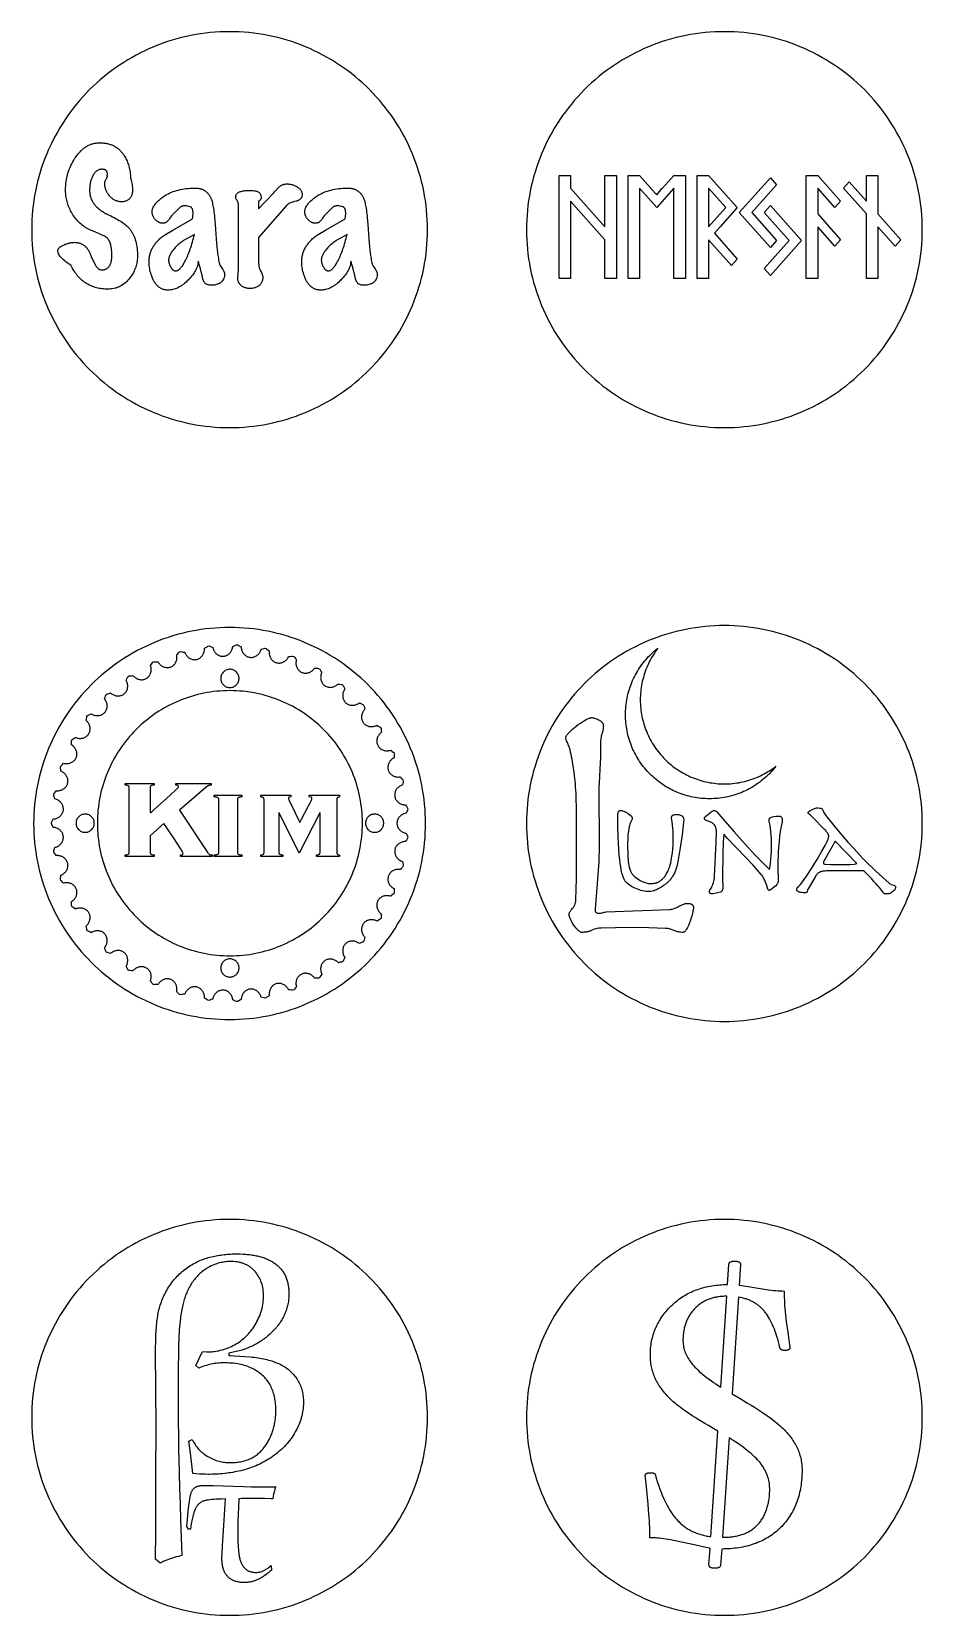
# Model space of a CAD drawing. Header units: metres. Extents: x -20 to 70, y -140 to 20.
import ezdxf

# ---------------------------------------------------------------- set-up
doc = ezdxf.new("R2010")
doc.units = ezdxf.units.M

msp = doc.modelspace()

# ---------------------------------------------------------------- linework, layer by layer
for p, q in [((-5.33424, 19.2755), (-5.80568, 19.1388)), ((-4.85959, 19.4006), (-5.33424, 19.2755)), ((-4.38202, 19.514), (-4.85959, 19.4006)), ((-3.90179, 19.6157), (-4.38202, 19.514)), ((-3.41924, 19.7056), (-3.90179, 19.6157)), ((-2.9346, 19.7835), (-3.41924, 19.7056)), ((-2.44821, 19.8496), (-2.9346, 19.7835)), ((-1.96034, 19.9037), (-2.44821, 19.8496)), ((-1.47128, 19.9458), (-1.96034, 19.9037)), ((-0.981339, 19.9759), (-1.47128, 19.9458)), ((-0.490814, 19.994), (-0.981339, 19.9759)), ((0, 20), (-0.490814, 19.994)), ((0.490814, 19.994), (0, 20)), ((0.981339, 19.9759), (0.490814, 19.994)), ((1.47128, 19.9458), (0.981339, 19.9759)), ((1.96034, 19.9037), (1.47128, 19.9458)), ((2.44821, 19.8496), (1.96034, 19.9037)), ((2.9346, 19.7835), (2.44821, 19.8496)), ((3.41924, 19.7056), (2.9346, 19.7835)), ((3.90179, 19.6157), (3.41924, 19.7056)), ((4.38202, 19.514), (3.90179, 19.6157)), ((4.85959, 19.4006), (4.38202, 19.514)), ((5.33424, 19.2755), (4.85959, 19.4006)), ((5.80568, 19.1388), (5.33424, 19.2755)), ((44.6657, 19.2755), (44.1943, 19.1388)), ((45.1404, 19.4006), (44.6657, 19.2755)), ((45.618, 19.514), (45.1404, 19.4006)), ((46.0982, 19.6157), (45.618, 19.514)), ((46.5808, 19.7056), (46.0982, 19.6157)), ((47.0654, 19.7835), (46.5808, 19.7056)), ((47.5518, 19.8496), (47.0654, 19.7835)), ((48.0397, 19.9037), (47.5518, 19.8496)), ((48.5287, 19.9458), (48.0397, 19.9037)), ((49.0186, 19.9759), (48.5287, 19.9458)), ((49.5092, 19.994), (49.0186, 19.9759)), ((50, 20), (49.5092, 19.994)), ((50.4908, 19.994), (50, 20)), ((50.9813, 19.9759), (50.4908, 19.994)), ((51.4713, 19.9458), (50.9813, 19.9759)), ((51.9603, 19.9037), (51.4713, 19.9458)), ((52.4482, 19.8496), (51.9603, 19.9037)), ((52.9346, 19.7835), (52.4482, 19.8496)), ((53.4192, 19.7056), (52.9346, 19.7835)), ((53.9018, 19.6157), (53.4192, 19.7056)), ((54.382, 19.514), (53.9018, 19.6157)), ((54.8596, 19.4006), (54.382, 19.514)), ((55.3342, 19.2755), (54.8596, 19.4006)), ((55.8057, 19.1388), (55.3342, 19.2755)), ((-9.42793, 17.6384), (-9.85796, 17.4017)), ((-8.99222, 17.8645), (-9.42793, 17.6384)), ((-8.5511, 18.0798), (-8.99222, 17.8645)), ((-8.10481, 18.2842), (-8.5511, 18.0798)), ((-7.65366, 18.4776), (-8.10481, 18.2842)), ((-7.19789, 18.6599), (-7.65366, 18.4776)), ((-6.73779, 18.8309), (-7.19789, 18.6599)), ((-6.27362, 18.9906), (-6.73779, 18.8309)), ((-5.80568, 19.1388), (-6.27362, 18.9906)), ((6.27362, 18.9906), (5.80568, 19.1388)), ((6.73779, 18.8309), (6.27362, 18.9906)), ((7.19789, 18.6599), (6.73779, 18.8309)), ((7.65366, 18.4776), (7.19789, 18.6599)), ((8.10481, 18.2842), (7.65366, 18.4776)), ((8.5511, 18.0798), (8.10481, 18.2842)), ((8.99222, 17.8645), (8.5511, 18.0798)), ((9.42793, 17.6384), (8.99222, 17.8645)), ((9.85796, 17.4017), (9.42793, 17.6384)), ((40.5721, 17.6384), (40.142, 17.4017)), ((41.0078, 17.8645), (40.5721, 17.6384)), ((41.4489, 18.0798), (41.0078, 17.8645)), ((41.8952, 18.2842), (41.4489, 18.0798)), ((42.3463, 18.4776), (41.8952, 18.2842)), ((42.8021, 18.6599), (42.3463, 18.4776)), ((43.2622, 18.8309), (42.8021, 18.6599)), ((43.7264, 18.9906), (43.2622, 18.8309)), ((44.1943, 19.1388), (43.7264, 18.9906)), ((56.2736, 18.9906), (55.8057, 19.1388)), ((56.7378, 18.8309), (56.2736, 18.9906)), ((57.1979, 18.6599), (56.7378, 18.8309)), ((57.6537, 18.4776), (57.1979, 18.6599)), ((58.1048, 18.2842), (57.6537, 18.4776)), ((58.5511, 18.0798), (58.1048, 18.2842)), ((58.9922, 17.8645), (58.5511, 18.0798)), ((59.4279, 17.6384), (58.9922, 17.8645)), ((59.858, 17.4017), (59.4279, 17.6384)), ((-11.914, 16.0641), (-12.3046, 15.7669)), ((-11.5162, 16.3517), (-11.914, 16.0641)), ((-11.1114, 16.6294), (-11.5162, 16.3517)), ((-10.7, 16.8971), (-11.1114, 16.6294)), ((-10.282, 17.1546), (-10.7, 16.8971)), ((-9.85796, 17.4017), (-10.282, 17.1546)), ((10.282, 17.1546), (9.85796, 17.4017)), ((10.7, 16.8971), (10.282, 17.1546)), ((11.1114, 16.6294), (10.7, 16.8971)), ((11.5162, 16.3517), (11.1114, 16.6294)), ((11.914, 16.0641), (11.5162, 16.3517)), ((12.3046, 15.7669), (11.914, 16.0641)), ((38.086, 16.0641), (37.6954, 15.7669)), ((38.4838, 16.3517), (38.086, 16.0641)), ((38.8886, 16.6294), (38.4838, 16.3517)), ((39.3, 16.8971), (38.8886, 16.6294)), ((39.7179, 17.1546), (39.3, 16.8971)), ((40.142, 17.4017), (39.7179, 17.1546)), ((60.282, 17.1546), (59.858, 17.4017)), ((60.7, 16.8971), (60.282, 17.1546)), ((61.1114, 16.6294), (60.7, 16.8971)), ((61.5162, 16.3517), (61.1114, 16.6294)), ((61.914, 16.0641), (61.5162, 16.3517)), ((62.3046, 15.7669), (61.914, 16.0641)), ((-13.7908, 14.4849), (-14.1421, 14.1421)), ((-13.4312, 14.819), (-13.7908, 14.4849)), ((-13.0634, 15.1442), (-13.4312, 14.819)), ((-12.6879, 15.4602), (-13.0634, 15.1442)), ((-12.3046, 15.7669), (-12.6879, 15.4602)), ((12.6879, 15.4602), (12.3046, 15.7669)), ((13.0634, 15.1442), (12.6879, 15.4602)), ((13.4312, 14.819), (13.0634, 15.1442)), ((13.7908, 14.4849), (13.4312, 14.819)), ((14.1421, 14.1421), (13.7908, 14.4849)), ((36.2092, 14.4849), (35.8579, 14.1421)), ((36.5688, 14.819), (36.2092, 14.4849)), ((36.9365, 15.1442), (36.5688, 14.819)), ((37.3121, 15.4602), (36.9365, 15.1442)), ((37.6954, 15.7669), (37.3121, 15.4602)), ((62.6879, 15.4602), (62.3046, 15.7669)), ((63.0634, 15.1442), (62.6879, 15.4602)), ((63.4312, 14.819), (63.0634, 15.1442)), ((63.7908, 14.4849), (63.4312, 14.819)), ((64.1421, 14.1421), (63.7908, 14.4849)), ((-15.1442, 13.0634), (-15.4602, 12.6879)), ((-14.819, 13.4312), (-15.1442, 13.0634)), ((-14.4849, 13.7908), (-14.819, 13.4312)), ((-14.1421, 14.1421), (-14.4849, 13.7908)), ((14.4849, 13.7908), (14.1421, 14.1421)), ((14.819, 13.4312), (14.4849, 13.7908)), ((15.1442, 13.0634), (14.819, 13.4312)), ((15.4602, 12.6879), (15.1442, 13.0634)), ((34.8558, 13.0634), (34.5398, 12.6879)), ((35.181, 13.4312), (34.8558, 13.0634)), ((35.5151, 13.7908), (35.181, 13.4312)), ((35.8579, 14.1421), (35.5151, 13.7908)), ((64.4849, 13.7908), (64.1421, 14.1421)), ((64.819, 13.4312), (64.4849, 13.7908)), ((65.1442, 13.0634), (64.819, 13.4312)), ((65.4602, 12.6879), (65.1442, 13.0634)), ((-16.3517, 11.5162), (-16.6294, 11.1114)), ((-16.0641, 11.914), (-16.3517, 11.5162)), ((-15.7669, 12.3046), (-16.0641, 11.914)), ((-15.4602, 12.6879), (-15.7669, 12.3046)), ((15.7669, 12.3046), (15.4602, 12.6879)), ((16.0641, 11.914), (15.7669, 12.3046)), ((16.3517, 11.5162), (16.0641, 11.914)), ((16.6294, 11.1114), (16.3517, 11.5162)), ((33.6483, 11.5162), (33.3706, 11.1114)), ((33.9359, 11.914), (33.6483, 11.5162)), ((34.2331, 12.3046), (33.9359, 11.914)), ((34.5398, 12.6879), (34.2331, 12.3046)), ((65.7669, 12.3046), (65.4602, 12.6879)), ((66.0641, 11.914), (65.7669, 12.3046)), ((66.3517, 11.5162), (66.0641, 11.914)), ((66.6294, 11.1114), (66.3517, 11.5162)), ((-17.4017, 9.85796), (-17.6384, 9.42793)), ((-17.1546, 10.282), (-17.4017, 9.85796)), ((-16.8971, 10.7), (-17.1546, 10.282)), ((-16.6294, 11.1114), (-16.8971, 10.7)), ((16.8971, 10.7), (16.6294, 11.1114)), ((17.1546, 10.282), (16.8971, 10.7)), ((17.4017, 9.85796), (17.1546, 10.282)), ((17.6384, 9.42793), (17.4017, 9.85796)), ((32.5983, 9.85796), (32.3616, 9.42793)), ((32.8454, 10.282), (32.5983, 9.85796)), ((33.1029, 10.7), (32.8454, 10.282)), ((33.3706, 11.1114), (33.1029, 10.7)), ((66.8971, 10.7), (66.6294, 11.1114)), ((67.1546, 10.282), (66.8971, 10.7)), ((67.4017, 9.85796), (67.1546, 10.282)), ((67.6384, 9.42793), (67.4017, 9.85796)), ((-18.2842, 8.10481), (-18.4776, 7.65366)), ((-18.0798, 8.5511), (-18.2842, 8.10481)), ((-17.8645, 8.99222), (-18.0798, 8.5511)), ((-17.6384, 9.42793), (-17.8645, 8.99222)), ((-15.0467, 7.94423), (-14.9771, 8.01176)), ((-14.9771, 8.01176), (-14.9066, 8.07643)), ((-14.9066, 8.07643), (-14.8351, 8.13823)), ((-14.8351, 8.13823), (-14.7628, 8.19716)), ((-14.7628, 8.19716), (-14.6897, 8.2532)), ((-14.6897, 8.2532), (-14.6156, 8.30637)), ((-14.6156, 8.30637), (-14.5406, 8.35667)), ((-14.5406, 8.35667), (-14.4647, 8.4041)), ((-14.4647, 8.4041), (-14.3879, 8.44864)), ((-14.3879, 8.44864), (-14.3103, 8.49033)), ((-14.3103, 8.49033), (-14.2317, 8.52913)), ((-14.2317, 8.52913), (-14.1522, 8.56505)), ((-14.1522, 8.56505), (-14.0719, 8.5981)), ((-14.0719, 8.5981), (-13.9906, 8.62828)), ((-13.9906, 8.62828), (-13.9085, 8.65559)), ((-13.9085, 8.65559), (-13.8255, 8.68002)), ((-13.8255, 8.68002), (-13.7415, 8.70157)), ((-13.7415, 8.70157), (-13.6567, 8.72026)), ((-13.6567, 8.72026), (-13.571, 8.73607)), ((-13.571, 8.73607), (-13.4844, 8.74899)), ((-13.4844, 8.74899), (-13.3969, 8.75906)), ((-13.3969, 8.75906), (-13.3085, 8.76625)), ((-13.3085, 8.76625), (-13.2192, 8.77055)), ((-13.2192, 8.77055), (-13.129, 8.77199)), ((-13.129, 8.77199), (-13.0245, 8.77072)), ((-13.0245, 8.77072), (-12.9218, 8.76689)), ((-12.9218, 8.76689), (-12.8208, 8.7605)), ((-12.8208, 8.7605), (-12.7215, 8.75157)), ((-12.7215, 8.75157), (-12.6239, 8.74008)), ((-12.6239, 8.74008), (-12.5281, 8.72604)), ((-12.5281, 8.72604), (-12.4339, 8.70944)), ((-12.4339, 8.70944), (-12.3416, 8.69031)), ((-12.3416, 8.69031), (-12.2509, 8.66861)), ((-12.2509, 8.66861), (-12.1619, 8.64435)), ((-12.1619, 8.64435), (-12.0747, 8.61755)), ((-12.0747, 8.61755), (-11.9892, 8.5882)), ((-11.9892, 8.5882), (-11.9055, 8.55627)), ((-11.9055, 8.55627), (-11.8234, 8.52182)), ((-11.8234, 8.52182), (-11.7431, 8.4848)), ((-11.7431, 8.4848), (-11.6645, 8.44524)), ((-11.6645, 8.44524), (-11.5877, 8.40311)), ((-11.5877, 8.40311), (-11.5125, 8.35844)), ((-11.5125, 8.35844), (-11.4391, 8.31122)), ((-11.4391, 8.31122), (-11.3674, 8.26143)), ((-11.3674, 8.26143), (-11.2975, 8.20911)), ((-11.2975, 8.20911), (-11.2292, 8.15422)), ((-11.2292, 8.15422), (-11.1627, 8.09677)), ((-11.1627, 8.09677), (-11.0979, 8.03679)), ((-11.0979, 8.03679), (-11.0349, 7.97424)), ((17.8645, 8.99222), (17.6384, 9.42793)), ((18.0798, 8.5511), (17.8645, 8.99222)), ((18.2842, 8.10481), (18.0798, 8.5511)), ((18.4776, 7.65366), (18.2842, 8.10481)), ((31.7158, 8.10481), (31.5224, 7.65366)), ((31.9202, 8.5511), (31.7158, 8.10481)), ((32.1355, 8.99222), (31.9202, 8.5511)), ((32.3616, 9.42793), (32.1355, 8.99222)), ((67.8645, 8.99222), (67.6384, 9.42793)), ((68.0798, 8.5511), (67.8645, 8.99222)), ((68.2842, 8.10481), (68.0798, 8.5511)), ((68.4776, 7.65366), (68.2842, 8.10481)), ((-18.8309, 6.73779), (-18.9906, 6.27362)), ((-18.6599, 7.19789), (-18.8309, 6.73779)), ((-18.4776, 7.65366), (-18.6599, 7.19789)), ((-16.1233, 6.28351), (-16.0395, 6.47433)), ((-16.0395, 6.47433), (-15.9486, 6.66209)), ((-15.9486, 6.66209), (-15.8506, 6.8468)), ((-15.8506, 6.8468), (-15.7454, 7.02843)), ((-15.7454, 7.02843), (-15.633, 7.20699)), ((-15.633, 7.20699), (-15.5714, 7.3004)), ((-15.5714, 7.3004), (-15.509, 7.39095)), ((-15.509, 7.39095), (-15.4456, 7.47861)), ((-15.4456, 7.47861), (-15.3814, 7.5634)), ((-15.3814, 7.5634), (-15.3162, 7.64531)), ((-15.3162, 7.64531), (-15.2502, 7.72435)), ((-15.2502, 7.72435), (-15.1832, 7.80051)), ((-15.1832, 7.80051), (-15.1154, 7.87381)), ((-15.1154, 7.87381), (-15.0467, 7.94423)), ((-11.0349, 7.97424), (-10.9735, 7.90915)), ((-10.9735, 7.90915), (-10.9139, 7.84149)), ((-10.9139, 7.84149), (-10.856, 7.7713)), ((-10.856, 7.7713), (-10.7999, 7.69853)), ((-10.7999, 7.69853), (-10.7455, 7.62323)), ((-10.7455, 7.62323), (-10.6927, 7.54536)), ((-10.6927, 7.54536), (-10.6418, 7.46497)), ((-10.6418, 7.46497), (-10.531, 7.27519)), ((-10.531, 7.27519), (-10.4728, 7.16531)), ((-10.4728, 7.16531), (-10.418, 7.05238)), ((-10.418, 7.05238), (-10.3664, 6.9364)), ((-10.3664, 6.9364), (-10.3182, 6.81734)), ((-10.3182, 6.81734), (-10.2733, 6.69522)), ((-10.2733, 6.69522), (-10.2317, 6.57004)), ((-10.2317, 6.57004), (-10.1934, 6.44179)), ((-10.1934, 6.44179), (-10.1422, 6.24367)), ((18.6599, 7.19789), (18.4776, 7.65366)), ((18.8309, 6.73779), (18.6599, 7.19789)), ((18.9906, 6.27362), (18.8309, 6.73779)), ((31.1691, 6.73779), (31.0094, 6.27362)), ((31.3401, 7.19789), (31.1691, 6.73779)), ((31.5224, 7.65366), (31.3401, 7.19789)), ((68.6599, 7.19789), (68.4776, 7.65366)), ((68.8309, 6.73779), (68.6599, 7.19789)), ((68.9906, 6.27362), (68.8309, 6.73779)), ((-19.4006, 4.85959), (-19.514, 4.38202)), ((-19.2755, 5.33424), (-19.4006, 4.85959)), ((-19.1388, 5.80568), (-19.2755, 5.33424)), ((-18.9906, 6.27362), (-19.1388, 5.80568)), ((-16.5356, 4.64644), (-16.5091, 4.8618)), ((-16.5091, 4.8618), (-16.4754, 5.0741)), ((-16.4754, 5.0741), (-16.4346, 5.28334)), ((-16.4346, 5.28334), (-16.3867, 5.4895)), ((-16.3867, 5.4895), (-16.3315, 5.69261)), ((-16.3315, 5.69261), (-16.2693, 5.89264)), ((-16.2693, 5.89264), (-16.1998, 6.0896)), ((-16.1998, 6.0896), (-16.1233, 6.28351)), ((-14.0393, 4.8651), (-14.0606, 4.77875)), ((-14.0156, 4.95006), (-14.0393, 4.8651)), ((-13.9895, 5.03362), (-14.0156, 4.95006)), ((-13.961, 5.11575), (-13.9895, 5.03362)), ((-13.93, 5.1965), (-13.961, 5.11575)), ((-13.8966, 5.27585), (-13.93, 5.1965)), ((-13.8587, 5.3596), (-13.8966, 5.27585)), ((-13.8167, 5.44492), (-13.8587, 5.3596)), ((-13.7727, 5.52499), (-13.8167, 5.44492)), ((-13.7269, 5.59984), (-13.7727, 5.52499)), ((-13.6791, 5.66945), (-13.7269, 5.59984)), ((-13.6294, 5.73383), (-13.6791, 5.66945)), ((-13.5778, 5.79297), (-13.6294, 5.73383)), ((-13.5243, 5.84688), (-13.5778, 5.79297)), ((-13.4688, 5.89554), (-13.5243, 5.84688)), ((-13.4115, 5.93898), (-13.4688, 5.89554)), ((-13.3522, 5.97719), (-13.4115, 5.93898)), ((-13.2911, 6.01016), (-13.3522, 5.97719)), ((-13.228, 6.03789), (-13.2911, 6.01016)), ((-13.163, 6.06039), (-13.228, 6.03789)), ((-13.0961, 6.07767), (-13.163, 6.06039)), ((-13.0272, 6.08969), (-13.0961, 6.07767)), ((-12.9565, 6.0965), (-13.0272, 6.08969)), ((-12.8849, 6.09869), (-12.9565, 6.0965)), ((-12.8177, 6.0968), (-12.8849, 6.09869)), ((-12.755, 6.09082), (-12.8177, 6.0968)), ((-12.6968, 6.08075), (-12.755, 6.09082)), ((-12.6431, 6.0666), (-12.6968, 6.08075)), ((-12.5938, 6.04836), (-12.6431, 6.0666)), ((-12.6077, 4.76794), (-12.5962, 4.81845)), ((-12.5962, 4.81845), (-12.5811, 4.86894)), ((-12.549, 6.02603), (-12.5938, 6.04836)), ((-12.5811, 4.86894), (-12.5624, 4.91942)), ((-12.5624, 4.91942), (-12.5401, 4.96989)), ((-12.5087, 5.9996), (-12.549, 6.02603)), ((-12.5401, 4.96989), (-12.5143, 5.02036)), ((-12.5143, 5.02036), (-12.3965, 5.22404)), ((-12.4729, 5.9691), (-12.5087, 5.9996)), ((-12.4416, 5.93451), (-12.4729, 5.9691)), ((-12.4147, 5.89583), (-12.4416, 5.93451)), ((-12.3923, 5.85306), (-12.4147, 5.89583)), ((-12.3965, 5.22404), (-12.335, 5.34624)), ((-12.3744, 5.8062), (-12.3923, 5.85306)), ((-12.361, 5.75525), (-12.3744, 5.8062)), ((-12.3645, 5.43649), (-12.3579, 5.47337)), ((-12.3358, 5.39636), (-12.3645, 5.43649)), ((-12.352, 5.70021), (-12.361, 5.75525)), ((-12.3579, 5.47337), (-12.3476, 5.64108)), ((-12.3476, 5.64108), (-12.352, 5.70021)), ((-12.3295, 5.36699), (-12.3358, 5.39636)), ((-12.335, 5.34624), (-12.3295, 5.36699)), ((-10.1422, 6.24367), (-10.1122, 6.10776)), ((-10.1122, 6.10776), (-10.0856, 5.9688)), ((-10.0856, 5.9688), (-10.0622, 5.82675)), ((-10.0622, 5.82675), (-10.0422, 5.68166)), ((-10.0422, 5.68166), (-10.0255, 5.53351)), ((-10.0255, 5.53351), (-10.0121, 5.38228)), ((-10.0121, 5.38228), (-10.002, 5.228)), ((-10.002, 5.228), (-9.97955, 5.14844)), ((-9.97955, 5.14844), (-9.93886, 4.992)), ((-9.93886, 4.992), (-9.90378, 4.83914)), ((-9.90378, 4.83914), (-9.87431, 4.68987)), ((19.1388, 5.80568), (18.9906, 6.27362)), ((19.2755, 5.33424), (19.1388, 5.80568)), ((19.4006, 4.85959), (19.2755, 5.33424)), ((19.514, 4.38202), (19.4006, 4.85959)), ((30.5994, 4.85959), (30.486, 4.38202)), ((30.7245, 5.33424), (30.5994, 4.85959)), ((30.8612, 5.80568), (30.7245, 5.33424)), ((31.0094, 6.27362), (30.8612, 5.80568)), ((33.3014, -4.92081), (33.3014, 5.47919)), ((33.3014, 5.47919), (34.4597, 5.47919)), ((34.4597, 5.47919), (34.4597, 4.17918)), ((37.9339, 0.27919), (37.9339, 5.47919)), ((37.9339, 5.47919), (39.0922, 5.47919)), ((39.0922, 5.47919), (39.0922, -4.92081)), ((40.2614, -4.92081), (40.2614, 5.47919)), ((40.2614, 5.47919), (41.4197, 5.47919)), ((41.4197, 5.47919), (42.578, 4.17918)), ((43.7362, 4.17918), (44.8939, 5.47919)), ((44.8939, 5.47919), (46.0522, 5.47919)), ((46.0522, 5.47919), (46.0522, -4.92081)), ((47.2493, -4.92081), (47.2493, 5.47919)), ((47.2493, 5.47919), (48.407, 5.47919)), ((48.407, 5.47919), (51.3017, 2.22919)), ((51.4972, 1.72154), (54.6443, 5.24713)), ((54.6443, 5.24713), (55.2736, 4.54254)), ((58.2693, -4.92081), (58.2693, 5.47919)), ((58.2693, 5.47919), (59.4269, 5.47919)), ((59.4269, 5.47919), (61.7429, 2.87918)), ((62.034, 4.17918), (62.6129, 4.82918)), ((62.6129, 4.82918), (64.35, 2.87918)), ((64.35, 2.87918), (64.35, 5.47919)), ((64.35, 5.47919), (65.5083, 5.47919)), ((65.5083, 5.47919), (65.5083, 1.57918)), ((69.1388, 5.80568), (68.9906, 6.27362)), ((69.2755, 5.33424), (69.1388, 5.80568)), ((69.4006, 4.85959), (69.2755, 5.33424)), ((69.514, 4.38202), (69.4006, 4.85959)), ((-19.7056, 3.41924), (-19.7835, 2.9346)), ((-19.6157, 3.90179), (-19.7056, 3.41924)), ((-19.514, 4.38202), (-19.6157, 3.90179)), ((-16.5722, 3.98193), (-16.5671, 4.2065)), ((-16.5704, 3.79799), (-16.5722, 3.98193)), ((-16.5637, 3.65747), (-16.5704, 3.79799)), ((-16.5671, 4.2065), (-16.5549, 4.42799)), ((-16.5524, 3.51759), (-16.5637, 3.65747)), ((-16.5549, 4.42799), (-16.5356, 4.64644)), ((-16.5365, 3.37833), (-16.5524, 3.51759)), ((-16.5161, 3.2397), (-16.5365, 3.37833)), ((-16.4911, 3.10172), (-16.5161, 3.2397)), ((-14.1416, 4.13495), (-14.1435, 4.03737)), ((-14.1435, 4.03737), (-14.143, 3.93839)), ((-14.143, 3.93839), (-14.14, 3.838)), ((-14.1373, 4.23112), (-14.1416, 4.13495)), ((-14.14, 3.838), (-14.1352, 3.74905)), ((-14.1306, 4.32591), (-14.1373, 4.23112)), ((-14.1352, 3.74905), (-14.1269, 3.66119)), ((-14.1215, 4.41928), (-14.1306, 4.32591)), ((-14.1269, 3.66119), (-14.1153, 3.57442)), ((-14.1099, 4.51125), (-14.1215, 4.41928)), ((-14.1153, 3.57442), (-14.1003, 3.48872)), ((-14.0959, 4.60182), (-14.1099, 4.51125)), ((-14.1003, 3.48872), (-14.0819, 3.40413)), ((-14.0795, 4.69098), (-14.0959, 4.60182)), ((-14.0819, 3.40413), (-14.0602, 3.3206)), ((-14.0606, 4.77875), (-14.0795, 4.69098)), ((-14.0602, 3.3206), (-14.035, 3.23817)), ((-14.035, 3.23817), (-14.0065, 3.15681)), ((-12.6205, 4.61641), (-12.6198, 4.66693)), ((-12.6175, 4.56587), (-12.6205, 4.61641)), ((-12.6198, 4.66693), (-12.6155, 4.71744)), ((-12.611, 4.51534), (-12.6175, 4.56587)), ((-12.6155, 4.71744), (-12.6077, 4.76794)), ((-12.5917, 4.40086), (-12.611, 4.51534)), ((-12.5725, 4.30591), (-12.5917, 4.40086)), ((-12.5504, 4.21364), (-12.5725, 4.30591)), ((-12.5253, 4.12404), (-12.5504, 4.21364)), ((-12.4973, 4.03711), (-12.5253, 4.12404)), ((-12.4664, 3.95287), (-12.4973, 4.03711)), ((-12.4325, 3.87131), (-12.4664, 3.95287)), ((-12.3957, 3.79242), (-12.4325, 3.87131)), ((-12.3559, 3.71622), (-12.3957, 3.79242)), ((-12.3132, 3.64268), (-12.3559, 3.71622)), ((-12.2676, 3.57182), (-12.3132, 3.64268)), ((-12.219, 3.50365), (-12.2676, 3.57182)), ((-12.1406, 3.4064), (-12.219, 3.50365)), ((-12.0847, 3.34492), (-12.1406, 3.4064)), ((-12.0258, 3.28612), (-12.0847, 3.34492)), ((-11.964, 3.23), (-12.0258, 3.28612)), ((-11.9068, 3.18098), (-11.964, 3.23)), ((-10.0311, 3.21214), (-10.0775, 3.15309)), ((-9.98848, 3.27591), (-10.0311, 3.21214)), ((-9.94952, 3.34439), (-9.98848, 3.27591)), ((-9.91425, 3.41762), (-9.94952, 3.34439)), ((-9.89281, 3.4698), (-9.91425, 3.41762)), ((-9.86923, 3.54219), (-9.89281, 3.4698)), ((-9.87431, 4.68987), (-9.85046, 4.54414)), ((-9.84967, 3.62016), (-9.86923, 3.54219)), ((-9.85046, 4.54414), (-9.83223, 4.40199)), ((-9.83145, 3.72108), (-9.84967, 3.62016)), ((-9.83223, 4.40199), (-9.8196, 4.26341)), ((-9.81898, 3.83005), (-9.83145, 3.72108)), ((-9.8196, 4.26341), (-9.81381, 4.16182)), ((-9.81227, 3.94704), (-9.81898, 3.83005)), ((-9.81381, 4.16182), (-9.81117, 4.06224)), ((-9.81117, 4.06224), (-9.81227, 3.94704)), ((-6.9366, 3.15521), (-6.85301, 3.21991)), ((-6.85301, 3.21991), (-6.76649, 3.28334)), ((-6.76649, 3.28334), (-6.67705, 3.3455)), ((-6.67705, 3.3455), (-6.58467, 3.40639)), ((-6.58467, 3.40639), (-6.48935, 3.46599)), ((-6.48935, 3.46599), (-6.33978, 3.55179)), ((-6.33978, 3.55179), (-6.18575, 3.63223)), ((-6.18575, 3.63223), (-6.02727, 3.70732)), ((-6.02727, 3.70732), (-5.8643, 3.77702)), ((-5.8643, 3.77702), (-5.6969, 3.84138)), ((-5.6969, 3.84138), (-5.52501, 3.90038)), ((-5.52501, 3.90038), (-5.34868, 3.95399)), ((-5.34868, 3.95399), (-5.16786, 4.00226)), ((-5.16786, 4.00226), (-4.9826, 4.04517)), ((-4.9826, 4.04517), (-4.79288, 4.0827)), ((-4.79288, 4.0827), (-4.59868, 4.11488)), ((-4.59868, 4.11488), (-4.40002, 4.14169)), ((-4.40002, 4.14169), (-4.1969, 4.16315)), ((-4.1969, 4.16315), (-3.98932, 4.17923)), ((-3.98932, 4.17923), (-3.77728, 4.18996)), ((-3.77728, 4.18996), (-3.56078, 4.19533)), ((-3.56078, 4.19533), (-3.38103, 4.19498)), ((-3.38103, 4.19498), (-3.31255, 4.19191)), ((-3.31255, 4.19191), (-3.24541, 4.1868)), ((-3.24541, 4.1868), (-3.17961, 4.17966)), ((-3.17961, 4.17966), (-3.11516, 4.17047)), ((-3.11516, 4.17047), (-3.05203, 4.15923)), ((-3.05203, 4.15923), (-2.99025, 4.14595)), ((-2.99025, 4.14595), (-2.92981, 4.13065)), ((-2.92981, 4.13065), (-2.8707, 4.11328)), ((-2.8707, 4.11328), (-2.81294, 4.09389)), ((-2.81294, 4.09389), (-2.75652, 4.07243)), ((-2.75652, 4.07243), (-2.70142, 4.04895)), ((-2.70142, 4.04895), (-2.64767, 4.02342)), ((-2.64767, 4.02342), (-2.59526, 3.99585)), ((-2.59526, 3.99585), (-2.54419, 3.96625)), ((-2.54419, 3.96625), (-2.49446, 3.93459)), ((-2.49446, 3.93459), (-2.44606, 3.90089)), ((-2.44606, 3.90089), (-2.399, 3.86514)), ((-2.399, 3.86514), (-2.35329, 3.82736)), ((-2.35329, 3.82736), (-2.30891, 3.78755)), ((-2.30891, 3.78755), (-2.26588, 3.74568)), ((-2.26588, 3.74568), (-2.22418, 3.70177)), ((-2.22418, 3.70177), (-2.18382, 3.65582)), ((-2.18382, 3.65582), (-2.14479, 3.60783)), ((-2.14479, 3.60783), (-2.10712, 3.55779)), ((-2.10712, 3.55779), (-2.07077, 3.50572)), ((-2.07077, 3.50572), (-2.03577, 3.4516)), ((-2.03577, 3.4516), (-2.00209, 3.39543)), ((-2.00209, 3.39543), (-1.96977, 3.33723)), ((-1.96977, 3.33723), (-1.93878, 3.27698)), ((-1.93878, 3.27698), (-1.90913, 3.21469)), ((-1.90913, 3.21469), (-1.88081, 3.15036)), ((0.610794, 3.3055), (0.613922, 3.35118)), ((0.613983, 3.26138), (0.610794, 3.3055)), ((0.613922, 3.35118), (0.629242, 3.42194)), ((0.62352, 3.2133), (0.613983, 3.26138)), ((0.643356, 3.15038), (0.62352, 3.2133)), ((0.629242, 3.42194), (0.660843, 3.50717)), ((0.660843, 3.50717), (0.694839, 3.57335)), ((0.694839, 3.57335), (0.729202, 3.62077)), ((0.729202, 3.62077), (0.770584, 3.66515)), ((0.770584, 3.66515), (0.818985, 3.70645)), ((0.818985, 3.70645), (0.874405, 3.74469)), ((0.874405, 3.74469), (0.936859, 3.77988)), ((0.936859, 3.77988), (1.00633, 3.81201)), ((1.00633, 3.81201), (1.08282, 3.84108)), ((1.08282, 3.84108), (1.16634, 3.86708)), ((1.16634, 3.86708), (1.25688, 3.89003)), ((1.25688, 3.89003), (1.35445, 3.90991)), ((1.35445, 3.90991), (1.45903, 3.92674)), ((1.45903, 3.92674), (1.57063, 3.94052)), ((1.57063, 3.94052), (1.68927, 3.95122)), ((1.68927, 3.95122), (1.81493, 3.95888)), ((1.81493, 3.95888), (1.9476, 3.96346)), ((1.9476, 3.96346), (2.0873, 3.965)), ((2.0873, 3.965), (2.19606, 3.96339)), ((2.19606, 3.96339), (2.29893, 3.95862)), ((2.29893, 3.95862), (2.39595, 3.95064)), ((2.39595, 3.95064), (2.53043, 3.93271)), ((2.53043, 3.93271), (2.61275, 3.91676)), ((2.61275, 3.91676), (2.68918, 3.89764)), ((2.68918, 3.89764), (2.75974, 3.87532)), ((2.75974, 3.87532), (2.82442, 3.84982)), ((2.82442, 3.84982), (2.88322, 3.82112)), ((2.88322, 3.82112), (2.93616, 3.78925)), ((2.93616, 3.78925), (2.9832, 3.75417)), ((2.93629, 2.1075), (4.42931, 3.6875)), ((2.9832, 3.75417), (3.02438, 3.71591)), ((3.02438, 3.71591), (3.05968, 3.67447)), ((3.05968, 3.67447), (3.0891, 3.62982)), ((3.0891, 3.62982), (3.11264, 3.582)), ((3.11264, 3.582), (3.13029, 3.53099)), ((3.13029, 3.53099), (3.1548, 3.44023)), ((3.1548, 3.44023), (3.17752, 3.31441)), ((3.17752, 3.31441), (3.18217, 3.2245)), ((3.18217, 3.2245), (3.17911, 3.18011)), ((4.42931, 3.6875), (4.54097, 3.81264)), ((4.54097, 3.81264), (5.01088, 4.31235)), ((5.01088, 4.31235), (5.0648, 4.36105)), ((5.0648, 4.36105), (5.12032, 4.40543)), ((5.12032, 4.40543), (5.17741, 4.4455)), ((5.17741, 4.4455), (5.23608, 4.48125)), ((5.23608, 4.48125), (5.27606, 4.50269)), ((5.27606, 4.50269), (5.31676, 4.5222)), ((5.31676, 4.5222), (5.35815, 4.53981)), ((5.35815, 4.53981), (5.40024, 4.5555)), ((5.40024, 4.5555), (5.44304, 4.56926)), ((5.44304, 4.56926), (5.48654, 4.58112)), ((5.48654, 4.58112), (5.53073, 4.59105)), ((5.53073, 4.59105), (5.57564, 4.59906)), ((5.57564, 4.59906), (5.6443, 4.6075)), ((5.6443, 4.6075), (5.71571, 4.61246)), ((5.71571, 4.61246), (5.7868, 4.61475)), ((5.7868, 4.61475), (5.85757, 4.61435)), ((5.85757, 4.61435), (5.92802, 4.61128)), ((5.92802, 4.61128), (5.99814, 4.60553)), ((5.99814, 4.60553), (6.06793, 4.59711)), ((6.06793, 4.59711), (6.13741, 4.58601)), ((6.13741, 4.58601), (6.20656, 4.57224)), ((6.20656, 4.57224), (6.27539, 4.55577)), ((6.27539, 4.55577), (6.3439, 4.53664)), ((6.3439, 4.53664), (6.41208, 4.51483)), ((6.41208, 4.51483), (6.47993, 4.49034)), ((6.47993, 4.49034), (6.54747, 4.46317)), ((6.54747, 4.46317), (6.61469, 4.43332)), ((6.61469, 4.43332), (6.68158, 4.4008)), ((6.68158, 4.4008), (6.74814, 4.3656)), ((6.74814, 4.3656), (6.81395, 4.32788)), ((6.81395, 4.32788), (6.87624, 4.28859)), ((6.87624, 4.28859), (6.93449, 4.24791)), ((6.93449, 4.24791), (6.98875, 4.20583)), ((6.98875, 4.20583), (7.03899, 4.16234)), ((7.03899, 4.16234), (7.08519, 4.11743)), ((7.08519, 4.11743), (7.12738, 4.07114)), ((7.12738, 4.07114), (7.16556, 4.02344)), ((7.16556, 4.02344), (7.19971, 3.97433)), ((7.19971, 3.97433), (7.22986, 3.92383)), ((7.22986, 3.92383), (7.25597, 3.87192)), ((7.25838, 3.213), (7.23463, 3.17545)), ((7.25597, 3.87192), (7.27808, 3.8186)), ((7.27827, 3.25221), (7.25838, 3.213)), ((7.27808, 3.8186), (7.29616, 3.76389)), ((7.29436, 3.29309), (7.27827, 3.25221)), ((7.30661, 3.3356), (7.29436, 3.29309)), ((7.29616, 3.76389), (7.31021, 3.70776)), ((7.32805, 3.51001), (7.30661, 3.3356)), ((7.31021, 3.70776), (7.32027, 3.65025)), ((7.32027, 3.65025), (7.32629, 3.59132)), ((7.32629, 3.59132), (7.32805, 3.51001)), ((8.49113, 3.15521), (8.57471, 3.21991)), ((8.57471, 3.21991), (8.66122, 3.28334)), ((8.66122, 3.28334), (8.75067, 3.3455)), ((8.75067, 3.3455), (8.84306, 3.40639)), ((8.84306, 3.40639), (8.93839, 3.46599)), ((8.93839, 3.46599), (9.08795, 3.55179)), ((9.08795, 3.55179), (9.24197, 3.63223)), ((9.24197, 3.63223), (9.40047, 3.70732)), ((9.40047, 3.70732), (9.56342, 3.77702)), ((9.56342, 3.77702), (9.73083, 3.84138)), ((9.73083, 3.84138), (9.90271, 3.90038)), ((9.90271, 3.90038), (10.0791, 3.95399)), ((10.0791, 3.95399), (10.2599, 4.00226)), ((10.2599, 4.00226), (10.4451, 4.04517)), ((10.4451, 4.04517), (10.6349, 4.0827)), ((10.6349, 4.0827), (10.8291, 4.11488)), ((10.8291, 4.11488), (11.0277, 4.14169)), ((11.0277, 4.14169), (11.2308, 4.16315)), ((11.2308, 4.16315), (11.4384, 4.17923)), ((11.4384, 4.17923), (11.6505, 4.18996)), ((11.6505, 4.18996), (11.867, 4.19533)), ((11.867, 4.19533), (12.0467, 4.19498)), ((12.0467, 4.19498), (12.1152, 4.19191)), ((12.1152, 4.19191), (12.1823, 4.1868)), ((12.1823, 4.1868), (12.2481, 4.17966)), ((12.2481, 4.17966), (12.3126, 4.17047)), ((12.3126, 4.17047), (12.3757, 4.15923)), ((12.3757, 4.15923), (12.4375, 4.14595)), ((12.4375, 4.14595), (12.4979, 4.13065)), ((12.4979, 4.13065), (12.557, 4.11328)), ((12.557, 4.11328), (12.6148, 4.09389)), ((12.6148, 4.09389), (12.6712, 4.07243)), ((12.6712, 4.07243), (12.7263, 4.04895)), ((12.7263, 4.04895), (12.7801, 4.02342)), ((12.7801, 4.02342), (12.8325, 3.99585)), ((12.8325, 3.99585), (12.8835, 3.96625)), ((12.8835, 3.96625), (12.9333, 3.93459)), ((12.9333, 3.93459), (12.9817, 3.90089)), ((12.9817, 3.90089), (13.0287, 3.86514)), ((13.0287, 3.86514), (13.0744, 3.82736)), ((13.0744, 3.82736), (13.1188, 3.78755)), ((13.1188, 3.78755), (13.1618, 3.74568)), ((13.1618, 3.74568), (13.2036, 3.70177)), ((13.2036, 3.70177), (13.2439, 3.65582)), ((13.2439, 3.65582), (13.2829, 3.60783)), ((13.2829, 3.60783), (13.3206, 3.55779)), ((13.3206, 3.55779), (13.357, 3.50572)), ((13.357, 3.50572), (13.392, 3.4516)), ((13.392, 3.4516), (13.4256, 3.39543)), ((13.4256, 3.39543), (13.458, 3.33723)), ((13.458, 3.33723), (13.489, 3.27698)), ((13.489, 3.27698), (13.5186, 3.21469)), ((13.5186, 3.21469), (13.5469, 3.15036)), ((19.6157, 3.90179), (19.514, 4.38202)), ((19.7056, 3.41924), (19.6157, 3.90179)), ((19.7835, 2.9346), (19.7056, 3.41924)), ((30.2944, 3.41924), (30.2165, 2.9346)), ((30.3843, 3.90179), (30.2944, 3.41924)), ((30.486, 4.38202), (30.3843, 3.90179)), ((34.4597, 4.17918), (37.9339, 0.27919)), ((43.1568, 2.22919), (41.4197, 4.17918)), ((41.4197, 4.17918), (41.4197, -4.92081)), ((42.578, 4.17918), (42.578, 4.16943)), ((42.578, 4.16943), (43.1568, 3.52919)), ((43.1568, 3.52919), (43.7269, 4.17918)), ((44.8939, 4.17918), (43.1568, 2.22919)), ((43.7269, 4.17918), (43.7362, 4.17918)), ((44.8939, -4.92081), (44.8939, 4.17918)), ((49.5652, 2.87918), (48.407, 4.17918)), ((48.407, 4.17918), (48.407, 0.27919)), ((55.2736, 4.54254), (52.7558, 1.72154)), ((61.164, 2.22919), (59.4269, 4.17918)), ((59.4269, 4.17918), (59.4269, 1.57918)), ((64.35, 1.57918), (62.034, 4.17918)), ((69.6157, 3.90179), (69.514, 4.38202)), ((69.7056, 3.41924), (69.6157, 3.90179)), ((69.7835, 2.9346), (69.7056, 3.41924)), ((-19.9037, 1.96034), (-19.9458, 1.47128)), ((-19.8496, 2.44821), (-19.9037, 1.96034)), ((-19.7835, 2.9346), (-19.8496, 2.44821)), ((-16.4615, 2.96436), (-16.4911, 3.10172)), ((-16.4274, 2.82762), (-16.4615, 2.96436)), ((-16.3886, 2.69153), (-16.4274, 2.82762)), ((-16.3453, 2.55606), (-16.3886, 2.69153)), ((-16.2974, 2.42123), (-16.3453, 2.55606)), ((-16.245, 2.28703), (-16.2974, 2.42123)), ((-16.1879, 2.15346), (-16.245, 2.28703)), ((-16.1263, 2.02052), (-16.1879, 2.15346)), ((-16.0601, 1.88821), (-16.1263, 2.02052)), ((-15.9893, 1.75653), (-16.0601, 1.88821)), ((-15.914, 1.62549), (-15.9893, 1.75653)), ((-15.8263, 1.48477), (-15.914, 1.62549)), ((-14.0065, 3.15681), (-13.9746, 3.07655)), ((-13.9746, 3.07655), (-13.9393, 2.99738)), ((-13.9393, 2.99738), (-13.9006, 2.91927)), ((-13.9006, 2.91927), (-13.8586, 2.84225)), ((-13.8586, 2.84225), (-13.8131, 2.76633)), ((-13.8131, 2.76633), (-13.7643, 2.69148)), ((-13.7643, 2.69148), (-13.7121, 2.61772)), ((-13.7121, 2.61772), (-13.6564, 2.54504)), ((-13.6564, 2.54504), (-13.5975, 2.47346)), ((-13.5975, 2.47346), (-13.5351, 2.40295)), ((-13.5351, 2.40295), (-13.4693, 2.33353)), ((-13.4693, 2.33353), (-13.4002, 2.2652)), ((-13.4002, 2.2652), (-13.3277, 2.19794)), ((-13.3277, 2.19794), (-13.2518, 2.13177)), ((-13.2518, 2.13177), (-13.1725, 2.06668)), ((-13.1725, 2.06668), (-13.0898, 2.00269)), ((-13.0898, 2.00269), (-13.0038, 1.93977)), ((-13.0038, 1.93977), (-12.9143, 1.87794)), ((-12.9143, 1.87794), (-12.8215, 1.8172)), ((-12.8215, 1.8172), (-12.7253, 1.75754)), ((-12.7253, 1.75754), (-12.6257, 1.69896)), ((-12.6257, 1.69896), (-12.5227, 1.64146)), ((-12.5227, 1.64146), (-12.4164, 1.58505)), ((-11.8488, 3.13503), (-11.9068, 3.18098)), ((-11.79, 3.09215), (-11.8488, 3.13503)), ((-11.7305, 3.05232), (-11.79, 3.09215)), ((-11.6702, 3.01556), (-11.7305, 3.05232)), ((-11.6092, 2.98186), (-11.6702, 3.01556)), ((-11.5473, 2.95123), (-11.6092, 2.98186)), ((-11.4848, 2.92366), (-11.5473, 2.95123)), ((-11.4214, 2.89915), (-11.4848, 2.92366)), ((-11.3573, 2.8777), (-11.4214, 2.89915)), ((-11.2924, 2.85933), (-11.3573, 2.8777)), ((-11.2268, 2.84401), (-11.2924, 2.85933)), ((-11.1604, 2.83176), (-11.2268, 2.84401)), ((-11.0932, 2.82257), (-11.1604, 2.83176)), ((-11.0253, 2.81644), (-11.0932, 2.82257)), ((-10.9566, 2.81337), (-11.0253, 2.81644)), ((-10.8762, 2.81358), (-10.9566, 2.81337)), ((-10.8313, 2.81535), (-10.8762, 2.81358)), ((-10.7443, 2.82243), (-10.8313, 2.81535)), ((-10.661, 2.83424), (-10.7443, 2.82243)), ((-10.5814, 2.85078), (-10.661, 2.83424)), ((-10.5055, 2.87204), (-10.5814, 2.85078)), ((-10.4332, 2.89801), (-10.5055, 2.87204)), ((-10.3647, 2.92873), (-10.4332, 2.89801)), ((-10.2999, 2.96414), (-10.3647, 2.92873)), ((-10.2387, 3.0043), (-10.2999, 2.96414)), ((-10.1813, 3.04918), (-10.2387, 3.0043)), ((-10.1275, 3.09877), (-10.1813, 3.04918)), ((-10.0775, 3.15309), (-10.1275, 3.09877)), ((-7.82552, 1.78612), (-7.82533, 1.849)), ((-7.82283, 1.72804), (-7.82552, 1.78612)), ((-7.82533, 1.849), (-7.82124, 1.91487)), ((-7.81747, 1.67085), (-7.82283, 1.72804)), ((-7.82124, 1.91487), (-7.81308, 1.9792)), ((-7.80945, 1.61456), (-7.81747, 1.67085)), ((-7.81308, 1.9792), (-7.80083, 2.04201)), ((-7.79874, 1.55916), (-7.80945, 1.61456)), ((-7.80083, 2.04201), (-7.78448, 2.10329)), ((-7.78448, 2.10329), (-7.76407, 2.16306)), ((-7.76407, 2.16306), (-7.73956, 2.22127)), ((-7.73956, 2.22127), (-7.71097, 2.27797)), ((-7.71097, 2.27797), (-7.66229, 2.35933)), ((-7.66229, 2.35933), (-7.61099, 2.43806)), ((-7.61099, 2.43806), (-7.55676, 2.5155)), ((-7.55676, 2.5155), (-7.49959, 2.59169)), ((-7.49959, 2.59169), (-7.4395, 2.66658)), ((-7.4395, 2.66658), (-7.37645, 2.74022)), ((-7.37645, 2.74022), (-7.31049, 2.81256)), ((-7.31049, 2.81256), (-7.24158, 2.88365)), ((-7.24158, 2.88365), (-7.16974, 2.95345)), ((-7.16974, 2.95345), (-7.09496, 3.02197)), ((-7.09496, 3.02197), (-7.01724, 3.08923)), ((-7.01724, 3.08923), (-6.9366, 3.15521)), ((-5.65707, 1.62552), (-5.71739, 1.56233)), ((-5.61417, 1.66588), (-5.65707, 1.62552)), ((-5.57326, 1.70021), (-5.61417, 1.66588)), ((-5.53435, 1.72849), (-5.57326, 1.70021)), ((-5.07751, 2.18552), (-5.53435, 1.72849)), ((-5.03308, 2.22501), (-5.07751, 2.18552)), ((-4.98651, 2.26062), (-5.03308, 2.22501)), ((-4.93779, 2.29234), (-4.98651, 2.26062)), ((-4.88692, 2.32018), (-4.93779, 2.29234)), ((-4.83389, 2.34413), (-4.88692, 2.32018)), ((-4.77872, 2.3642), (-4.83389, 2.34413)), ((-4.72141, 2.38039), (-4.77872, 2.3642)), ((-4.66193, 2.39268), (-4.72141, 2.38039)), ((-4.60031, 2.40109), (-4.66193, 2.39268)), ((-4.53654, 2.40562), (-4.60031, 2.40109)), ((-4.45422, 2.4057), (-4.53654, 2.40562)), ((-4.35854, 2.39767), (-4.45422, 2.4057)), ((-4.25507, 2.38101), (-4.35854, 2.39767)), ((-4.12729, 2.35139), (-4.25507, 2.38101)), ((-3.98935, 2.31049), (-4.12729, 2.35139)), ((-3.95461, 2.29729), (-3.98935, 2.31049)), ((-3.92204, 2.28084), (-3.95461, 2.29729)), ((-3.89166, 2.26112), (-3.92204, 2.28084)), ((-3.86343, 2.23816), (-3.89166, 2.26112)), ((-3.83739, 2.21193), (-3.86343, 2.23816)), ((-3.81351, 2.18246), (-3.83739, 2.21193)), ((-3.79179, 2.14973), (-3.81351, 2.18246)), ((-3.77226, 2.11375), (-3.79179, 2.14973)), ((-3.7549, 2.07451), (-3.77226, 2.11375)), ((-3.7397, 2.03201), (-3.7549, 2.07451)), ((-3.72668, 1.98627), (-3.7397, 2.03201)), ((-3.71582, 1.93727), (-3.72668, 1.98627)), ((-3.70714, 1.88501), (-3.71582, 1.93727)), ((-3.70062, 1.8295), (-3.70714, 1.88501)), ((-3.69629, 1.77074), (-3.70062, 1.8295)), ((-3.69412, 1.70872), (-3.69629, 1.77074)), ((-3.69614, 1.57483), (-3.69412, 1.70872)), ((-1.88081, 3.15036), (-1.85385, 3.084)), ((-1.85385, 3.084), (-1.83713, 3.03749)), ((-1.83713, 3.03749), (-1.80446, 2.93732)), ((-1.80446, 2.93732), (-1.7728, 2.82758)), ((-1.7728, 2.82758), (-1.74219, 2.70827)), ((-1.74219, 2.70827), (-1.71259, 2.57939)), ((-1.71259, 2.57939), (-1.68401, 2.44093)), ((-1.68401, 2.44093), (-1.65646, 2.29292)), ((-1.65646, 2.29292), (-1.62994, 2.13533)), ((-1.62994, 2.13533), (-1.60445, 1.96819)), ((-1.60445, 1.96819), (-1.57997, 1.79146)), ((-1.57997, 1.79146), (-1.55652, 1.60516)), ((-1.55652, 1.60516), (-1.53409, 1.40932)), ((0.672363, 3.08171), (0.643356, 3.15038)), ((0.717758, 2.99438), (0.672363, 3.08171)), ((0.795258, 2.86127), (0.717758, 2.99438)), ((0.832016, 2.78612), (0.795258, 2.86127)), ((0.859589, 2.71552), (0.832016, 2.78612)), ((0.875534, 2.66017), (0.859589, 2.71552)), ((0.885117, 2.608), (0.875534, 2.66017)), ((0.888306, 2.55899), (0.885117, 2.608)), ((0.885925, -4.04723), (0.888306, 2.55899)), ((2.90749, 2.76414), (2.90443, 2.73883)), ((2.90443, 2.73883), (2.93629, 2.1075)), ((2.91707, 2.79578), (2.90749, 2.76414)), ((2.93301, 2.82739), (2.91707, 2.79578)), ((2.95535, 2.85898), (2.93301, 2.82739)), ((5.77783, 2.46861), (2.93629, -0.809006)), ((2.99059, 2.89685), (2.95535, 2.85898)), ((3.07495, 2.96748), (2.99059, 2.89685)), ((3.10252, 2.99654), (3.07495, 2.96748)), ((3.12601, 3.02814), (3.10252, 2.99654)), ((3.14542, 3.06229), (3.12601, 3.02814)), ((3.16074, 3.09901), (3.14542, 3.06229)), ((3.17197, 3.13828), (3.16074, 3.09901)), ((3.17911, 3.18011), (3.17197, 3.13828)), ((5.80469, 2.49556), (5.77783, 2.46861)), ((5.83524, 2.52213), (5.80469, 2.49556)), ((5.86949, 2.54832), (5.83524, 2.52213)), ((5.90744, 2.57413), (5.86949, 2.54832)), ((5.94908, 2.59955), (5.90744, 2.57413)), ((5.99443, 2.62459), (5.94908, 2.59955)), ((6.06938, 2.66144), (5.99443, 2.62459)), ((6.15265, 2.69742), (6.06938, 2.66144)), ((6.24425, 2.73254), (6.15265, 2.69742)), ((6.34416, 2.76682), (6.24425, 2.73254)), ((6.45241, 2.80022), (6.34416, 2.76682)), ((6.56897, 2.83276), (6.45241, 2.80022)), ((6.72096, 2.87167), (6.56897, 2.83276)), ((6.7868, 2.89101), (6.72096, 2.87167)), ((6.8488, 2.91199), (6.7868, 2.89101)), ((6.90698, 2.93463), (6.8488, 2.91199)), ((6.96133, 2.95894), (6.90698, 2.93463)), ((7.01186, 2.98491), (6.96133, 2.95894)), ((7.05856, 3.01251), (7.01186, 2.98491)), ((7.10143, 3.04179), (7.05856, 3.01251)), ((7.14047, 3.07272), (7.10143, 3.04179)), ((7.17569, 3.1053), (7.14047, 3.07272)), ((7.20708, 3.13954), (7.17569, 3.1053)), ((7.23463, 3.17545), (7.20708, 3.13954)), ((7.60222, 1.78612), (7.60239, 1.849)), ((7.60489, 1.72804), (7.60222, 1.78612)), ((7.60239, 1.849), (7.60648, 1.91487)), ((7.61024, 1.67085), (7.60489, 1.72804)), ((7.60648, 1.91487), (7.61465, 1.9792)), ((7.61829, 1.61456), (7.61024, 1.67085)), ((7.61465, 1.9792), (7.62691, 2.04201)), ((7.629, 1.55916), (7.61829, 1.61456)), ((7.62691, 2.04201), (7.64323, 2.10329)), ((7.64323, 2.10329), (7.66367, 2.16306)), ((7.66367, 2.16306), (7.68817, 2.22127)), ((7.68817, 2.22127), (7.71677, 2.27797)), ((7.71677, 2.27797), (7.76543, 2.35933)), ((7.76543, 2.35933), (7.81673, 2.43806)), ((7.81673, 2.43806), (7.87096, 2.5155)), ((7.87096, 2.5155), (7.92813, 2.59169)), ((7.92813, 2.59169), (7.98824, 2.66658)), ((7.98824, 2.66658), (8.05127, 2.74022)), ((8.05127, 2.74022), (8.11725, 2.81256)), ((8.11725, 2.81256), (8.18616, 2.88365)), ((8.18616, 2.88365), (8.258, 2.95345)), ((8.258, 2.95345), (8.33276, 3.02197)), ((8.33276, 3.02197), (8.41048, 3.08923)), ((8.41048, 3.08923), (8.49113, 3.15521)), ((9.77066, 1.62552), (9.71033, 1.56233)), ((9.81357, 1.66588), (9.77066, 1.62552)), ((9.85448, 1.70021), (9.81357, 1.66588)), ((9.89339, 1.72849), (9.85448, 1.70021)), ((10.3502, 2.18552), (9.89339, 1.72849)), ((10.3946, 2.22501), (10.3502, 2.18552)), ((10.4412, 2.26062), (10.3946, 2.22501)), ((10.4899, 2.29234), (10.4412, 2.26062)), ((10.5408, 2.32018), (10.4899, 2.29234)), ((10.5938, 2.34413), (10.5408, 2.32018)), ((10.649, 2.3642), (10.5938, 2.34413)), ((10.7063, 2.38039), (10.649, 2.3642)), ((10.7658, 2.39268), (10.7063, 2.38039)), ((10.8274, 2.40109), (10.7658, 2.39268)), ((10.8912, 2.40562), (10.8274, 2.40109)), ((10.9735, 2.4057), (10.8912, 2.40562)), ((11.0692, 2.39767), (10.9735, 2.4057)), ((11.1727, 2.38101), (11.0692, 2.39767)), ((11.3004, 2.35139), (11.1727, 2.38101)), ((11.4384, 2.31049), (11.3004, 2.35139)), ((11.4731, 2.29729), (11.4384, 2.31049)), ((11.5057, 2.28084), (11.4731, 2.29729)), ((11.5361, 2.26112), (11.5057, 2.28084)), ((11.5643, 2.23816), (11.5361, 2.26112)), ((11.5903, 2.21193), (11.5643, 2.23816)), ((11.6142, 2.18246), (11.5903, 2.21193)), ((11.6359, 2.14973), (11.6142, 2.18246)), ((11.6555, 2.11375), (11.6359, 2.14973)), ((11.6728, 2.07451), (11.6555, 2.11375)), ((11.688, 2.03201), (11.6728, 2.07451)), ((11.701, 1.98627), (11.688, 2.03201)), ((11.7119, 1.93727), (11.701, 1.98627)), ((11.7206, 1.88501), (11.7119, 1.93727)), ((11.7271, 1.8295), (11.7206, 1.88501)), ((11.7314, 1.77074), (11.7271, 1.8295)), ((11.7336, 1.70872), (11.7314, 1.77074)), ((11.7316, 1.57483), (11.7336, 1.70872)), ((13.5469, 3.15036), (13.5739, 3.084)), ((13.5739, 3.084), (13.5906, 3.03749)), ((13.5906, 3.03749), (13.6233, 2.93732)), ((13.6233, 2.93732), (13.6549, 2.82758)), ((13.6549, 2.82758), (13.6855, 2.70827)), ((13.6855, 2.70827), (13.7151, 2.57939)), ((13.7151, 2.57939), (13.7437, 2.44093)), ((13.7437, 2.44093), (13.7713, 2.29292)), ((13.7713, 2.29292), (13.7978, 2.13533)), ((13.7978, 2.13533), (13.8233, 1.96819)), ((13.8233, 1.96819), (13.8478, 1.79146)), ((13.8478, 1.79146), (13.8712, 1.60516)), ((13.8712, 1.60516), (13.8936, 1.40932)), ((19.8496, 2.44821), (19.7835, 2.9346)), ((19.9037, 1.96034), (19.8496, 2.44821)), ((19.9458, 1.47128), (19.9037, 1.96034)), ((30.0963, 1.96034), (30.0542, 1.47128)), ((30.1504, 2.44821), (30.0963, 1.96034)), ((30.2165, 2.9346), (30.1504, 2.44821)), ((37.9339, -1.0208), (34.4597, 2.87918)), ((34.4597, 2.87918), (34.4597, -4.92081)), ((48.407, 0.27919), (50.144, 2.22919)), ((49.5652, 2.86943), (49.5652, 2.87918)), ((50.144, 2.22919), (49.5652, 2.86943)), ((51.3017, 2.22919), (49.5652, 0.27919)), ((54.6443, -1.80405), (51.4972, 1.72154)), ((52.7558, 1.72154), (55.2736, -1.0988)), ((54.015, 1.72154), (54.6443, 2.42679)), ((56.5322, -1.0988), (54.015, 1.72154)), ((54.6443, 2.42679), (57.7908, -1.0988)), ((61.7429, 2.87918), (61.164, 2.22919)), ((69.8496, 2.44821), (69.7835, 2.9346)), ((69.9037, 1.96034), (69.8496, 2.44821)), ((69.9458, 1.47128), (69.9037, 1.96034)), ((-19.994, 0.490814), (-20, 0)), ((-20, 0), (-19.994, -0.490814)), ((-19.9759, 0.981339), (-19.994, 0.490814)), ((-19.9458, 1.47128), (-19.9759, 0.981339)), ((-15.7353, 1.34915), (-15.8263, 1.48477)), ((-15.6409, 1.21864), (-15.7353, 1.34915)), ((-15.5433, 1.09325), (-15.6409, 1.21864)), ((-15.4424, 0.972946), (-15.5433, 1.09325)), ((-15.3381, 0.857758), (-15.4424, 0.972946)), ((-15.2306, 0.747665), (-15.3381, 0.857758)), ((-15.1197, 0.642685), (-15.2306, 0.747665)), ((-15.0056, 0.542816), (-15.1197, 0.642685)), ((-14.8881, 0.448044), (-15.0056, 0.542816)), ((-14.7673, 0.358383), (-14.8881, 0.448044)), ((-14.6432, 0.273819), (-14.7673, 0.358383)), ((-14.5159, 0.194366), (-14.6432, 0.273819)), ((-14.3852, 0.120026), (-14.5159, 0.194366)), ((-14.2512, 0.050781), (-14.3852, 0.120026)), ((-14.1139, -0.013351), (-14.2512, 0.050781)), ((-12.4164, 1.58505), (-12.3066, 1.52972)), ((-12.3066, 1.52972), (-12.0157, 1.39131)), ((-12.0157, 1.39131), (-11.8446, 1.30727)), ((-11.8446, 1.30727), (-11.6803, 1.22334)), ((-11.6803, 1.22334), (-11.5228, 1.13956)), ((-11.5228, 1.13956), (-11.3721, 1.05589)), ((-11.3721, 1.05589), (-11.2281, 0.972351)), ((-11.2281, 0.972351), (-11.0909, 0.888947)), ((-11.0909, 0.888947), (-10.9604, 0.805664)), ((-10.9604, 0.805664), (-10.8368, 0.722519)), ((-10.8368, 0.722519), (-10.7198, 0.639496)), ((-10.7198, 0.639496), (-10.5572, 0.515213)), ((-10.5572, 0.515213), (-10.4572, 0.43251)), ((-10.4572, 0.43251), (-10.364, 0.34993)), ((-10.364, 0.34993), (-10.2776, 0.267487)), ((-10.2776, 0.267487), (-10.1979, 0.185181)), ((-10.1979, 0.185181), (-10.125, 0.102997)), ((-10.125, 0.102997), (-10.0762, 0.043335)), ((-10.0762, 0.043335), (-10.029, -0.017746)), ((-7.78534, 1.50465), (-7.79874, 1.55916)), ((-7.76927, 1.45105), (-7.78534, 1.50465)), ((-7.75053, 1.39832), (-7.76927, 1.45105)), ((-7.72911, 1.3465), (-7.75053, 1.39832)), ((-7.70502, 1.29556), (-7.72911, 1.3465)), ((-7.67824, 1.24551), (-7.70502, 1.29556)), ((-7.64879, 1.19637), (-7.67824, 1.24551)), ((-7.61665, 1.1481), (-7.64879, 1.19637)), ((-7.58183, 1.10074), (-7.61665, 1.1481)), ((-7.54436, 1.05426), (-7.58183, 1.10074)), ((-7.50418, 1.00868), (-7.54436, 1.05426)), ((-7.46135, 0.963989), (-7.50418, 1.00868)), ((-7.41684, 0.92128), (-7.46135, 0.963989)), ((-7.3717, 0.881638), (-7.41684, 0.92128)), ((-7.32593, 0.845062), (-7.3717, 0.881638)), ((-7.27951, 0.811554), (-7.32593, 0.845062)), ((-7.23245, 0.781113), (-7.27951, 0.811554)), ((-7.18475, 0.753738), (-7.23245, 0.781113)), ((-7.13641, 0.729431), (-7.18475, 0.753738)), ((-7.08743, 0.708191), (-7.13641, 0.729431)), ((-7.03783, 0.690033), (-7.08743, 0.708191)), ((-6.98756, 0.674927), (-7.03783, 0.690033)), ((-6.93668, 0.662888), (-6.98756, 0.674927)), ((-6.88515, 0.653915), (-6.93668, 0.662888)), ((-6.83298, 0.64801), (-6.88515, 0.653915)), ((-6.78017, 0.645172), (-6.83298, 0.64801)), ((-6.72672, 0.645401), (-6.78017, 0.645172)), ((-6.67262, 0.648697), (-6.72672, 0.645401)), ((-6.62645, 0.653915), (-6.67262, 0.648697)), ((-6.58896, 0.660782), (-6.62645, 0.653915)), ((-6.55183, 0.670319), (-6.58896, 0.660782)), ((-6.51511, 0.682556), (-6.55183, 0.670319)), ((-6.47876, 0.697464), (-6.51511, 0.682556)), ((-6.44279, 0.715042), (-6.47876, 0.697464)), ((-6.4072, 0.735321), (-6.44279, 0.715042)), ((-6.37199, 0.75827), (-6.4072, 0.735321)), ((-6.33717, 0.783905), (-6.37199, 0.75827)), ((-6.30273, 0.81221), (-6.33717, 0.783905)), ((-6.26868, 0.843216), (-6.30273, 0.81221)), ((-6.235, 0.876892), (-6.26868, 0.843216)), ((-6.20171, 0.913254), (-6.235, 0.876892)), ((-6.16879, 0.952286), (-6.20171, 0.913254)), ((-6.12013, 1.01587), (-6.16879, 0.952286)), ((-5.95653, 1.2567), (-6.12013, 1.01587)), ((-5.86612, 1.38094), (-5.95653, 1.2567)), ((-5.78128, 1.48842), (-5.86612, 1.38094)), ((-5.71739, 1.56233), (-5.78128, 1.48842)), ((-5.74927, -0.043442), (-3.76334, 1.103)), ((-3.76334, 1.103), (-3.73061, 1.26288)), ((-3.73061, 1.26288), (-3.70821, 1.42015)), ((-3.70821, 1.42015), (-3.69614, 1.57483)), ((-1.53409, 1.40932), (-1.5127, 1.20389)), ((-1.5127, 1.20389), (-1.48251, 0.877808)), ((-1.48251, 0.877808), (-1.45465, 0.530197)), ((-1.45465, 0.530197), (-1.38834, -0.435806)), ((7.64238, 1.50465), (7.629, 1.55916)), ((7.65845, 1.45105), (7.64238, 1.50465)), ((7.6772, 1.39832), (7.65845, 1.45105)), ((7.69861, 1.3465), (7.6772, 1.39832)), ((7.72272, 1.29556), (7.69861, 1.3465)), ((7.7495, 1.24551), (7.72272, 1.29556)), ((7.77895, 1.19637), (7.7495, 1.24551)), ((7.81108, 1.1481), (7.77895, 1.19637)), ((7.84589, 1.10074), (7.81108, 1.1481)), ((7.88338, 1.05426), (7.84589, 1.10074)), ((7.92354, 1.00868), (7.88338, 1.05426)), ((7.96638, 0.963989), (7.92354, 1.00868)), ((8.01088, 0.92128), (7.96638, 0.963989)), ((8.05603, 0.881638), (8.01088, 0.92128)), ((8.10181, 0.845062), (8.05603, 0.881638)), ((8.14822, 0.811554), (8.10181, 0.845062)), ((8.19528, 0.781113), (8.14822, 0.811554)), ((8.24298, 0.753738), (8.19528, 0.781113)), ((8.29132, 0.729431), (8.24298, 0.753738)), ((8.34029, 0.708191), (8.29132, 0.729431)), ((8.38991, 0.690033), (8.34029, 0.708191)), ((8.44016, 0.674927), (8.38991, 0.690033)), ((8.49104, 0.662888), (8.44016, 0.674927)), ((8.54259, 0.653915), (8.49104, 0.662888)), ((8.59476, 0.64801), (8.54259, 0.653915)), ((8.64757, 0.645172), (8.59476, 0.64801)), ((8.701, 0.645401), (8.64757, 0.645172)), ((8.7551, 0.648697), (8.701, 0.645401)), ((8.80127, 0.653915), (8.7551, 0.648697)), ((8.83878, 0.660782), (8.80127, 0.653915)), ((8.87589, 0.670319), (8.83878, 0.660782)), ((8.91261, 0.682556), (8.87589, 0.670319)), ((8.94897, 0.697464), (8.91261, 0.682556)), ((8.98494, 0.715042), (8.94897, 0.697464)), ((9.02052, 0.735321), (8.98494, 0.715042)), ((9.05573, 0.75827), (9.02052, 0.735321)), ((9.09055, 0.783905), (9.05573, 0.75827)), ((9.125, 0.81221), (9.09055, 0.783905)), ((9.15906, 0.843216), (9.125, 0.81221)), ((9.19273, 0.876892), (9.15906, 0.843216)), ((9.22603, 0.913254), (9.19273, 0.876892)), ((9.25894, 0.952286), (9.22603, 0.913254)), ((9.30759, 1.01587), (9.25894, 0.952286)), ((9.47121, 1.2567), (9.30759, 1.01587)), ((9.5616, 1.38094), (9.47121, 1.2567)), ((9.64645, 1.48842), (9.5616, 1.38094)), ((9.71033, 1.56233), (9.64645, 1.48842)), ((9.67847, -0.043442), (11.6644, 1.103)), ((11.6644, 1.103), (11.6971, 1.26288)), ((11.6971, 1.26288), (11.7195, 1.42015)), ((11.7195, 1.42015), (11.7316, 1.57483)), ((13.8936, 1.40932), (13.915, 1.20389)), ((13.915, 1.20389), (13.9452, 0.877808)), ((13.9452, 0.877808), (13.9731, 0.530197)), ((13.9731, 0.530197), (14.0394, -0.435806)), ((19.9759, 0.981339), (19.9458, 1.47128)), ((19.994, 0.490814), (19.9759, 0.981339)), ((20, 0), (19.994, 0.490814)), ((19.994, -0.490814), (20, 0)), ((30.006, 0.490814), (30, 0)), ((30, 0), (30.006, -0.490814)), ((30.0241, 0.981339), (30.006, 0.490814)), ((30.0542, 1.47128), (30.0241, 0.981339)), ((49.5559, 0.27919), (48.9858, -0.370804)), ((49.5652, 0.27919), (49.5559, 0.27919)), ((59.4269, 1.57918), (61.7429, -1.0208)), ((61.164, -1.67081), (59.4269, 0.27919)), ((59.4269, 0.27919), (59.4269, -4.92081)), ((64.35, -4.92081), (64.35, 1.57918)), ((65.5083, 1.57918), (67.8242, -1.0208)), ((67.2448, -1.67081), (65.5083, 0.27919)), ((65.5083, 0.27919), (65.5083, -4.92081)), ((69.9759, 0.981339), (69.9458, 1.47128)), ((69.994, 0.490814), (69.9759, 0.981339)), ((70, 0), (69.994, 0.490814)), ((69.994, -0.490814), (70, 0)), ((-19.994, -0.490814), (-19.9759, -0.981339)), ((-19.9759, -0.981339), (-19.9458, -1.47128)), ((-19.9458, -1.47128), (-19.9037, -1.96034)), ((-16.9435, -1.64169), (-16.8581, -1.59821)), ((-16.8581, -1.59821), (-16.7737, -1.55751)), ((-16.7737, -1.55751), (-16.6901, -1.51962)), ((-16.6901, -1.51962), (-16.6074, -1.48454)), ((-16.6074, -1.48454), (-16.5256, -1.45227)), ((-16.5256, -1.45227), (-16.4447, -1.42281)), ((-16.4447, -1.42281), (-16.3647, -1.39615)), ((-16.3647, -1.39615), (-16.2856, -1.3723)), ((-16.2856, -1.3723), (-16.2073, -1.35126)), ((-16.2073, -1.35126), (-16.13, -1.33301)), ((-16.13, -1.33301), (-16.0535, -1.31758)), ((-16.0535, -1.31758), (-15.9779, -1.30495)), ((-15.9779, -1.30495), (-15.9032, -1.29514)), ((-15.9032, -1.29514), (-15.8294, -1.28812)), ((-15.8294, -1.28812), (-15.7565, -1.28391)), ((-15.7565, -1.28391), (-15.6845, -1.2825)), ((-15.6845, -1.2825), (-15.6074, -1.28391)), ((-15.6074, -1.28391), (-15.5319, -1.28812)), ((-15.5319, -1.28812), (-15.458, -1.29512)), ((-15.458, -1.29512), (-15.3856, -1.30495)), ((-15.3856, -1.30495), (-15.3148, -1.31757)), ((-15.3148, -1.31757), (-15.2455, -1.33299)), ((-15.2455, -1.33299), (-15.1778, -1.35123)), ((-15.1778, -1.35123), (-15.1117, -1.37227)), ((-15.1117, -1.37227), (-15.0471, -1.39612)), ((-15.0471, -1.39612), (-14.9841, -1.42276)), ((-14.9841, -1.42276), (-14.9227, -1.45222)), ((-14.9227, -1.45222), (-14.8628, -1.48448)), ((-14.8628, -1.48448), (-14.8045, -1.51955)), ((-14.8045, -1.51955), (-14.7477, -1.55742)), ((-14.7477, -1.55742), (-14.6925, -1.5981)), ((-14.6925, -1.5981), (-14.6389, -1.64159)), ((-13.5531, -0.250992), (-14.1139, -0.013351)), ((-13.2074, -0.402832), (-13.5531, -0.250992)), ((-12.9723, -0.510529), (-13.2074, -0.402832)), ((-12.774, -0.605957), (-12.9723, -0.510529)), ((-12.6496, -0.669495), (-12.774, -0.605957)), ((-12.5458, -0.726151), (-12.6496, -0.669495)), ((-12.4882, -0.760086), (-12.5458, -0.726151)), ((-12.4397, -0.790955), (-12.4882, -0.760086)), ((-12.4005, -0.818756), (-12.4397, -0.790955)), ((-12.3705, -0.843506), (-12.4005, -0.818756)), ((-12.3424, -0.871674), (-12.3705, -0.843506)), ((-12.2888, -0.932724), (-12.3424, -0.871674)), ((-12.2387, -1.00003), (-12.2888, -0.932724)), ((-12.1921, -1.07359), (-12.2387, -1.00003)), ((-12.1489, -1.15341), (-12.1921, -1.07359)), ((-12.1091, -1.2395), (-12.1489, -1.15341)), ((-12.0728, -1.33185), (-12.1091, -1.2395)), ((-12.04, -1.43044), (-12.0728, -1.33185)), ((-12.0106, -1.53531), (-12.04, -1.43044)), ((-11.9847, -1.64642), (-12.0106, -1.53531)), ((-10.029, -0.017746), (-9.9832, -0.080292)), ((-9.9832, -0.080292), (-9.93895, -0.144257)), ((-9.93895, -0.144257), (-9.89618, -0.209656)), ((-9.89618, -0.209656), (-9.85492, -0.276505)), ((-9.85492, -0.276505), (-9.81516, -0.344788)), ((-9.81516, -0.344788), (-9.77689, -0.414505)), ((-9.77689, -0.414505), (-9.70486, -0.558243)), ((-9.70486, -0.558243), (-9.63885, -0.707748)), ((-9.63885, -0.707748), (-9.57883, -0.862991)), ((-9.57883, -0.862991), (-9.52481, -1.02397)), ((-9.52481, -1.02397), (-9.47681, -1.19072)), ((-9.47681, -1.19072), (-9.43478, -1.3632)), ((-9.43478, -1.3632), (-9.39877, -1.54144)), ((-9.39877, -1.54144), (-9.36877, -1.72543)), ((-7.64774, -1.61763), (-7.59171, -1.53563)), ((-7.59171, -1.53563), (-7.53265, -1.45448)), ((-7.53265, -1.45448), (-7.47057, -1.37419)), ((-7.47057, -1.37419), (-7.40546, -1.29478)), ((-7.40546, -1.29478), (-7.33731, -1.21622)), ((-7.33731, -1.21622), (-7.26614, -1.13852)), ((-7.26614, -1.13852), (-7.19196, -1.06169)), ((-7.19196, -1.06169), (-7.11472, -0.985703)), ((-7.11472, -0.985703), (-7.03447, -0.910599)), ((-7.03447, -0.910599), (-6.95119, -0.836349)), ((-6.95119, -0.836349), (-6.86487, -0.762955)), ((-6.86487, -0.762955), (-6.77553, -0.690414)), ((-6.77553, -0.690414), (-6.68317, -0.618759)), ((-6.68317, -0.618759), (-6.58777, -0.547943)), ((-6.58777, -0.547943), (-6.48935, -0.477997)), ((-6.48935, -0.477997), (-5.74927, -0.043442)), ((-5.26414, -1.57249), (-5.34671, -1.65192)), ((-5.1803, -1.49623), (-5.26414, -1.57249)), ((-5.09515, -1.42313), (-5.1803, -1.49623)), ((-5.00873, -1.35318), (-5.09515, -1.42313)), ((-4.92101, -1.28639), (-5.00873, -1.35318)), ((-4.832, -1.22275), (-4.92101, -1.28639)), ((-4.7417, -1.16228), (-4.832, -1.22275)), ((-4.65012, -1.10497), (-4.7417, -1.16228)), ((-3.7758, -0.614197), (-4.65012, -1.10497)), ((-3.86278, -1.6203), (-3.80914, -1.44495)), ((-3.80914, -1.44495), (-3.75647, -1.26474)), ((-3.55534, -0.495499), (-3.7758, -0.614197)), ((-3.75647, -1.26474), (-3.70474, -1.0797)), ((-3.70474, -1.0797), (-3.65399, -0.889816)), ((-3.65399, -0.889816), (-3.60419, -0.695084)), ((-3.60419, -0.695084), (-3.55534, -0.495499)), ((-1.38834, -0.435806), (-1.34685, -0.969391)), ((-1.34685, -0.969391), (-1.31441, -1.34378)), ((-1.31441, -1.34378), (-1.28081, -1.69604)), ((2.93629, -0.809006), (2.93629, -3.448)), ((7.78, -1.61763), (7.83601, -1.53563)), ((7.83601, -1.53563), (7.89508, -1.45448)), ((7.89508, -1.45448), (7.95715, -1.37419)), ((7.95715, -1.37419), (8.02228, -1.29478)), ((8.02228, -1.29478), (8.09041, -1.21622)), ((8.09041, -1.21622), (8.16158, -1.13852)), ((8.16158, -1.13852), (8.23578, -1.06169)), ((8.23578, -1.06169), (8.313, -0.985703)), ((8.313, -0.985703), (8.39326, -0.910599)), ((8.39326, -0.910599), (8.47655, -0.836349)), ((8.47655, -0.836349), (8.56285, -0.762955)), ((8.56285, -0.762955), (8.65219, -0.690414)), ((8.65219, -0.690414), (8.74457, -0.618759)), ((8.74457, -0.618759), (8.83995, -0.547943)), ((8.83995, -0.547943), (8.93839, -0.477997)), ((8.93839, -0.477997), (9.67847, -0.043442)), ((10.1636, -1.57249), (10.081, -1.65192)), ((10.2474, -1.49623), (10.1636, -1.57249)), ((10.3326, -1.42313), (10.2474, -1.49623)), ((10.419, -1.35318), (10.3326, -1.42313)), ((10.5067, -1.28639), (10.419, -1.35318)), ((10.5957, -1.22275), (10.5067, -1.28639)), ((10.686, -1.16228), (10.5957, -1.22275)), ((10.7776, -1.10497), (10.686, -1.16228)), ((11.6519, -0.614197), (10.7776, -1.10497)), ((11.5649, -1.6203), (11.6186, -1.44495)), ((11.6186, -1.44495), (11.6713, -1.26474)), ((11.8724, -0.495499), (11.6519, -0.614197)), ((11.6713, -1.26474), (11.723, -1.0797)), ((11.723, -1.0797), (11.7737, -0.889816)), ((11.7737, -0.889816), (11.8235, -0.695084)), ((11.8235, -0.695084), (11.8724, -0.495499)), ((14.0394, -0.435806), (14.0809, -0.969391)), ((14.0809, -0.969391), (14.1133, -1.34378)), ((14.1133, -1.34378), (14.1469, -1.69604)), ((19.9037, -1.96034), (19.9458, -1.47128)), ((19.9458, -1.47128), (19.9759, -0.981339)), ((19.9759, -0.981339), (19.994, -0.490814)), ((30.006, -0.490814), (30.0241, -0.981339)), ((30.0241, -0.981339), (30.0542, -1.47128)), ((30.0542, -1.47128), (30.0963, -1.96034)), ((37.9339, -4.92081), (37.9339, -1.0208)), ((50.7229, -3.6208), (48.407, -1.0208)), ((48.407, -1.0208), (48.407, -4.92081)), ((48.9858, -0.370804), (51.3017, -2.97079)), ((54.015, -3.91914), (56.5322, -1.0988)), ((55.2736, -1.0988), (54.6443, -1.80405)), ((57.7908, -1.0988), (54.6443, -4.62439)), ((61.7429, -1.0208), (61.164, -1.67081)), ((67.8242, -1.0208), (67.2448, -1.67081)), ((69.9037, -1.96034), (69.9458, -1.47128)), ((69.9458, -1.47128), (69.9759, -0.981339)), ((69.9759, -0.981339), (69.994, -0.490814)), ((-19.9037, -1.96034), (-19.8496, -2.44821)), ((-19.8496, -2.44821), (-19.7835, -2.9346)), ((-19.7835, -2.9346), (-19.7056, -3.41924)), ((-17.3512, -2.13272), (-17.3485, -2.09772)), ((-17.3503, -2.18649), (-17.3512, -2.13272)), ((-17.3467, -2.22298), (-17.3503, -2.18649)), ((-17.3485, -2.09772), (-17.3431, -2.06349)), ((-17.3407, -2.25993), (-17.3467, -2.22298)), ((-17.3431, -2.06349), (-17.3351, -2.03003)), ((-17.3324, -2.29736), (-17.3407, -2.25993)), ((-17.3351, -2.03003), (-17.3244, -1.99733)), ((-17.3216, -2.33528), (-17.3324, -2.29736)), ((-17.3244, -1.99733), (-17.3109, -1.96539)), ((-17.3084, -2.37367), (-17.3216, -2.33528)), ((-17.3109, -1.96539), (-17.2949, -1.93422)), ((-17.2929, -2.41255), (-17.3084, -2.37367)), ((-17.2949, -1.93422), (-17.2761, -1.90381)), ((-17.2749, -2.4519), (-17.2929, -2.41255)), ((-17.2761, -1.90381), (-17.2546, -1.87416)), ((-17.2319, -2.53204), (-17.2749, -2.4519)), ((-17.2546, -1.87416), (-17.2305, -1.84528)), ((-17.1793, -2.61411), (-17.2319, -2.53204)), ((-17.2305, -1.84528), (-17.2037, -1.81715)), ((-17.2037, -1.81715), (-17.1742, -1.78981)), ((-17.1171, -2.69807), (-17.1793, -2.61411)), ((-17.1742, -1.78981), (-17.142, -1.76321)), ((-17.142, -1.76321), (-17.1072, -1.7374)), ((-17.0453, -2.78398), (-17.1171, -2.69807)), ((-17.1072, -1.7374), (-17.0696, -1.71233)), ((-17.0696, -1.71233), (-17.0294, -1.68803)), ((-16.964, -2.8718), (-17.0453, -2.78398)), ((-17.0294, -1.68803), (-16.9435, -1.64169)), ((-16.8731, -2.96152), (-16.964, -2.8718)), ((-16.7726, -3.05316), (-16.8731, -2.96152)), ((-16.6626, -3.14673), (-16.7726, -3.05316)), ((-16.543, -3.24222), (-16.6626, -3.14673)), ((-14.6389, -1.64159), (-14.5868, -1.68787)), ((-14.5868, -1.68787), (-14.5363, -1.73697)), ((-14.5363, -1.73697), (-14.4873, -1.78886)), ((-14.4873, -1.78886), (-14.4399, -1.84357)), ((-14.4399, -1.84357), (-14.3941, -1.90108)), ((-14.3941, -1.90108), (-14.3498, -1.9614)), ((-14.3498, -1.9614), (-14.3071, -2.02451)), ((-14.3071, -2.02451), (-14.266, -2.09044)), ((-14.266, -2.09044), (-14.2264, -2.15916)), ((-14.2264, -2.15916), (-14.1884, -2.2307)), ((-14.1884, -2.2307), (-14.1519, -2.30504)), ((-14.1519, -2.30504), (-14.117, -2.38219)), ((-14.117, -2.38219), (-14.0837, -2.46214)), ((-14.0837, -2.46214), (-14.0519, -2.54489)), ((-14.0519, -2.54489), (-14.0217, -2.63046)), ((-14.0217, -2.63046), (-13.9931, -2.71883)), ((-13.9931, -2.71883), (-13.966, -2.81)), ((-13.966, -2.81), (-13.5182, -3.66837)), ((-11.9622, -1.76379), (-11.9847, -1.64642)), ((-11.9432, -1.88744), (-11.9622, -1.76379)), ((-11.9602, -3.22179), (-11.9461, -3.1534)), ((-11.9461, -3.1534), (-11.9339, -3.08231)), ((-11.9277, -2.01733), (-11.9432, -1.88744)), ((-11.9339, -3.08231), (-11.9235, -3.00854)), ((-11.9108, -2.22391), (-11.9277, -2.01733)), ((-11.9235, -3.00854), (-11.915, -2.9321)), ((-11.915, -2.9321), (-11.9085, -2.85298)), ((-11.9039, -2.36945), (-11.9108, -2.22391)), ((-11.9085, -2.85298), (-11.9009, -2.68668)), ((-11.9004, -2.52126), (-11.9039, -2.36945)), ((-11.9009, -2.68668), (-11.9004, -2.52126)), ((-9.34674, -3.18411), (-9.37204, -3.33841)), ((-9.36877, -1.72543), (-9.34476, -1.91516)), ((-9.32776, -3.02733), (-9.34674, -3.18411)), ((-9.34476, -1.91516), (-9.32675, -2.11064)), ((-9.31511, -2.86807), (-9.32776, -3.02733)), ((-9.32675, -2.11064), (-9.31476, -2.31187)), ((-9.30879, -2.70631), (-9.31511, -2.86807)), ((-9.31476, -2.31187), (-9.30875, -2.51886)), ((-9.30875, -2.51886), (-9.30879, -2.70631)), ((-8.13834, -3.241), (-8.13683, -3.14349)), ((-8.13683, -3.14349), (-8.13229, -3.04684)), ((-8.13229, -3.04684), (-8.12471, -2.95107)), ((-8.12471, -2.95107), (-8.11412, -2.85614)), ((-8.11412, -2.85614), (-8.10049, -2.76207)), ((-8.10049, -2.76207), (-8.08383, -2.66887)), ((-8.08383, -2.66887), (-8.06415, -2.57652)), ((-8.06415, -2.57652), (-8.04143, -2.48505)), ((-8.04143, -2.48505), (-8.01569, -2.39442)), ((-8.01569, -2.39442), (-7.98692, -2.30467)), ((-7.98692, -2.30467), (-7.95512, -2.21577)), ((-7.95512, -2.21577), (-7.92029, -2.12775)), ((-7.92029, -2.12775), (-7.88243, -2.04057)), ((-7.88243, -2.04057), (-7.84155, -1.95425)), ((-7.84155, -1.95425), (-7.79764, -1.8688)), ((-7.79764, -1.8688), (-7.7507, -1.78423)), ((-7.7507, -1.78423), (-7.70073, -1.7005)), ((-7.70073, -1.7005), (-7.64774, -1.61763)), ((-6.15877, -3.03429), (-6.15906, -3.09027)), ((-6.15906, -3.09027), (-6.15675, -3.14102)), ((-6.15417, -2.97173), (-6.15877, -3.03429)), ((-6.15675, -3.14102), (-6.15218, -3.19202)), ((-6.14499, -2.90764), (-6.15417, -2.97173)), ((-6.15218, -3.19202), (-6.14528, -3.24327)), ((-6.13123, -2.84201), (-6.14499, -2.90764)), ((-6.10196, -2.74071), (-6.13123, -2.84201)), ((-6.07671, -2.67125), (-6.10196, -2.74071)), ((-6.04686, -2.60027), (-6.07671, -2.67125)), ((-6.01242, -2.52774), (-6.04686, -2.60027)), ((-5.97339, -2.45369), (-6.01242, -2.52774)), ((-5.92978, -2.37811), (-5.97339, -2.45369)), ((-5.88156, -2.30099), (-5.92978, -2.37811)), ((-5.82877, -2.22235), (-5.88156, -2.30099)), ((-5.77138, -2.14218), (-5.82877, -2.22235)), ((-5.7094, -2.06047), (-5.77138, -2.14218)), ((-5.64282, -1.97723), (-5.7094, -2.06047)), ((-5.57166, -1.89246), (-5.64282, -1.97723)), ((-5.50797, -1.82022), (-5.57166, -1.89246)), ((-5.42798, -1.73448), (-5.50797, -1.82022)), ((-5.34671, -1.65192), (-5.42798, -1.73448)), ((-4.51587, -3.22911), (-4.45187, -3.10736)), ((-4.45187, -3.10736), (-4.38866, -2.98045)), ((-4.38866, -2.98045), (-4.32639, -2.84871)), ((-4.32639, -2.84871), (-4.26508, -2.71211)), ((-4.26508, -2.71211), (-4.20473, -2.57068)), ((-4.20473, -2.57068), (-4.14534, -2.42439)), ((-4.14534, -2.42439), (-4.08691, -2.27325)), ((-4.08691, -2.27325), (-4.02945, -2.11728)), ((-4.02945, -2.11728), (-3.97293, -1.95647)), ((-3.97293, -1.95647), (-3.91737, -1.7908)), ((-3.91737, -1.7908), (-3.86278, -1.6203)), ((-3.17334, -3.189), (-3.18309, -3.30492)), ((-3.1228, -3.33005), (-3.17334, -3.189)), ((-1.28081, -1.69604), (-1.24609, -2.02618)), ((-1.24609, -2.02618), (-1.21022, -2.33418)), ((-1.21022, -2.33418), (-1.17322, -2.62007)), ((-1.17322, -2.62007), (-1.13506, -2.88385)), ((-1.13506, -2.88385), (-1.10899, -3.04739)), ((-1.10899, -3.04739), (-1.08243, -3.20111)), ((7.28938, -3.241), (7.29089, -3.14349)), ((7.29089, -3.14349), (7.29544, -3.04684)), ((7.29544, -3.04684), (7.30301, -2.95107)), ((7.30301, -2.95107), (7.31361, -2.85614)), ((7.31361, -2.85614), (7.32724, -2.76207)), ((7.32724, -2.76207), (7.3439, -2.66887)), ((7.3439, -2.66887), (7.36359, -2.57652)), ((7.36359, -2.57652), (7.38629, -2.48505)), ((7.38629, -2.48505), (7.41203, -2.39442)), ((7.41203, -2.39442), (7.44081, -2.30467)), ((7.44081, -2.30467), (7.47261, -2.21577)), ((7.47261, -2.21577), (7.50743, -2.12775)), ((7.50743, -2.12775), (7.54529, -2.04057)), ((7.54529, -2.04057), (7.58617, -1.95425)), ((7.58617, -1.95425), (7.63008, -1.8688)), ((7.63008, -1.8688), (7.67703, -1.78423)), ((7.67703, -1.78423), (7.72699, -1.7005)), ((7.72699, -1.7005), (7.78, -1.61763)), ((9.26895, -3.03429), (9.26868, -3.09027)), ((9.26868, -3.09027), (9.27097, -3.14102)), ((9.27354, -2.97173), (9.26895, -3.03429)), ((9.27097, -3.14102), (9.27556, -3.19202)), ((9.28273, -2.90764), (9.27354, -2.97173)), ((9.27556, -3.19202), (9.28244, -3.24327)), ((9.29651, -2.84201), (9.28273, -2.90764)), ((9.32578, -2.74071), (9.29651, -2.84201)), ((9.35103, -2.67125), (9.32578, -2.74071)), ((9.38087, -2.60027), (9.35103, -2.67125)), ((9.41531, -2.52774), (9.38087, -2.60027)), ((9.45433, -2.45369), (9.41531, -2.52774)), ((9.49796, -2.37811), (9.45433, -2.45369)), ((9.54616, -2.30099), (9.49796, -2.37811)), ((9.59897, -2.22235), (9.54616, -2.30099)), ((9.65636, -2.14218), (9.59897, -2.22235)), ((9.71834, -2.06047), (9.65636, -2.14218)), ((9.78491, -1.97723), (9.71834, -2.06047)), ((9.85608, -1.89246), (9.78491, -1.97723)), ((9.91975, -1.82022), (9.85608, -1.89246)), ((9.99974, -1.73448), (9.91975, -1.82022)), ((10.081, -1.65192), (9.99974, -1.73448)), ((10.9119, -3.22911), (10.9759, -3.10736)), ((10.9759, -3.10736), (11.0391, -2.98045)), ((11.0391, -2.98045), (11.1013, -2.84871)), ((11.1013, -2.84871), (11.1626, -2.71211)), ((11.1626, -2.71211), (11.223, -2.57068)), ((11.223, -2.57068), (11.2824, -2.42439)), ((11.2824, -2.42439), (11.3408, -2.27325)), ((11.3408, -2.27325), (11.3983, -2.11728)), ((11.3983, -2.11728), (11.4548, -1.95647)), ((11.4548, -1.95647), (11.5103, -1.7908)), ((11.5103, -1.7908), (11.5649, -1.6203)), ((12.2544, -3.189), (12.2446, -3.30492)), ((12.3049, -3.33005), (12.2544, -3.189)), ((14.1469, -1.69604), (14.1816, -2.02618)), ((14.1816, -2.02618), (14.2175, -2.33418)), ((14.2175, -2.33418), (14.2545, -2.62007)), ((14.2545, -2.62007), (14.2927, -2.88385)), ((14.2927, -2.88385), (14.3187, -3.04739)), ((14.3187, -3.04739), (14.3453, -3.20111)), ((19.7056, -3.41924), (19.7835, -2.9346)), ((19.7835, -2.9346), (19.8496, -2.44821)), ((19.8496, -2.44821), (19.9037, -1.96034)), ((30.0963, -1.96034), (30.1504, -2.44821)), ((30.1504, -2.44821), (30.2165, -2.9346)), ((30.2165, -2.9346), (30.2944, -3.41924)), ((51.3017, -2.97079), (50.7229, -3.6208)), ((69.7056, -3.41924), (69.7835, -2.9346)), ((69.7835, -2.9346), (69.8496, -2.44821)), ((69.8496, -2.44821), (69.9037, -1.96034)), ((-19.7056, -3.41924), (-19.6157, -3.90179)), ((-19.6157, -3.90179), (-19.514, -4.38202)), ((-19.514, -4.38202), (-19.4006, -4.85959)), ((-16.4138, -3.33961), (-16.543, -3.24222)), ((-16.2021, -3.4893), (-16.4138, -3.33961)), ((-16.049, -3.59151), (-16.2021, -3.4893)), ((-15.9752, -3.73598), (-16.049, -3.59151)), ((-15.8989, -3.87601), (-15.9752, -3.73598)), ((-15.8201, -4.01158), (-15.8989, -3.87601)), ((-15.7388, -4.14273), (-15.8201, -4.01158)), ((-15.655, -4.26942), (-15.7388, -4.14273)), ((-15.5688, -4.39166), (-15.655, -4.26942)), ((-15.48, -4.50946), (-15.5688, -4.39166)), ((-15.3888, -4.62282), (-15.48, -4.50946)), ((-15.295, -4.73174), (-15.3888, -4.62282)), ((-15.1988, -4.8362), (-15.295, -4.73174)), ((-13.5182, -3.66837), (-13.4896, -3.71579)), ((-13.4896, -3.71579), (-13.4599, -3.76015)), ((-13.4599, -3.76015), (-13.4291, -3.80145)), ((-13.4291, -3.80145), (-13.3971, -3.83971)), ((-13.3971, -3.83971), (-13.364, -3.87489)), ((-13.364, -3.87489), (-13.3297, -3.90701)), ((-13.3297, -3.90701), (-13.2943, -3.93608)), ((-13.2943, -3.93608), (-13.2578, -3.9621)), ((-13.2578, -3.9621), (-13.22, -3.98503)), ((-13.22, -3.98503), (-13.1812, -4.00493)), ((-13.1812, -4.00493), (-13.1412, -4.02176)), ((-13.1412, -4.02176), (-13.1, -4.03552)), ((-13.1, -4.03552), (-13.0578, -4.04623)), ((-13.0578, -4.04623), (-13.0143, -4.05388)), ((-13.0143, -4.05388), (-12.9697, -4.05847)), ((-12.9697, -4.05847), (-12.924, -4.06)), ((-12.924, -4.06), (-12.8629, -4.05865)), ((-12.8629, -4.05865), (-12.8036, -4.05464)), ((-12.8036, -4.05464), (-12.7463, -4.04793)), ((-12.7463, -4.04793), (-12.6908, -4.03854)), ((-12.6908, -4.03854), (-12.6372, -4.02647)), ((-12.6372, -4.02647), (-12.5855, -4.01172)), ((-12.5855, -4.01172), (-12.5356, -3.99428)), ((-12.5356, -3.99428), (-12.4877, -3.97417)), ((-12.4877, -3.97417), (-12.4416, -3.95137)), ((-12.4416, -3.95137), (-12.3974, -3.92589)), ((-12.3974, -3.92589), (-12.3551, -3.89772)), ((-12.3551, -3.89772), (-12.3147, -3.86688)), ((-12.3147, -3.86688), (-12.2761, -3.83334)), ((-12.2761, -3.83334), (-12.2395, -3.79713)), ((-12.2395, -3.79713), (-12.2047, -3.75824)), ((-12.2047, -3.75824), (-12.1718, -3.71667)), ((-12.1718, -3.71667), (-12.1407, -3.67241)), ((-12.1407, -3.67241), (-12.1116, -3.62547)), ((-12.1116, -3.62547), (-12.0843, -3.57585)), ((-12.0843, -3.57585), (-12.0589, -3.52354)), ((-12.0589, -3.52354), (-12.0354, -3.46855)), ((-12.0354, -3.46855), (-12.0138, -3.41089)), ((-12.0138, -3.41089), (-11.994, -3.35054)), ((-11.994, -3.35054), (-11.9762, -3.28751)), ((-11.9762, -3.28751), (-11.9602, -3.22179)), ((-9.97292, -4.7446), (-10.0678, -4.87155)), ((-9.88437, -4.61517), (-9.97292, -4.7446)), ((-9.80214, -4.48326), (-9.88437, -4.61517)), ((-9.72624, -4.34886), (-9.80214, -4.48326)), ((-9.65666, -4.21196), (-9.72624, -4.34886)), ((-9.59341, -4.07259), (-9.65666, -4.21196)), ((-9.5365, -3.93073), (-9.59341, -4.07259)), ((-9.48589, -3.78638), (-9.5365, -3.93073)), ((-9.44162, -3.63954), (-9.48589, -3.78638)), ((-9.40367, -3.49022), (-9.44162, -3.63954)), ((-9.37204, -3.33841), (-9.40367, -3.49022)), ((-8.13579, -3.37682), (-8.13834, -3.241)), ((-8.12814, -3.51466), (-8.13579, -3.37682)), ((-8.1154, -3.65456), (-8.12814, -3.51466)), ((-8.09756, -3.79649), (-8.1154, -3.65456)), ((-8.07462, -3.94046), (-8.09756, -3.79649)), ((-8.04657, -4.08649), (-8.07462, -3.94046)), ((-8.01344, -4.23454), (-8.04657, -4.08649)), ((-7.9752, -4.38466), (-8.01344, -4.23454)), ((-7.93468, -4.5231), (-7.9752, -4.38466)), ((-7.90306, -4.62061), (-7.93468, -4.5231)), ((-7.87003, -4.71503), (-7.90306, -4.62061)), ((-7.83554, -4.80634), (-7.87003, -4.71503)), ((-6.14528, -3.24327), (-6.13609, -3.29478)), ((-6.13609, -3.29478), (-6.12462, -3.34656)), ((-6.12462, -3.34656), (-6.11084, -3.39859)), ((-6.11084, -3.39859), (-6.09477, -3.45087)), ((-6.09477, -3.45087), (-6.07642, -3.5034)), ((-6.07642, -3.5034), (-6.05576, -3.55621)), ((-6.05576, -3.55621), (-6.03279, -3.60927)), ((-6.03279, -3.60927), (-5.99405, -3.68933)), ((-5.99405, -3.68933), (-5.95015, -3.76997)), ((-5.95015, -3.76997), (-5.90108, -3.8512)), ((-5.90108, -3.8512), (-5.84685, -3.933)), ((-5.84685, -3.933), (-5.82568, -3.96156)), ((-5.82568, -3.96156), (-5.78259, -4.01334)), ((-5.78259, -4.01334), (-5.7496, -4.04747)), ((-5.7496, -4.04747), (-5.71603, -4.07759)), ((-5.71603, -4.07759), (-5.68188, -4.1037)), ((-5.68188, -4.1037), (-5.64716, -4.12579)), ((-5.64716, -4.12579), (-5.61185, -4.14388)), ((-5.61185, -4.14388), (-5.57597, -4.15793)), ((-5.57597, -4.15793), (-5.53951, -4.16797)), ((-5.53951, -4.16797), (-5.50246, -4.174)), ((-5.50246, -4.174), (-5.46484, -4.17599)), ((-5.46484, -4.17599), (-5.40984, -4.1723)), ((-5.40984, -4.1723), (-5.35425, -4.16121)), ((-5.35425, -4.16121), (-5.29808, -4.14272)), ((-5.29808, -4.14272), (-5.24135, -4.11682)), ((-5.24135, -4.11682), (-5.18405, -4.08353)), ((-5.18405, -4.08353), (-5.12616, -4.04285)), ((-5.12616, -4.04285), (-5.06772, -3.99475)), ((-5.06772, -3.99475), (-5.00868, -3.93927)), ((-5.00868, -3.93927), (-4.9491, -3.8764)), ((-4.9491, -3.8764), (-4.88892, -3.80612)), ((-4.88892, -3.80612), (-4.82817, -3.72844)), ((-4.82817, -3.72844), (-4.76686, -3.64337)), ((-4.76686, -3.64337), (-4.70497, -3.5509)), ((-4.70497, -3.5509), (-4.6425, -3.45103)), ((-4.6425, -3.45103), (-4.57947, -3.34377)), ((-4.57947, -3.34377), (-4.51587, -3.22911)), ((-3.83723, -4.71109), (-3.93652, -4.82953)), ((-3.74484, -4.59283), (-3.83723, -4.71109)), ((-3.65935, -4.47478), (-3.74484, -4.59283)), ((-3.58073, -4.35692), (-3.65935, -4.47478)), ((-3.509, -4.23924), (-3.58073, -4.35692)), ((-3.44415, -4.12178), (-3.509, -4.23924)), ((-3.3862, -4.0045), (-3.44415, -4.12178)), ((-3.33513, -3.88742), (-3.3862, -4.0045)), ((-3.29095, -3.77052), (-3.33513, -3.88742)), ((-3.25365, -3.65382), (-3.29095, -3.77052)), ((-3.22325, -3.53732), (-3.25365, -3.65382)), ((-3.19972, -3.42102), (-3.22325, -3.53732)), ((-3.18309, -3.30492), (-3.19972, -3.42102)), ((-3.05962, -3.52428), (-3.1228, -3.33005)), ((-2.99643, -3.73845), (-3.05962, -3.52428)), ((-2.93326, -3.97253), (-2.99643, -3.73845)), ((-2.85744, -4.27975), (-2.93326, -3.97253)), ((-2.78162, -4.61566), (-2.85744, -4.27975)), ((-2.73601, -4.83502), (-2.78162, -4.61566)), ((-1.08243, -3.20111), (-1.04712, -3.3871)), ((-1.04712, -3.3871), (-1.03517, -3.4312)), ((-1.03517, -3.4312), (-1.01347, -3.49313)), ((-1.01347, -3.49313), (-0.985153, -3.55862)), ((-0.985153, -3.55862), (-0.950226, -3.6277)), ((-0.950226, -3.6277), (-0.897263, -3.71906)), ((-0.897263, -3.71906), (-0.833969, -3.81598)), ((-0.833969, -3.81598), (-0.687378, -4.02167)), ((-0.687378, -4.02167), (-0.637634, -4.10133)), ((-0.637634, -4.10133), (-0.605331, -4.15942)), ((-0.605331, -4.15942), (-0.577347, -4.21608)), ((-0.577347, -4.21608), (-0.553665, -4.27132)), ((-0.553665, -4.27132), (-0.534286, -4.3251)), ((-0.518097, -4.70273), (-0.550827, -4.81976)), ((-0.534286, -4.3251), (-0.519226, -4.37747)), ((-0.519226, -4.37747), (-0.508453, -4.42841)), ((-0.501389, -4.57755), (-0.518097, -4.70273)), ((-0.508453, -4.42841), (-0.501999, -4.47792)), ((-0.501999, -4.47792), (-0.499847, -4.526)), ((-0.499847, -4.526), (-0.501389, -4.57755)), ((0.824768, -4.85275), (0.885925, -4.04723)), ((2.93629, -3.448), (2.9381, -3.51753)), ((2.9381, -3.51753), (2.94348, -3.58719)), ((2.94348, -3.58719), (2.95244, -3.657)), ((2.95244, -3.657), (2.965, -3.72694)), ((2.965, -3.72694), (2.98114, -3.79703)), ((2.98114, -3.79703), (3.00087, -3.86726)), ((3.00087, -3.86726), (3.02417, -3.93762)), ((3.02417, -3.93762), (3.05107, -4.00813)), ((3.05107, -4.00813), (3.08156, -4.07878)), ((3.08156, -4.07878), (3.11565, -4.14957)), ((3.11565, -4.14957), (3.21408, -4.33466)), ((3.21408, -4.33466), (3.26489, -4.44046)), ((3.26489, -4.44046), (3.30574, -4.5379)), ((3.30574, -4.5379), (3.33124, -4.60983)), ((3.33124, -4.60983), (3.35037, -4.67642)), ((3.35037, -4.67642), (3.36313, -4.73767)), ((3.36313, -4.73767), (3.36852, -4.78009)), ((3.36852, -4.78009), (3.3703, -4.8195)), ((7.29193, -3.37682), (7.28938, -3.241)), ((7.29958, -3.51466), (7.29193, -3.37682)), ((7.31233, -3.65456), (7.29958, -3.51466)), ((7.33017, -3.79649), (7.31233, -3.65456)), ((7.3531, -3.94046), (7.33017, -3.79649)), ((7.38115, -4.08649), (7.3531, -3.94046)), ((7.41429, -4.23454), (7.38115, -4.08649)), ((7.45253, -4.38466), (7.41429, -4.23454)), ((7.49306, -4.5231), (7.45253, -4.38466)), ((7.52466, -4.62061), (7.49306, -4.5231)), ((7.55771, -4.71503), (7.52466, -4.62061)), ((7.59218, -4.80634), (7.55771, -4.71503)), ((9.28244, -3.24327), (9.29163, -3.29478)), ((9.29163, -3.29478), (9.3031, -3.34656)), ((9.3031, -3.34656), (9.31688, -3.39859)), ((9.31688, -3.39859), (9.33295, -3.45087)), ((9.33295, -3.45087), (9.35132, -3.5034)), ((9.35132, -3.5034), (9.37198, -3.55621)), ((9.37198, -3.55621), (9.39493, -3.60927)), ((9.39493, -3.60927), (9.43367, -3.68933)), ((9.43367, -3.68933), (9.47758, -3.76997)), ((9.47758, -3.76997), (9.52664, -3.8512)), ((9.52664, -3.8512), (9.58089, -3.933)), ((9.58089, -3.933), (9.60204, -3.96156)), ((9.60204, -3.96156), (9.64513, -4.01334)), ((9.64513, -4.01334), (9.67812, -4.04747)), ((9.67812, -4.04747), (9.7117, -4.07759)), ((9.7117, -4.07759), (9.74583, -4.1037)), ((9.74583, -4.1037), (9.78056, -4.12579)), ((9.78056, -4.12579), (9.81587, -4.14388)), ((9.81587, -4.14388), (9.85176, -4.15793)), ((9.85176, -4.15793), (9.88823, -4.16797)), ((9.88823, -4.16797), (9.92526, -4.174)), ((9.92526, -4.174), (9.96289, -4.17599)), ((9.96289, -4.17599), (10.0179, -4.1723)), ((10.0179, -4.1723), (10.0735, -4.16121)), ((10.0735, -4.16121), (10.1296, -4.14272)), ((10.1296, -4.14272), (10.1864, -4.11682)), ((10.1864, -4.11682), (10.2437, -4.08353)), ((10.2437, -4.08353), (10.3016, -4.04285)), ((10.3016, -4.04285), (10.36, -3.99475)), ((10.36, -3.99475), (10.419, -3.93927)), ((10.419, -3.93927), (10.4786, -3.8764)), ((10.4786, -3.8764), (10.5388, -3.80612)), ((10.5388, -3.80612), (10.5995, -3.72844)), ((10.5995, -3.72844), (10.6609, -3.64337)), ((10.6609, -3.64337), (10.7228, -3.5509)), ((10.7228, -3.5509), (10.7852, -3.45103)), ((10.7852, -3.45103), (10.8483, -3.34377)), ((10.8483, -3.34377), (10.9119, -3.22911)), ((11.5905, -4.71109), (11.4912, -4.82953)), ((11.6829, -4.59283), (11.5905, -4.71109)), ((11.7684, -4.47478), (11.6829, -4.59283)), ((11.847, -4.35692), (11.7684, -4.47478)), ((11.9187, -4.23924), (11.847, -4.35692)), ((11.9836, -4.12178), (11.9187, -4.23924)), ((12.0415, -4.0045), (11.9836, -4.12178)), ((12.0926, -3.88742), (12.0415, -4.0045)), ((12.1368, -3.77052), (12.0926, -3.88742)), ((12.1741, -3.65382), (12.1368, -3.77052)), ((12.2045, -3.53732), (12.1741, -3.65382)), ((12.228, -3.42102), (12.2045, -3.53732)), ((12.2446, -3.30492), (12.228, -3.42102)), ((12.3681, -3.52428), (12.3049, -3.33005)), ((12.4313, -3.73845), (12.3681, -3.52428)), ((12.4945, -3.97253), (12.4313, -3.73845)), ((12.5703, -4.27975), (12.4945, -3.97253)), ((12.6461, -4.61566), (12.5703, -4.27975)), ((12.6917, -4.83502), (12.6461, -4.61566)), ((14.3453, -3.20111), (14.3806, -3.3871)), ((14.3806, -3.3871), (14.3925, -3.4312)), ((14.3925, -3.4312), (14.4143, -3.49313)), ((14.4143, -3.49313), (14.4426, -3.55862)), ((14.4426, -3.55862), (14.4775, -3.6277)), ((14.4775, -3.6277), (14.5305, -3.71906)), ((14.5305, -3.71906), (14.5938, -3.81598)), ((14.5938, -3.81598), (14.7403, -4.02167)), ((14.7403, -4.02167), (14.7901, -4.10133)), ((14.7901, -4.10133), (14.8224, -4.15942)), ((14.8224, -4.15942), (14.8504, -4.21608)), ((14.8504, -4.21608), (14.8741, -4.27132)), ((14.8741, -4.27132), (14.8934, -4.3251)), ((14.9096, -4.70273), (14.8769, -4.81976)), ((14.8934, -4.3251), (14.9085, -4.37747)), ((14.9085, -4.37747), (14.9193, -4.42841)), ((14.9263, -4.57755), (14.9096, -4.70273)), ((14.9193, -4.42841), (14.9257, -4.47792)), ((14.9257, -4.47792), (14.9279, -4.526)), ((14.9279, -4.526), (14.9263, -4.57755)), ((19.4006, -4.85959), (19.514, -4.38202)), ((19.514, -4.38202), (19.6157, -3.90179)), ((19.6157, -3.90179), (19.7056, -3.41924)), ((30.2944, -3.41924), (30.3843, -3.90179)), ((30.3843, -3.90179), (30.486, -4.38202)), ((30.486, -4.38202), (30.5994, -4.85959)), ((54.6443, -4.62439), (54.015, -3.91914)), ((69.4006, -4.85959), (69.514, -4.38202)), ((69.514, -4.38202), (69.6157, -3.90179)), ((69.6157, -3.90179), (69.7056, -3.41924)), ((-19.4006, -4.85959), (-19.2755, -5.33424)), ((-19.2755, -5.33424), (-19.1388, -5.80568)), ((-19.1388, -5.80568), (-18.9906, -6.27362)), ((-18.9906, -6.27362), (-18.8309, -6.73779)), ((-15.1001, -4.93622), (-15.1988, -4.8362)), ((-14.9989, -5.0318), (-15.1001, -4.93622)), ((-14.8952, -5.12292), (-14.9989, -5.0318)), ((-14.7891, -5.20961), (-14.8952, -5.12292)), ((-14.6804, -5.29185), (-14.7891, -5.20961)), ((-14.5693, -5.36964), (-14.6804, -5.29185)), ((-14.4556, -5.44299), (-14.5693, -5.36964)), ((-14.3395, -5.51189), (-14.4556, -5.44299)), ((-14.2209, -5.57634), (-14.3395, -5.51189)), ((-14.0998, -5.63635), (-14.2209, -5.57634)), ((-13.9762, -5.69193), (-14.0998, -5.63635)), ((-13.8501, -5.74304), (-13.9762, -5.69193)), ((-13.7215, -5.78972), (-13.8501, -5.74304)), ((-13.5905, -5.83195), (-13.7215, -5.78972)), ((-13.4569, -5.86974), (-13.5905, -5.83195)), ((-13.3209, -5.90308), (-13.4569, -5.86974)), ((-13.1824, -5.93198), (-13.3209, -5.90308)), ((-13.0414, -5.95642), (-13.1824, -5.93198)), ((-12.8979, -5.97643), (-13.0414, -5.95642)), ((-12.7519, -5.99199), (-12.8979, -5.97643)), ((-12.6034, -6.0031), (-12.7519, -5.99199)), ((-12.4525, -6.00977), (-12.6034, -6.0031)), ((-12.299, -6.01199), (-12.4525, -6.00977)), ((-12.1467, -6.00826), (-12.299, -6.01199)), ((-11.9974, -5.99707), (-12.1467, -6.00826)), ((-11.851, -5.97841), (-11.9974, -5.99707)), ((-11.7077, -5.95229), (-11.851, -5.97841)), ((-11.5674, -5.9187), (-11.7077, -5.95229)), ((-11.4983, -5.89911), (-11.5674, -5.9187)), ((-11.3625, -5.85432), (-11.4983, -5.89911)), ((-11.2957, -5.82913), (-11.3625, -5.85432)), ((-11.2297, -5.80208), (-11.2957, -5.82913)), ((-11.0998, -5.74237), (-11.2297, -5.80208)), ((-11.036, -5.70972), (-11.0998, -5.74237)), ((-10.9107, -5.63881), (-11.036, -5.70972)), ((-10.8491, -5.60056), (-10.9107, -5.63881)), ((-10.7283, -5.51845), (-10.8491, -5.60056)), ((-10.6104, -5.42889), (-10.7283, -5.51845)), ((-10.4956, -5.33186), (-10.6104, -5.42889)), ((-10.3837, -5.22737), (-10.4956, -5.33186)), ((-10.2749, -5.11542), (-10.3837, -5.22737)), ((-10.169, -4.996), (-10.2749, -5.11542)), ((-10.0678, -4.87155), (-10.169, -4.996)), ((-7.79964, -4.89456), (-7.83554, -4.80634)), ((-7.76228, -4.97969), (-7.79964, -4.89456)), ((-7.7235, -5.06172), (-7.76228, -4.97969)), ((-7.68327, -5.14066), (-7.7235, -5.06172)), ((-7.64163, -5.21649), (-7.68327, -5.14066)), ((-7.59854, -5.28925), (-7.64163, -5.21649)), ((-7.55402, -5.35889), (-7.59854, -5.28925)), ((-7.50806, -5.42545), (-7.55402, -5.35889)), ((-7.46065, -5.48891), (-7.50806, -5.42545)), ((-7.41182, -5.54926), (-7.46065, -5.48891)), ((-7.36156, -5.60652), (-7.41182, -5.54926)), ((-7.30986, -5.66069), (-7.36156, -5.60652)), ((-7.25671, -5.71176), (-7.30986, -5.66069)), ((-7.20215, -5.75975), (-7.25671, -5.71176)), ((-7.14615, -5.80463), (-7.20215, -5.75975)), ((-7.0887, -5.84642), (-7.14615, -5.80463)), ((-7.02982, -5.88512), (-7.0887, -5.84642)), ((-6.96951, -5.92072), (-7.02982, -5.88512)), ((-6.90776, -5.95322), (-6.96951, -5.92072)), ((-6.84457, -5.98262), (-6.90776, -5.95322)), ((-6.77997, -6.00894), (-6.84457, -5.98262)), ((-6.71391, -6.03215), (-6.77997, -6.00894)), ((-6.64642, -6.05228), (-6.71391, -6.03215)), ((-6.5775, -6.06931), (-6.64642, -6.05228)), ((-6.50714, -6.08322), (-6.5775, -6.06931)), ((-6.43533, -6.09406), (-6.50714, -6.08322)), ((-6.36211, -6.10181), (-6.43533, -6.09406)), ((-6.28745, -6.10645), (-6.36211, -6.10181)), ((-6.21135, -6.10799), (-6.28745, -6.10645)), ((-6.08934, -6.10439), (-6.21135, -6.10799)), ((-5.96748, -6.09357), (-6.08934, -6.10439)), ((-5.84573, -6.07555), (-5.96748, -6.09357)), ((-5.72414, -6.05031), (-5.84573, -6.07555)), ((-5.60265, -6.01787), (-5.72414, -6.05031)), ((-5.48129, -5.97821), (-5.60265, -6.01787)), ((-5.36006, -5.93134), (-5.48129, -5.97821)), ((-5.23897, -5.87726), (-5.36006, -5.93134)), ((-5.11801, -5.81598), (-5.23897, -5.87726)), ((-4.99716, -5.74748), (-5.11801, -5.81598)), ((-4.87645, -5.67177), (-4.99716, -5.74748)), ((-4.75587, -5.58885), (-4.87645, -5.67177)), ((-4.63542, -5.49873), (-4.75587, -5.58885)), ((-4.51509, -5.4014), (-4.63542, -5.49873)), ((-4.3949, -5.29684), (-4.51509, -5.4014)), ((-4.27483, -5.18509), (-4.3949, -5.29684)), ((-4.15573, -5.06702), (-4.27483, -5.18509)), ((-4.04268, -4.94818), (-4.15573, -5.06702)), ((-3.93652, -4.82953), (-4.04268, -4.94818)), ((-2.71278, -4.92973), (-2.73601, -4.83502)), ((-2.69572, -4.98936), (-2.71278, -4.92973)), ((-2.67738, -5.04619), (-2.69572, -4.98936)), ((-2.65776, -5.10022), (-2.67738, -5.04619)), ((-2.63687, -5.15143), (-2.65776, -5.10022)), ((-2.61472, -5.19983), (-2.63687, -5.15143)), ((-2.59126, -5.24544), (-2.61472, -5.19983)), ((-2.56656, -5.28824), (-2.59126, -5.24544)), ((-2.54057, -5.32822), (-2.56656, -5.28824)), ((-2.51331, -5.3654), (-2.54057, -5.32822)), ((-2.48477, -5.39978), (-2.51331, -5.3654)), ((-2.45496, -5.43135), (-2.48477, -5.39978)), ((-2.42386, -5.46011), (-2.45496, -5.43135)), ((-2.37485, -5.498), (-2.42386, -5.46011)), ((-2.32225, -5.52567), (-2.37485, -5.498)), ((-2.26558, -5.54976), (-2.32225, -5.52567)), ((-2.20483, -5.5703), (-2.26558, -5.54976)), ((-2.13998, -5.58725), (-2.20483, -5.5703)), ((-2.07106, -5.60063), (-2.13998, -5.58725)), ((-1.99805, -5.61046), (-2.07106, -5.60063)), ((-1.90105, -5.61771), (-1.99805, -5.61046)), ((-1.81885, -5.61949), (-1.90105, -5.61771)), ((-1.75748, -5.61871), (-1.81885, -5.61949)), ((-1.63898, -5.61246), (-1.75748, -5.61871)), ((-1.52606, -5.59996), (-1.63898, -5.61246)), ((-1.41878, -5.58122), (-1.52606, -5.59996)), ((-1.31709, -5.55623), (-1.41878, -5.58122)), ((-1.22101, -5.52499), (-1.31709, -5.55623)), ((-1.13054, -5.48752), (-1.22101, -5.52499)), ((-1.08742, -5.46643), (-1.13054, -5.48752)), ((-1.04568, -5.44377), (-1.08742, -5.46643)), ((-1.00536, -5.41957), (-1.04568, -5.44377)), ((-0.966431, -5.3938), (-1.00536, -5.41957)), ((-0.928909, -5.36646), (-0.966431, -5.3938)), ((-0.892792, -5.33755), (-0.928909, -5.36646)), ((-0.858078, -5.3071), (-0.892792, -5.33755)), ((-0.824753, -5.27509), (-0.858078, -5.3071)), ((-0.792847, -5.2415), (-0.824753, -5.27509)), ((-0.762329, -5.20636), (-0.792847, -5.2415)), ((-0.733231, -5.16965), (-0.762329, -5.20636)), ((-0.705521, -5.13138), (-0.733231, -5.16965)), ((-0.679214, -5.09155), (-0.705521, -5.13138)), ((-0.630814, -5.0072), (-0.679214, -5.09155)), ((-0.588013, -4.91661), (-0.630814, -5.0072)), ((-0.550827, -4.81976), (-0.588013, -4.91661)), ((0.824524, -4.91306), (0.824768, -4.85275)), ((0.827866, -4.98369), (0.824524, -4.91306)), ((0.835205, -5.05205), (0.827866, -4.98369)), ((0.846573, -5.1181), (0.835205, -5.05205)), ((0.861938, -5.18187), (0.846573, -5.1181)), ((0.874405, -5.22311), (0.861938, -5.18187)), ((0.888657, -5.26334), (0.874405, -5.22311)), ((0.904694, -5.30254), (0.888657, -5.26334)), ((0.922501, -5.34073), (0.904694, -5.30254)), ((0.942093, -5.3779), (0.922501, -5.34073)), ((0.96347, -5.41406), (0.942093, -5.3779)), ((0.986633, -5.44919), (0.96347, -5.41406)), ((1.01158, -5.48331), (0.986633, -5.44919)), ((1.0383, -5.5164), (1.01158, -5.48331)), ((1.08907, -5.57234), (1.0383, -5.5164)), ((1.13504, -5.61783), (1.08907, -5.57234)), ((1.18291, -5.66039), (1.13504, -5.61783)), ((1.2327, -5.7), (1.18291, -5.66039)), ((1.28438, -5.73668), (1.2327, -5.7)), ((1.33797, -5.77043), (1.28438, -5.73668)), ((1.39346, -5.80125), (1.33797, -5.77043)), ((1.45087, -5.82913), (1.39346, -5.80125)), ((1.51018, -5.85408), (1.45087, -5.82913)), ((1.5714, -5.87608), (1.51018, -5.85408)), ((1.63452, -5.89517), (1.5714, -5.87608)), ((1.69955, -5.9113), (1.63452, -5.89517)), ((1.76649, -5.92451), (1.69955, -5.9113)), ((1.83533, -5.93478), (1.76649, -5.92451)), ((1.90608, -5.94212), (1.83533, -5.93478)), ((1.97874, -5.94652), (1.90608, -5.94212)), ((2.0533, -5.948), (1.97874, -5.94652)), ((2.16017, -5.94557), (2.0533, -5.948)), ((2.2626, -5.93829), (2.16017, -5.94557)), ((2.3606, -5.92618), (2.2626, -5.93829)), ((2.45413, -5.90921), (2.3606, -5.92618)), ((2.54324, -5.88739), (2.45413, -5.90921)), ((2.62791, -5.86072), (2.54324, -5.88739)), ((2.70815, -5.82921), (2.62791, -5.86072)), ((2.78392, -5.79285), (2.70815, -5.82921)), ((2.85527, -5.75163), (2.78392, -5.79285)), ((2.92216, -5.70557), (2.85527, -5.75163)), ((2.98463, -5.65466), (2.92216, -5.70557)), ((3.04266, -5.59891), (2.98463, -5.65466)), ((3.09624, -5.5383), (3.04266, -5.59891)), ((3.14537, -5.47285), (3.09624, -5.5383)), ((3.19008, -5.40254), (3.14537, -5.47285)), ((3.23033, -5.32739), (3.19008, -5.40254)), ((3.28284, -5.21039), (3.23033, -5.32739)), ((3.3163, -5.12039), (3.28284, -5.21039)), ((3.34174, -5.03378), (3.3163, -5.12039)), ((3.35915, -4.95059), (3.34174, -5.03378)), ((3.36751, -4.88387), (3.35915, -4.95059)), ((3.3703, -4.8195), (3.36751, -4.88387)), ((7.6281, -4.89456), (7.59218, -4.80634)), ((7.66545, -4.97969), (7.6281, -4.89456)), ((7.70422, -5.06172), (7.66545, -4.97969)), ((7.74445, -5.14066), (7.70422, -5.06172)), ((7.7861, -5.21649), (7.74445, -5.14066)), ((7.82919, -5.28925), (7.7861, -5.21649)), ((7.87372, -5.35889), (7.82919, -5.28925)), ((7.91968, -5.42545), (7.87372, -5.35889)), ((7.96707, -5.48891), (7.91968, -5.42545)), ((8.0159, -5.54926), (7.96707, -5.48891)), ((8.06616, -5.60652), (8.0159, -5.54926)), ((8.11787, -5.66069), (8.06616, -5.60652)), ((8.17101, -5.71176), (8.11787, -5.66069)), ((8.22557, -5.75975), (8.17101, -5.71176)), ((8.28159, -5.80463), (8.22557, -5.75975)), ((8.33902, -5.84642), (8.28159, -5.80463)), ((8.3979, -5.88512), (8.33902, -5.84642)), ((8.45822, -5.92072), (8.3979, -5.88512)), ((8.51996, -5.95322), (8.45822, -5.92072)), ((8.58315, -5.98262), (8.51996, -5.95322)), ((8.64777, -6.00894), (8.58315, -5.98262)), ((8.71382, -6.03215), (8.64777, -6.00894)), ((8.78131, -6.05228), (8.71382, -6.03215)), ((8.85023, -6.06931), (8.78131, -6.05228)), ((8.92059, -6.08322), (8.85023, -6.06931)), ((8.99239, -6.09406), (8.92059, -6.08322)), ((9.06561, -6.10181), (8.99239, -6.09406)), ((9.14029, -6.10645), (9.06561, -6.10181)), ((9.21638, -6.10799), (9.14029, -6.10645)), ((9.33838, -6.10439), (9.21638, -6.10799)), ((9.46025, -6.09357), (9.33838, -6.10439)), ((9.58199, -6.07555), (9.46025, -6.09357)), ((9.7036, -6.05031), (9.58199, -6.07555)), ((9.82507, -6.01787), (9.7036, -6.05031)), ((9.94643, -5.97821), (9.82507, -6.01787)), ((10.0677, -5.93134), (9.94643, -5.97821)), ((10.1888, -5.87726), (10.0677, -5.93134)), ((10.3097, -5.81598), (10.1888, -5.87726)), ((10.4306, -5.74748), (10.3097, -5.81598)), ((10.5513, -5.67177), (10.4306, -5.74748)), ((10.6719, -5.58885), (10.5513, -5.67177)), ((10.7923, -5.49873), (10.6719, -5.58885)), ((10.9126, -5.4014), (10.7923, -5.49873)), ((11.0328, -5.29684), (10.9126, -5.4014)), ((11.1529, -5.18509), (11.0328, -5.29684)), ((11.272, -5.06702), (11.1529, -5.18509)), ((11.385, -4.94818), (11.272, -5.06702)), ((11.4912, -4.82953), (11.385, -4.94818)), ((12.7149, -4.92973), (12.6917, -4.83502)), ((12.732, -4.98936), (12.7149, -4.92973)), ((12.7504, -5.04619), (12.732, -4.98936)), ((12.77, -5.10022), (12.7504, -5.04619)), ((12.7908, -5.15143), (12.77, -5.10022)), ((12.813, -5.19983), (12.7908, -5.15143)), ((12.8365, -5.24544), (12.813, -5.19983)), ((12.8612, -5.28824), (12.8365, -5.24544)), ((12.8872, -5.32822), (12.8612, -5.28824)), ((12.9144, -5.3654), (12.8872, -5.32822)), ((12.943, -5.39978), (12.9144, -5.3654)), ((12.9728, -5.43135), (12.943, -5.39978)), ((13.0039, -5.46011), (12.9728, -5.43135)), ((13.0529, -5.498), (13.0039, -5.46011)), ((13.1055, -5.52567), (13.0529, -5.498)), ((13.1621, -5.54976), (13.1055, -5.52567)), ((13.2229, -5.5703), (13.1621, -5.54976)), ((13.2877, -5.58725), (13.2229, -5.5703)), ((13.3567, -5.60063), (13.2877, -5.58725)), ((13.4297, -5.61046), (13.3567, -5.60063)), ((13.5267, -5.61771), (13.4297, -5.61046)), ((13.6089, -5.61949), (13.5267, -5.61771)), ((13.6702, -5.61871), (13.6089, -5.61949)), ((13.7888, -5.61246), (13.6702, -5.61871)), ((13.9017, -5.59996), (13.7888, -5.61246)), ((14.009, -5.58122), (13.9017, -5.59996)), ((14.1106, -5.55623), (14.009, -5.58122)), ((14.2067, -5.52499), (14.1106, -5.55623)), ((14.2972, -5.48752), (14.2067, -5.52499)), ((14.3403, -5.46643), (14.2972, -5.48752)), ((14.382, -5.44377), (14.3403, -5.46643)), ((14.4224, -5.41957), (14.382, -5.44377)), ((14.4613, -5.3938), (14.4224, -5.41957)), ((14.4988, -5.36646), (14.4613, -5.3938)), ((14.5349, -5.33755), (14.4988, -5.36646)), ((14.5697, -5.3071), (14.5349, -5.33755)), ((14.603, -5.27509), (14.5697, -5.3071)), ((14.6349, -5.2415), (14.603, -5.27509)), ((14.6654, -5.20636), (14.6349, -5.2415)), ((14.6945, -5.16965), (14.6654, -5.20636)), ((14.7222, -5.13138), (14.6945, -5.16965)), ((14.7485, -5.09155), (14.7222, -5.13138)), ((14.7969, -5.0072), (14.7485, -5.09155)), ((14.8397, -4.91661), (14.7969, -5.0072)), ((14.8769, -4.81976), (14.8397, -4.91661)), ((18.8309, -6.73779), (18.9906, -6.27362)), ((18.9906, -6.27362), (19.1388, -5.80568)), ((19.1388, -5.80568), (19.2755, -5.33424)), ((19.2755, -5.33424), (19.4006, -4.85959)), ((30.5994, -4.85959), (30.7245, -5.33424)), ((30.7245, -5.33424), (30.8612, -5.80568)), ((30.8612, -5.80568), (31.0094, -6.27362)), ((31.0094, -6.27362), (31.1691, -6.73779)), ((34.4597, -4.92081), (33.3014, -4.92081)), ((39.0922, -4.92081), (37.9339, -4.92081)), ((41.4197, -4.92081), (40.2614, -4.92081)), ((46.0522, -4.92081), (44.8939, -4.92081)), ((48.407, -4.92081), (47.2493, -4.92081)), ((59.4269, -4.92081), (58.2693, -4.92081)), ((65.5083, -4.92081), (64.35, -4.92081)), ((68.8309, -6.73779), (68.9906, -6.27362)), ((68.9906, -6.27362), (69.1388, -5.80568)), ((69.1388, -5.80568), (69.2755, -5.33424)), ((69.2755, -5.33424), (69.4006, -4.85959)), ((-18.8309, -6.73779), (-18.6599, -7.19789)), ((-18.6599, -7.19789), (-18.4776, -7.65366)), ((-18.4776, -7.65366), (-18.2842, -8.10481)), ((18.2842, -8.10481), (18.4776, -7.65366)), ((18.4776, -7.65366), (18.6599, -7.19789)), ((18.6599, -7.19789), (18.8309, -6.73779)), ((31.1691, -6.73779), (31.3401, -7.19789)), ((31.3401, -7.19789), (31.5224, -7.65366)), ((31.5224, -7.65366), (31.7158, -8.10481)), ((68.2842, -8.10481), (68.4776, -7.65366)), ((68.4776, -7.65366), (68.6599, -7.19789)), ((68.6599, -7.19789), (68.8309, -6.73779)), ((-18.2842, -8.10481), (-18.0798, -8.5511)), ((-18.0798, -8.5511), (-17.8645, -8.99222)), ((-17.8645, -8.99222), (-17.6384, -9.42793)), ((-17.6384, -9.42793), (-17.4017, -9.85796)), ((17.4017, -9.85796), (17.6384, -9.42793)), ((17.6384, -9.42793), (17.8645, -8.99222)), ((17.8645, -8.99222), (18.0798, -8.5511)), ((18.0798, -8.5511), (18.2842, -8.10481)), ((31.7158, -8.10481), (31.9202, -8.5511)), ((31.9202, -8.5511), (32.1355, -8.99222)), ((32.1355, -8.99222), (32.3616, -9.42793)), ((32.3616, -9.42793), (32.5983, -9.85796)), ((67.4017, -9.85796), (67.6384, -9.42793)), ((67.6384, -9.42793), (67.8645, -8.99222)), ((67.8645, -8.99222), (68.0798, -8.5511)), ((68.0798, -8.5511), (68.2842, -8.10481)), ((-17.4017, -9.85796), (-17.1546, -10.282)), ((-17.1546, -10.282), (-16.8971, -10.7)), ((-16.8971, -10.7), (-16.6294, -11.1114)), ((-16.6294, -11.1114), (-16.3517, -11.5162)), ((16.3517, -11.5162), (16.6294, -11.1114)), ((16.6294, -11.1114), (16.8971, -10.7)), ((16.8971, -10.7), (17.1546, -10.282)), ((17.1546, -10.282), (17.4017, -9.85796)), ((32.5983, -9.85796), (32.8454, -10.282)), ((32.8454, -10.282), (33.1029, -10.7)), ((33.1029, -10.7), (33.3706, -11.1114)), ((33.3706, -11.1114), (33.6483, -11.5162)), ((66.3517, -11.5162), (66.6294, -11.1114)), ((66.6294, -11.1114), (66.8971, -10.7)), ((66.8971, -10.7), (67.1546, -10.282)), ((67.1546, -10.282), (67.4017, -9.85796)), ((-16.3517, -11.5162), (-16.0641, -11.914)), ((-16.0641, -11.914), (-15.7669, -12.3046)), ((-15.7669, -12.3046), (-15.4602, -12.6879)), ((-15.4602, -12.6879), (-15.1442, -13.0634)), ((15.1442, -13.0634), (15.4602, -12.6879)), ((15.4602, -12.6879), (15.7669, -12.3046)), ((15.7669, -12.3046), (16.0641, -11.914)), ((16.0641, -11.914), (16.3517, -11.5162)), ((33.6483, -11.5162), (33.9359, -11.914)), ((33.9359, -11.914), (34.2331, -12.3046)), ((34.2331, -12.3046), (34.5398, -12.6879)), ((34.5398, -12.6879), (34.8558, -13.0634)), ((65.1442, -13.0634), (65.4602, -12.6879)), ((65.4602, -12.6879), (65.7669, -12.3046)), ((65.7669, -12.3046), (66.0641, -11.914)), ((66.0641, -11.914), (66.3517, -11.5162)), ((-15.1442, -13.0634), (-14.819, -13.4312)), ((-14.819, -13.4312), (-14.4849, -13.7908)), ((-14.4849, -13.7908), (-14.1421, -14.1421)), ((-14.1421, -14.1421), (-13.7908, -14.4849)), ((13.7908, -14.4849), (14.1421, -14.1421)), ((14.1421, -14.1421), (14.4849, -13.7908)), ((14.4849, -13.7908), (14.819, -13.4312)), ((14.819, -13.4312), (15.1442, -13.0634)), ((34.8558, -13.0634), (35.181, -13.4312)), ((35.181, -13.4312), (35.5151, -13.7908)), ((35.5151, -13.7908), (35.8579, -14.1421)), ((35.8579, -14.1421), (36.2092, -14.4849)), ((63.7908, -14.4849), (64.1421, -14.1421)), ((64.1421, -14.1421), (64.4849, -13.7908)), ((64.4849, -13.7908), (64.819, -13.4312)), ((64.819, -13.4312), (65.1442, -13.0634)), ((-13.7908, -14.4849), (-13.4312, -14.819)), ((-13.4312, -14.819), (-13.0634, -15.1442)), ((-13.0634, -15.1442), (-12.6879, -15.4602)), ((-12.6879, -15.4602), (-12.3046, -15.7669)), ((-12.3046, -15.7669), (-11.914, -16.0641)), ((11.914, -16.0641), (12.3046, -15.7669)), ((12.3046, -15.7669), (12.6879, -15.4602)), ((12.6879, -15.4602), (13.0634, -15.1442)), ((13.0634, -15.1442), (13.4312, -14.819)), ((13.4312, -14.819), (13.7908, -14.4849)), ((36.2092, -14.4849), (36.5688, -14.819)), ((36.5688, -14.819), (36.9365, -15.1442)), ((36.9365, -15.1442), (37.3121, -15.4602)), ((37.3121, -15.4602), (37.6954, -15.7669)), ((37.6954, -15.7669), (38.086, -16.0641)), ((61.914, -16.0641), (62.3046, -15.7669)), ((62.3046, -15.7669), (62.6879, -15.4602)), ((62.6879, -15.4602), (63.0634, -15.1442)), ((63.0634, -15.1442), (63.4312, -14.819)), ((63.4312, -14.819), (63.7908, -14.4849)), ((-11.914, -16.0641), (-11.5162, -16.3517)), ((-11.5162, -16.3517), (-11.1114, -16.6294)), ((-11.1114, -16.6294), (-10.7, -16.8971)), ((-10.7, -16.8971), (-10.282, -17.1546)), ((-10.282, -17.1546), (-9.85796, -17.4017)), ((-9.85796, -17.4017), (-9.42793, -17.6384)), ((9.42793, -17.6384), (9.85796, -17.4017)), ((9.85796, -17.4017), (10.282, -17.1546)), ((10.282, -17.1546), (10.7, -16.8971)), ((10.7, -16.8971), (11.1114, -16.6294)), ((11.1114, -16.6294), (11.5162, -16.3517)), ((11.5162, -16.3517), (11.914, -16.0641)), ((38.086, -16.0641), (38.4838, -16.3517)), ((38.4838, -16.3517), (38.8886, -16.6294)), ((38.8886, -16.6294), (39.3, -16.8971)), ((39.3, -16.8971), (39.7179, -17.1546)), ((39.7179, -17.1546), (40.142, -17.4017)), ((40.142, -17.4017), (40.5721, -17.6384)), ((59.4279, -17.6384), (59.858, -17.4017)), ((59.858, -17.4017), (60.282, -17.1546)), ((60.282, -17.1546), (60.7, -16.8971)), ((60.7, -16.8971), (61.1114, -16.6294)), ((61.1114, -16.6294), (61.5162, -16.3517)), ((61.5162, -16.3517), (61.914, -16.0641)), ((-9.42793, -17.6384), (-8.99222, -17.8645)), ((-8.99222, -17.8645), (-8.5511, -18.0798)), ((-8.5511, -18.0798), (-8.10481, -18.2842)), ((-8.10481, -18.2842), (-7.65366, -18.4776)), ((-7.65366, -18.4776), (-7.19789, -18.6599)), ((-7.19789, -18.6599), (-6.73779, -18.8309)), ((-6.73779, -18.8309), (-6.27362, -18.9906)), ((-6.27362, -18.9906), (-5.80568, -19.1388)), ((-5.80568, -19.1388), (-5.33424, -19.2755)), ((5.33424, -19.2755), (5.80568, -19.1388)), ((5.80568, -19.1388), (6.27362, -18.9906)), ((6.27362, -18.9906), (6.73779, -18.8309)), ((6.73779, -18.8309), (7.19789, -18.6599)), ((7.19789, -18.6599), (7.65366, -18.4776)), ((7.65366, -18.4776), (8.10481, -18.2842)), ((8.10481, -18.2842), (8.5511, -18.0798)), ((8.5511, -18.0798), (8.99222, -17.8645)), ((8.99222, -17.8645), (9.42793, -17.6384)), ((40.5721, -17.6384), (41.0078, -17.8645)), ((41.0078, -17.8645), (41.4489, -18.0798)), ((41.4489, -18.0798), (41.8952, -18.2842)), ((41.8952, -18.2842), (42.3463, -18.4776)), ((42.3463, -18.4776), (42.8021, -18.6599)), ((42.8021, -18.6599), (43.2622, -18.8309)), ((43.2622, -18.8309), (43.7264, -18.9906)), ((43.7264, -18.9906), (44.1943, -19.1388)), ((44.1943, -19.1388), (44.6657, -19.2755)), ((55.3342, -19.2755), (55.8057, -19.1388)), ((55.8057, -19.1388), (56.2736, -18.9906)), ((56.2736, -18.9906), (56.7378, -18.8309)), ((56.7378, -18.8309), (57.1979, -18.6599)), ((57.1979, -18.6599), (57.6537, -18.4776)), ((57.6537, -18.4776), (58.1048, -18.2842)), ((58.1048, -18.2842), (58.5511, -18.0798)), ((58.5511, -18.0798), (58.9922, -17.8645)), ((58.9922, -17.8645), (59.4279, -17.6384)), ((-5.33424, -19.2755), (-4.85959, -19.4006)), ((-4.85959, -19.4006), (-4.38202, -19.514)), ((-4.38202, -19.514), (-3.90179, -19.6157)), ((-3.90179, -19.6157), (-3.41924, -19.7056)), ((-3.41924, -19.7056), (-2.9346, -19.7835)), ((-2.9346, -19.7835), (-2.44821, -19.8496)), ((-2.44821, -19.8496), (-1.96034, -19.9037)), ((-1.96034, -19.9037), (-1.47128, -19.9458)), ((-1.47128, -19.9458), (-0.981339, -19.9759)), ((-0.981339, -19.9759), (-0.490814, -19.994)), ((-0.490814, -19.994), (0, -20)), ((0, -20), (0.490814, -19.994)), ((0.490814, -19.994), (0.981339, -19.9759)), ((0.981339, -19.9759), (1.47128, -19.9458)), ((1.47128, -19.9458), (1.96034, -19.9037)), ((1.96034, -19.9037), (2.44821, -19.8496)), ((2.44821, -19.8496), (2.9346, -19.7835)), ((2.9346, -19.7835), (3.41924, -19.7056)), ((3.41924, -19.7056), (3.90179, -19.6157)), ((3.90179, -19.6157), (4.38202, -19.514)), ((4.38202, -19.514), (4.85959, -19.4006)), ((4.85959, -19.4006), (5.33424, -19.2755)), ((44.6657, -19.2755), (45.1404, -19.4006)), ((45.1404, -19.4006), (45.618, -19.514)), ((45.618, -19.514), (46.0982, -19.6157)), ((46.0982, -19.6157), (46.5808, -19.7056)), ((46.5808, -19.7056), (47.0654, -19.7835)), ((47.0654, -19.7835), (47.5518, -19.8496)), ((47.5518, -19.8496), (48.0397, -19.9037)), ((48.0397, -19.9037), (48.5287, -19.9458)), ((48.5287, -19.9458), (49.0186, -19.9759)), ((49.0186, -19.9759), (49.5092, -19.994)), ((49.5092, -19.994), (50, -20)), ((50, -20), (50.4908, -19.994)), ((50.4908, -19.994), (50.9813, -19.9759)), ((50.9813, -19.9759), (51.4713, -19.9458)), ((51.4713, -19.9458), (51.9603, -19.9037)), ((51.9603, -19.9037), (52.4482, -19.8496)), ((52.4482, -19.8496), (52.9346, -19.7835)), ((52.9346, -19.7835), (53.4192, -19.7056)), ((53.4192, -19.7056), (53.9018, -19.6157)), ((53.9018, -19.6157), (54.382, -19.514)), ((54.382, -19.514), (54.8596, -19.4006)), ((54.8596, -19.4006), (55.3342, -19.2755)), ((50, -40), (49.5092, -40.006)), ((50.4908, -40.006), (50, -40)), ((-7.1259, -41.5267), (-7.57712, -41.7072)), ((-6.67041, -41.3574), (-7.1259, -41.5267)), ((-6.21088, -41.1993), (-6.67041, -41.3574)), ((-5.74763, -41.0526), (-6.21088, -41.1993)), ((-5.2809, -40.9172), (-5.74763, -41.0526)), ((-4.81099, -40.7934), (-5.2809, -40.9172)), ((-4.3382, -40.6811), (-4.81099, -40.7934)), ((-3.86278, -40.5804), (-4.3382, -40.6811)), ((-3.38503, -40.4915), (-3.86278, -40.5804)), ((-2.90524, -40.4143), (-3.38503, -40.4915)), ((-2.42372, -40.3489), (-2.90524, -40.4143)), ((-1.94073, -40.2953), (-2.42372, -40.3489)), ((-1.45656, -40.2536), (-1.94073, -40.2953)), ((-0.971527, -40.2238), (-1.45656, -40.2536)), ((-0.485901, -40.206), (-0.971527, -40.2238)), ((0, -40.2), (-0.485901, -40.206)), ((0.485901, -40.206), (0, -40.2)), ((0.971527, -40.2238), (0.485901, -40.206)), ((1.45656, -40.2536), (0.971527, -40.2238)), ((1.94073, -40.2953), (1.45656, -40.2536)), ((2.42372, -40.3489), (1.94073, -40.2953)), ((2.90524, -40.4143), (2.42372, -40.3489)), ((3.38503, -40.4915), (2.90524, -40.4143)), ((3.86278, -40.5804), (3.38503, -40.4915)), ((4.3382, -40.6811), (3.86278, -40.5804)), ((4.81099, -40.7934), (4.3382, -40.6811)), ((5.2809, -40.9172), (4.81099, -40.7934)), ((5.74763, -41.0526), (5.2809, -40.9172)), ((6.21088, -41.1993), (5.74763, -41.0526)), ((6.67041, -41.3574), (6.21088, -41.1993)), ((7.1259, -41.5267), (6.67041, -41.3574)), ((7.57712, -41.7072), (7.1259, -41.5267)), ((42.3463, -41.5224), (41.8952, -41.7158)), ((42.8021, -41.3401), (42.3463, -41.5224)), ((43.2622, -41.1691), (42.8021, -41.3401)), ((43.7264, -41.0094), (43.2622, -41.1691)), ((44.1943, -40.8612), (43.7264, -41.0094)), ((44.6657, -40.7245), (44.1943, -40.8612)), ((45.1404, -40.5994), (44.6657, -40.7245)), ((45.618, -40.486), (45.1404, -40.5994)), ((46.0982, -40.3843), (45.618, -40.486)), ((46.5808, -40.2944), (46.0982, -40.3843)), ((47.0654, -40.2165), (46.5808, -40.2944)), ((47.5518, -40.1504), (47.0654, -40.2165)), ((48.0397, -40.0963), (47.5518, -40.1504)), ((48.5287, -40.0542), (48.0397, -40.0963)), ((49.0186, -40.0241), (48.5287, -40.0542)), ((49.5092, -40.006), (49.0186, -40.0241)), ((50.9813, -40.0241), (50.4908, -40.006)), ((51.4713, -40.0542), (50.9813, -40.0241)), ((51.9603, -40.0963), (51.4713, -40.0542)), ((52.4482, -40.1504), (51.9603, -40.0963)), ((52.9346, -40.2165), (52.4482, -40.1504)), ((53.4192, -40.2944), (52.9346, -40.2165)), ((53.9018, -40.3843), (53.4192, -40.2944)), ((54.382, -40.486), (53.9018, -40.3843)), ((54.8596, -40.5994), (54.382, -40.486)), ((55.3342, -40.7245), (54.8596, -40.5994)), ((55.8057, -40.8612), (55.3342, -40.7245)), ((56.2736, -41.0094), (55.8057, -40.8612)), ((56.7378, -41.1691), (56.2736, -41.0094)), ((57.1979, -41.3401), (56.7378, -41.1691)), ((57.6537, -41.5224), (57.1979, -41.3401)), ((58.1048, -41.7158), (57.6537, -41.5224)), ((-10.1792, -43.017), (-10.5929, -43.2719)), ((-9.75937, -42.7723), (-10.1792, -43.017)), ((-9.33365, -42.5379), (-9.75937, -42.7723)), ((-8.9023, -42.3142), (-9.33365, -42.5379)), ((-8.46558, -42.101), (-8.9023, -42.3142)), ((-8.02376, -41.8987), (-8.46558, -42.101)), ((-7.57712, -41.7072), (-8.02376, -41.8987)), ((-5.3416, -42.9408), (-5.22868, -42.8443)), ((-5.32457, -43.0455), (-5.3416, -42.9408)), ((-5.31747, -43.129), (-5.32457, -43.0455)), ((-5.31606, -43.2123), (-5.31747, -43.129)), ((-5.22868, -42.8443), (-5.11386, -42.7362)), ((-5.11386, -42.7362), (-5.05165, -42.6729)), ((-5.05165, -42.6729), (-4.9207, -42.6349)), ((-4.9207, -42.6349), (-4.83415, -42.6552)), ((-4.83415, -42.6552), (-4.67934, -42.6852)), ((-4.67934, -42.6852), (-4.53235, -42.7064)), ((-4.53235, -42.7064), (-4.51375, -42.753)), ((-4.51375, -42.753), (-4.47842, -42.8291)), ((-4.47842, -42.8291), (-4.4382, -42.9024)), ((-4.4382, -42.9024), (-4.39333, -42.9725)), ((-4.39333, -42.9725), (-4.34402, -43.039)), ((-4.34402, -43.039), (-4.29057, -43.1015)), ((-4.29057, -43.1015), (-4.23325, -43.1596)), ((-4.23325, -43.1596), (-4.17235, -43.2132)), ((-2.95685, -43.2492), (-2.89732, -43.1992)), ((-2.89732, -43.1992), (-2.84148, -43.1444)), ((-2.84148, -43.1444), (-2.78961, -43.0851)), ((-2.78961, -43.0851), (-2.74202, -43.0215)), ((-2.74202, -43.0215), (-2.69893, -42.954)), ((-2.69893, -42.954), (-2.66061, -42.883)), ((-2.66061, -42.883), (-2.62726, -42.8089)), ((-2.62726, -42.8089), (-2.59906, -42.732)), ((-2.59906, -42.732), (-2.57616, -42.6529)), ((-2.57616, -42.6529), (-2.55865, -42.5718)), ((-2.55865, -42.5718), (-2.54669, -42.4893)), ((-2.54669, -42.4893), (-2.54031, -42.4058)), ((-2.54031, -42.2997), (-2.41339, -42.2226)), ((-2.54031, -42.4058), (-2.54031, -42.2997)), ((-2.41339, -42.2226), (-2.2827, -42.1343)), ((-2.2827, -42.1343), (-2.20976, -42.0807)), ((-2.20976, -42.0807), (-2.07623, -42.0651)), ((-2.07623, -42.0651), (-1.99362, -42.0992)), ((-1.99362, -42.0992), (-1.84561, -42.1537)), ((-1.84561, -42.1537), (-1.70393, -42.1981)), ((-1.70393, -42.1981), (-1.69304, -42.2471)), ((-1.69304, -42.2471), (-1.67039, -42.3279)), ((-1.67039, -42.3279), (-1.64246, -42.4068)), ((-1.64246, -42.4068), (-1.60941, -42.4831)), ((-1.60941, -42.4831), (-1.57141, -42.5566)), ((-1.57141, -42.5566), (-1.52867, -42.6269)), ((-1.52867, -42.6269), (-1.4814, -42.6935)), ((-1.4814, -42.6935), (-1.4299, -42.7561)), ((-1.4299, -42.7561), (-1.3744, -42.8144)), ((-1.3744, -42.8144), (-1.31525, -42.868)), ((-1.31525, -42.868), (-1.25273, -42.9167)), ((-1.25273, -42.9167), (-1.18721, -42.9601)), ((-1.18721, -42.9601), (-1.11902, -42.9982)), ((-1.11902, -42.9982), (-1.04854, -43.0305)), ((-1.04854, -43.0305), (-0.976151, -43.0571)), ((-0.976151, -43.0571), (-0.902252, -43.0776)), ((-0.902252, -43.0776), (-0.827225, -43.0921)), ((-0.827225, -43.0921), (-0.751495, -43.1004)), ((-0.751495, -43.1004), (-0.675461, -43.1026)), ((-0.675461, -43.1026), (-0.599548, -43.0985)), ((-0.599548, -43.0985), (-0.524155, -43.0882)), ((-0.524155, -43.0882), (-0.449707, -43.0717)), ((-0.449707, -43.0717), (-0.376572, -43.0493)), ((-0.376572, -43.0493), (-0.305191, -43.0209)), ((-0.305191, -43.0209), (-0.235916, -42.9867)), ((-0.235916, -42.9867), (-0.169144, -42.9469)), ((-0.169144, -42.9469), (-0.105225, -42.9018)), ((-0.105225, -42.9018), (-0.04451, -42.8515)), ((-0.04451, -42.8515), (0.012649, -42.7964)), ((0.012649, -42.7964), (0.065994, -42.7367)), ((0.065994, -42.7367), (0.115219, -42.6727)), ((0.115219, -42.6727), (0.160019, -42.6049)), ((0.160019, -42.6049), (0.200195, -42.5336)), ((0.200195, -42.5336), (0.235504, -42.4591)), ((0.235504, -42.4591), (0.265762, -42.3819)), ((0.265762, -42.3819), (0.290817, -42.3024)), ((0.290817, -42.3024), (0.310501, -42.2211)), ((0.310501, -42.2211), (0.32753, -42.1163)), ((0.32753, -42.1163), (0.465179, -42.0605)), ((0.465179, -42.0605), (0.608322, -41.9944)), ((0.608322, -41.9944), (0.68721, -41.9541)), ((0.68721, -41.9541), (0.82312, -41.9591)), ((0.82312, -41.9591), (0.899292, -42.0061)), ((0.899292, -42.0061), (1.03665, -42.0836)), ((1.03665, -42.0836), (1.16936, -42.1502)), ((1.16936, -42.1502), (1.17224, -42.2003)), ((1.17224, -42.2003), (1.18164, -42.2837)), ((1.18164, -42.2837), (1.19656, -42.366)), ((1.19656, -42.366), (1.21695, -42.4467)), ((1.21695, -42.4467), (1.24266, -42.5253)), ((1.24266, -42.5253), (1.27359, -42.6015)), ((1.27359, -42.6015), (1.30956, -42.6749)), ((1.30956, -42.6749), (1.35036, -42.7449)), ((1.35036, -42.7449), (1.39577, -42.8113)), ((1.39577, -42.8113), (1.44556, -42.8737)), ((1.44556, -42.8737), (1.49945, -42.9318)), ((1.49945, -42.9318), (1.55717, -42.9852)), ((1.55717, -42.9852), (1.61838, -43.0337)), ((1.61838, -43.0337), (1.68274, -43.0769)), ((1.68274, -43.0769), (1.74994, -43.1147)), ((1.74994, -43.1147), (1.8196, -43.1469)), ((1.8196, -43.1469), (1.89131, -43.1732)), ((1.89131, -43.1732), (1.96474, -43.1936)), ((1.96474, -43.1936), (2.03944, -43.2079)), ((2.343, -43.2032), (2.41803, -43.1866)), ((2.41803, -43.1866), (2.49188, -43.164)), ((2.49188, -43.164), (2.56418, -43.1355)), ((2.56418, -43.1355), (2.63451, -43.1012)), ((2.63451, -43.1012), (2.7025, -43.0613)), ((2.7025, -43.0613), (2.76778, -43.016)), ((2.76778, -43.016), (2.83, -42.9657)), ((2.83, -42.9657), (2.88884, -42.9105)), ((2.88884, -42.9105), (2.94394, -42.8507)), ((2.94394, -42.8507), (2.99503, -42.7868)), ((2.99503, -42.7868), (3.04184, -42.7189)), ((3.04184, -42.7189), (3.08409, -42.6476)), ((3.08409, -42.6476), (3.12157, -42.5731)), ((3.12157, -42.5731), (3.15405, -42.496)), ((3.15405, -42.496), (3.18767, -42.3952)), ((3.18767, -42.3952), (3.33247, -42.3623)), ((3.33247, -42.3623), (3.48438, -42.32)), ((3.48438, -42.32), (3.57072, -42.2921)), ((3.57072, -42.2921), (3.70259, -42.3201)), ((3.70259, -42.3201), (3.76968, -42.3782)), ((3.76968, -42.3782), (3.89285, -42.4767)), ((3.89285, -42.4767), (4.01317, -42.5638)), ((4.00797, -42.6137), (4.00386, -42.6975)), ((4.00386, -42.6975), (4.00539, -42.7811)), ((4.00539, -42.7811), (4.01257, -42.8641)), ((4.01317, -42.5638), (4.00797, -42.6137)), ((4.01257, -42.8641), (4.02533, -42.9458)), ((4.02533, -42.9458), (4.04364, -43.026)), ((4.04364, -43.026), (4.06737, -43.1041)), ((4.06737, -43.1041), (4.09639, -43.1798)), ((4.09639, -43.1798), (4.13058, -43.2527)), ((5.91669, -43.2234), (5.966, -43.1294)), ((5.966, -43.1294), (6.11423, -43.1202)), ((6.11423, -43.1202), (6.27097, -43.1027)), ((6.27097, -43.1027), (6.3587, -43.0894)), ((6.3587, -43.0894), (6.48528, -43.1365)), ((6.48528, -43.1365), (6.54323, -43.206)), ((8.02376, -41.8987), (7.57712, -41.7072)), ((8.46558, -42.101), (8.02376, -41.8987)), ((8.9023, -42.3142), (8.46558, -42.101)), ((9.33365, -42.5379), (8.9023, -42.3142)), ((9.75937, -42.7723), (9.33365, -42.5379)), ((10.1792, -43.017), (9.75937, -42.7723)), ((10.5929, -43.2719), (10.1792, -43.017)), ((39.3, -43.1029), (38.8886, -43.3706)), ((39.7179, -42.8454), (39.3, -43.1029)), ((40.142, -42.5983), (39.7179, -42.8454)), ((40.5721, -42.3616), (40.142, -42.5983)), ((41.0078, -42.1355), (40.5721, -42.3616)), ((41.4489, -41.9202), (41.0078, -42.1355)), ((41.8952, -41.7158), (41.4489, -41.9202)), ((42.2019, -43.2917), (42.3439, -43.1389)), ((42.3439, -43.1389), (42.4896, -42.9896)), ((42.4896, -42.9896), (42.6389, -42.8439)), ((42.7093, -43.1301), (42.6043, -43.3104)), ((42.6389, -42.8439), (42.7917, -42.7019)), ((42.8187, -42.9525), (42.7093, -43.1301)), ((42.7917, -42.7019), (42.948, -42.5637)), ((42.9325, -42.7776), (42.8187, -42.9525)), ((43.0505, -42.6056), (42.9325, -42.7776)), ((42.948, -42.5637), (43.1077, -42.4294)), ((43.1727, -42.4366), (43.0505, -42.6056)), ((43.1077, -42.4294), (43.2867, -42.2867)), ((43.2867, -42.2867), (43.1727, -42.4366)), ((58.5511, -41.9202), (58.1048, -41.7158)), ((58.9922, -42.1355), (58.5511, -41.9202)), ((59.4279, -42.3616), (58.9922, -42.1355)), ((59.858, -42.5983), (59.4279, -42.3616)), ((60.282, -42.8454), (59.858, -42.5983)), ((60.7, -43.1029), (60.282, -42.8454)), ((61.1114, -43.3706), (60.7, -43.1029)), ((-12.561, -44.6944), (-12.9328, -45.0073)), ((-12.1816, -44.3907), (-12.561, -44.6944)), ((-11.7948, -44.0965), (-12.1816, -44.3907)), ((-11.401, -43.8118), (-11.7948, -44.0965)), ((-11.0003, -43.5369), (-11.401, -43.8118)), ((-10.5929, -43.2719), (-11.0003, -43.5369)), ((-8.00378, -44.0229), (-7.90781, -43.9096)), ((-7.97017, -44.1236), (-8.00378, -44.0229)), ((-7.99155, -44.8468), (-7.96654, -44.7714)), ((-7.94978, -44.2048), (-7.97017, -44.1236)), ((-7.96654, -44.7714), (-7.94705, -44.6938)), ((-7.93501, -44.2868), (-7.94978, -44.2048)), ((-7.94705, -44.6938), (-7.93318, -44.6143)), ((-7.92593, -44.3693), (-7.93501, -44.2868)), ((-7.93318, -44.6143), (-7.925, -44.5334)), ((-7.92259, -44.4516), (-7.92593, -44.3693)), ((-7.925, -44.5334), (-7.92259, -44.4516)), ((-7.90781, -43.9096), (-7.8118, -43.7845)), ((-7.8118, -43.7845), (-7.76016, -43.7113)), ((-7.76016, -43.7113), (-7.63879, -43.6533)), ((-7.63879, -43.6533), (-7.54871, -43.6597)), ((-7.54871, -43.6597), (-7.39108, -43.6644)), ((-7.39108, -43.6644), (-7.2426, -43.6617)), ((-7.2426, -43.6617), (-7.21678, -43.7047)), ((-7.21678, -43.7047), (-7.16968, -43.7742)), ((-7.16968, -43.7742), (-7.11824, -43.8402)), ((-7.11824, -43.8402), (-7.0627, -43.9021)), ((-7.0627, -43.9021), (-7.00337, -43.9598)), ((-7.00337, -43.9598), (-6.94058, -44.0129)), ((-6.94058, -44.0129), (-6.87466, -44.0611)), ((-6.87466, -44.0611), (-6.80598, -44.1042)), ((-6.80598, -44.1042), (-6.73489, -44.1419)), ((-6.73489, -44.1419), (-6.6618, -44.1741)), ((-6.6618, -44.1741), (-6.5871, -44.2004)), ((-6.5871, -44.2004), (-6.51118, -44.2209)), ((-6.51118, -44.2209), (-6.43445, -44.2354)), ((-6.43445, -44.2354), (-6.35736, -44.2437)), ((-6.35736, -44.2437), (-6.28029, -44.246)), ((-6.28029, -44.246), (-6.20367, -44.2421)), ((-6.20367, -44.2421), (-6.12791, -44.2321)), ((-6.12791, -44.2321), (-6.05345, -44.216)), ((-6.05345, -44.216), (-5.98067, -44.1939)), ((-5.98067, -44.1939), (-5.90996, -44.166)), ((-5.90996, -44.166), (-5.84171, -44.1324)), ((-5.84171, -44.1324), (-5.77628, -44.0932)), ((-5.77628, -44.0932), (-5.71404, -44.0487)), ((-5.71404, -44.0487), (-5.65532, -43.9992)), ((-5.65532, -43.9992), (-5.60043, -43.9448)), ((-5.60043, -43.9448), (-5.5497, -43.8859)), ((-5.5497, -43.8859), (-5.50336, -43.8229)), ((-5.50336, -43.8229), (-5.4617, -43.756)), ((-5.4617, -43.756), (-5.42491, -43.6856)), ((-5.42491, -43.6856), (-5.3932, -43.6121)), ((-5.3932, -43.6121), (-5.36679, -43.5358)), ((-5.36679, -43.5358), (-5.34575, -43.4573)), ((-5.34575, -43.4573), (-5.33023, -43.377)), ((-5.33023, -43.377), (-5.32031, -43.2952)), ((-5.32031, -43.2952), (-5.31606, -43.2123)), ((-4.17235, -43.2132), (-4.10823, -43.2618)), ((-4.10823, -43.2618), (-4.04124, -43.3052)), ((-4.04124, -43.3052), (-3.97173, -43.3432)), ((-3.97173, -43.3432), (-3.90009, -43.3756)), ((-3.90009, -43.3756), (-3.82668, -43.4022)), ((-3.82668, -43.4022), (-3.75192, -43.4229)), ((-3.75192, -43.4229), (-3.67621, -43.4374)), ((-3.67621, -43.4374), (-3.59996, -43.4459)), ((-3.59996, -43.4459), (-3.52359, -43.4481)), ((-3.52359, -43.4481), (-3.44751, -43.4442)), ((-3.44751, -43.4442), (-3.37212, -43.4341)), ((-3.37212, -43.4341), (-3.29784, -43.4179)), ((-3.29784, -43.4179), (-3.22507, -43.3956)), ((-3.22507, -43.3956), (-3.15422, -43.3675)), ((-3.15422, -43.3675), (-3.08565, -43.3336)), ((-3.08565, -43.3336), (-3.01973, -43.2941)), ((-3.01973, -43.2941), (-2.95685, -43.2492)), ((-0.711319, -44.7958), (-0.761612, -44.8711)), ((-0.65387, -44.7258), (-0.711319, -44.7958)), ((-0.589859, -44.6618), (-0.65387, -44.7258)), ((-0.519882, -44.6044), (-0.589859, -44.6618)), ((-0.444611, -44.5541), (-0.519882, -44.6044)), ((-0.364761, -44.5114), (-0.444611, -44.5541)), ((-0.281128, -44.4768), (-0.364761, -44.5114)), ((-0.194504, -44.4505), (-0.281128, -44.4768)), ((-0.105713, -44.4328), (-0.194504, -44.4505)), ((-0.015625, -44.424), (-0.105713, -44.4328)), ((0.074905, -44.424), (-0.015625, -44.424)), ((0.164993, -44.4328), (0.074905, -44.424)), ((0.253784, -44.4505), (0.164993, -44.4328)), ((0.340424, -44.4768), (0.253784, -44.4505)), ((0.424057, -44.5114), (0.340424, -44.4768)), ((0.503891, -44.5541), (0.424057, -44.5114)), ((0.579163, -44.6044), (0.503891, -44.5541)), ((0.649155, -44.6618), (0.579163, -44.6044)), ((0.71315, -44.7258), (0.649155, -44.6618)), ((0.770584, -44.7958), (0.71315, -44.7258)), ((0.820892, -44.8711), (0.770584, -44.7958)), ((2.03944, -43.2079), (2.11502, -43.216)), ((2.11502, -43.216), (2.19109, -43.218)), ((2.19109, -43.218), (2.26723, -43.2137)), ((2.26723, -43.2137), (2.343, -43.2032)), ((4.13058, -43.2527), (4.16971, -43.3223)), ((4.16971, -43.3223), (4.21359, -43.3882)), ((4.21359, -43.3882), (4.26199, -43.4502)), ((4.26199, -43.4502), (4.31462, -43.5079)), ((4.31462, -43.5079), (4.37123, -43.5609)), ((4.37123, -43.5609), (4.43149, -43.609)), ((4.43149, -43.609), (4.49507, -43.6519)), ((4.49507, -43.6519), (4.56166, -43.6894)), ((4.56166, -43.6894), (4.63086, -43.7213)), ((4.63086, -43.7213), (4.70229, -43.7474)), ((4.70229, -43.7474), (4.7756, -43.7675)), ((4.7756, -43.7675), (4.85037, -43.7816)), ((4.85037, -43.7816), (4.92621, -43.7896)), ((4.92621, -43.7896), (5.00269, -43.7915)), ((5.00269, -43.7915), (5.07939, -43.7871)), ((5.07939, -43.7871), (5.15591, -43.7766)), ((5.15591, -43.7766), (5.23186, -43.76)), ((5.23186, -43.76), (5.30678, -43.7375)), ((5.30678, -43.7375), (5.38028, -43.709)), ((5.38028, -43.709), (5.45198, -43.6748)), ((5.45198, -43.6748), (5.52148, -43.6351)), ((5.52148, -43.6351), (5.58839, -43.59)), ((5.58839, -43.59), (5.65237, -43.5399)), ((5.65237, -43.5399), (5.71307, -43.485)), ((5.71307, -43.485), (5.77016, -43.4255)), ((5.77016, -43.4255), (5.8233, -43.3619)), ((5.8233, -43.3619), (5.87222, -43.2944)), ((5.87222, -43.2944), (5.91669, -43.2234)), ((6.54323, -43.206), (6.64899, -43.323)), ((6.64899, -43.323), (6.75378, -43.4282)), ((6.70503, -43.7245), (6.70453, -43.8072)), ((6.70453, -43.8072), (6.70972, -43.8893)), ((6.71126, -43.6415), (6.70503, -43.7245)), ((6.70972, -43.8893), (6.72061, -43.9703)), ((6.72314, -43.5587), (6.71126, -43.6415)), ((6.72061, -43.9703), (6.73712, -44.0496)), ((6.74066, -43.4766), (6.72314, -43.5587)), ((6.73712, -44.0496), (6.75917, -44.127)), ((6.75378, -43.4282), (6.74066, -43.4766)), ((6.75917, -44.127), (6.78664, -44.202)), ((6.78664, -44.202), (6.81937, -44.2741)), ((6.81937, -44.2741), (6.85719, -44.3431)), ((6.85719, -44.3431), (6.8999, -44.4084)), ((6.8999, -44.4084), (6.94728, -44.4698)), ((6.94728, -44.4698), (6.99904, -44.527)), ((6.99904, -44.527), (7.05492, -44.5795)), ((7.05492, -44.5795), (7.11461, -44.6272)), ((7.11461, -44.6272), (7.1778, -44.6698)), ((7.1778, -44.6698), (7.24413, -44.707)), ((7.24413, -44.707), (7.31326, -44.7386)), ((7.31326, -44.7386), (7.3848, -44.7646)), ((7.3848, -44.7646), (7.45836, -44.7846)), ((7.45836, -44.7846), (7.53357, -44.7987)), ((7.53357, -44.7987), (7.60997, -44.8067)), ((7.7648, -44.8045), (7.84238, -44.7942)), ((7.84238, -44.7942), (7.91949, -44.7779)), ((7.91949, -44.7779), (7.99576, -44.7556)), ((7.99576, -44.7556), (8.07072, -44.7276)), ((8.07072, -44.7276), (8.14401, -44.6938)), ((8.14401, -44.6938), (8.21519, -44.6546)), ((8.21519, -44.6546), (8.28392, -44.6101)), ((8.28392, -44.6101), (8.34978, -44.5606)), ((8.34978, -44.5606), (8.41246, -44.5063)), ((8.41246, -44.5063), (8.47157, -44.4476)), ((8.47157, -44.4476), (8.52686, -44.3847)), ((8.52686, -44.3847), (8.59062, -44.2998)), ((8.59062, -44.2998), (8.73839, -44.3144)), ((8.73839, -44.3144), (8.89589, -44.3224)), ((8.89589, -44.3224), (8.98558, -44.3233)), ((8.98558, -44.3233), (9.10295, -44.3917)), ((9.10295, -44.3917), (9.14807, -44.4679)), ((9.14807, -44.4679), (9.2337, -44.6004)), ((9.2337, -44.6004), (9.32025, -44.721)), ((9.29953, -44.7667), (9.26907, -44.845)), ((9.32025, -44.721), (9.29953, -44.7667)), ((11.0003, -43.5369), (10.5929, -43.2719)), ((11.401, -43.8118), (11.0003, -43.5369)), ((11.7948, -44.0965), (11.401, -43.8118)), ((12.1816, -44.3907), (11.7948, -44.0965)), ((12.561, -44.6944), (12.1816, -44.3907)), ((12.9328, -45.0073), (12.561, -44.6944)), ((37.3121, -44.5398), (36.9365, -44.8558)), ((37.6954, -44.2331), (37.3121, -44.5398)), ((38.086, -43.9359), (37.6954, -44.2331)), ((38.4838, -43.6483), (38.086, -43.9359)), ((38.8886, -43.3706), (38.4838, -43.6483)), ((41.1043, -44.8104), (41.2093, -44.6301)), ((41.2093, -44.6301), (41.3187, -44.4525)), ((41.3187, -44.4525), (41.4325, -44.2776)), ((41.4325, -44.2776), (41.5505, -44.1056)), ((41.5505, -44.1056), (41.6727, -43.9366)), ((41.6727, -43.9366), (41.7991, -43.7705)), ((41.7991, -43.7705), (41.9294, -43.6077)), ((41.9969, -44.6364), (41.929, -44.8337)), ((41.9294, -43.6077), (42.0637, -43.448)), ((42.0696, -44.4409), (41.9969, -44.6364)), ((42.0637, -43.448), (42.2019, -43.2917)), ((42.147, -44.2472), (42.0696, -44.4409)), ((42.2292, -44.0555), (42.147, -44.2472)), ((42.3161, -43.8658), (42.2292, -44.0555)), ((42.4076, -43.6783), (42.3161, -43.8658)), ((42.5037, -43.4931), (42.4076, -43.6783)), ((42.6043, -43.3104), (42.5037, -43.4931)), ((61.5162, -43.6483), (61.1114, -43.3706)), ((61.914, -43.9359), (61.5162, -43.6483)), ((62.3046, -44.2331), (61.914, -43.9359)), ((62.6879, -44.5398), (62.3046, -44.2331)), ((63.0634, -44.8558), (62.6879, -44.5398)), ((-14.3401, -46.3471), (-14.6708, -46.7031)), ((-14.0007, -45.9993), (-14.3401, -46.3471)), ((-13.6529, -45.6599), (-14.0007, -45.9993)), ((-13.2969, -45.3292), (-13.6529, -45.6599)), ((-12.9328, -45.0073), (-13.2969, -45.3292)), ((-10.4579, -45.5181), (-10.3813, -45.3908)), ((-10.4086, -45.6121), (-10.4579, -45.5181)), ((-10.3754, -45.689), (-10.4086, -45.6121)), ((-10.3813, -45.3908), (-10.3067, -45.252)), ((-10.3477, -45.7676), (-10.3754, -45.689)), ((-10.3255, -45.8475), (-10.3477, -45.7676)), ((-10.332, -46.406), (-10.3137, -46.3293)), ((-10.309, -45.9282), (-10.3255, -45.8475)), ((-10.3137, -46.3293), (-10.3011, -46.2509)), ((-10.2983, -46.0094), (-10.309, -45.9282)), ((-10.3067, -45.252), (-10.2675, -45.1716)), ((-10.3011, -46.2509), (-10.2943, -46.1712)), ((-10.2934, -46.0905), (-10.2983, -46.0094)), ((-10.2943, -46.1712), (-10.2934, -46.0905)), ((-10.2675, -45.1716), (-10.1552, -45.0946)), ((-10.1552, -45.0946), (-10.067, -45.0865)), ((-10.067, -45.0865), (-9.91064, -45.0659)), ((-9.91064, -45.0659), (-9.76453, -45.0395)), ((-9.76453, -45.0395), (-9.73212, -45.0778)), ((-9.73212, -45.0778), (-9.6745, -45.1388)), ((-9.6745, -45.1388), (-9.61314, -45.1956)), ((-9.61314, -45.1956), (-9.54839, -45.2479)), ((-9.54839, -45.2479), (-9.48058, -45.2953)), ((-9.48058, -45.2953), (-9.41006, -45.3377)), ((-9.41006, -45.3377), (-9.33728, -45.3747)), ((-9.33728, -45.3747), (-9.26257, -45.4062)), ((-9.26257, -45.4062), (-9.18636, -45.432)), ((-9.18636, -45.432), (-9.10905, -45.452)), ((-9.10905, -45.452), (-9.03108, -45.466)), ((-9.03108, -45.466), (-8.95287, -45.4741)), ((-8.95287, -45.4741), (-8.87482, -45.476)), ((-8.87482, -45.476), (-8.79736, -45.472)), ((-8.79736, -45.472), (-8.72095, -45.4618)), ((-8.72095, -45.4618), (-8.64595, -45.4457)), ((-8.64595, -45.4457), (-8.57277, -45.4236)), ((-8.57277, -45.4236), (-8.50186, -45.3958)), ((-8.50186, -45.3958), (-8.43355, -45.3624)), ((-8.43355, -45.3624), (-8.36824, -45.3235)), ((-8.36824, -45.3235), (-8.30626, -45.2793)), ((-8.30626, -45.2793), (-8.24797, -45.2301)), ((-8.24797, -45.2301), (-8.19366, -45.1763)), ((-8.19366, -45.1763), (-8.14365, -45.1179)), ((-8.14365, -45.1179), (-8.09821, -45.0555)), ((-8.09821, -45.0555), (-8.05756, -44.9892)), ((-8.05756, -44.9892), (-8.02194, -44.9195)), ((-8.02194, -44.9195), (-7.99155, -44.8468)), ((-0.882874, -45.21), (-0.891739, -45.3001)), ((-0.891739, -45.3001), (-0.891739, -45.3906)), ((-0.891739, -45.3906), (-0.882874, -45.4807)), ((-0.865204, -45.1212), (-0.882874, -45.21)), ((-0.882874, -45.4807), (-0.865204, -45.5695)), ((-0.838928, -45.0346), (-0.865204, -45.1212)), ((-0.865204, -45.5695), (-0.838928, -45.6561)), ((-0.804276, -44.9509), (-0.838928, -45.0346)), ((-0.838928, -45.6561), (-0.804276, -45.7398)), ((-0.761612, -44.8711), (-0.804276, -44.9509)), ((-0.804276, -45.7398), (-0.761612, -45.8196)), ((-0.761612, -45.8196), (-0.711319, -45.8949)), ((-0.711319, -45.8949), (-0.65387, -45.9649)), ((-0.65387, -45.9649), (-0.589859, -46.0289)), ((-0.589859, -46.0289), (-0.519882, -46.0863)), ((-0.519882, -46.0863), (-0.444611, -46.1366)), ((-0.444611, -46.1366), (-0.364761, -46.1793)), ((-0.364761, -46.1793), (-0.281128, -46.2139)), ((-0.281128, -46.2139), (-0.194504, -46.2402)), ((-0.194504, -46.2402), (-0.105713, -46.2579)), ((-0.105713, -46.2579), (-0.015625, -46.2667)), ((-0.015625, -46.2667), (0.074905, -46.2667)), ((0.074905, -46.2667), (0.164993, -46.2579)), ((0.164993, -46.2579), (0.253784, -46.2402)), ((0.253784, -46.2402), (0.340424, -46.2139)), ((0.340424, -46.2139), (0.424057, -46.1793)), ((0.424057, -46.1793), (0.503891, -46.1366)), ((0.503891, -46.1366), (0.579163, -46.0863)), ((0.579163, -46.0863), (0.649155, -46.0289)), ((0.649155, -46.0289), (0.71315, -45.9649)), ((0.71315, -45.9649), (0.770584, -45.8949)), ((0.770584, -45.8949), (0.820892, -45.8196)), ((0.863556, -44.9509), (0.820892, -44.8711)), ((0.820892, -45.8196), (0.863556, -45.7398)), ((0.898209, -45.0346), (0.863556, -44.9509)), ((0.863556, -45.7398), (0.898209, -45.6561)), ((0.9245, -45.1212), (0.898209, -45.0346)), ((0.898209, -45.6561), (0.9245, -45.5695)), ((0.942154, -45.21), (0.9245, -45.1212)), ((0.9245, -45.5695), (0.942154, -45.4807)), ((0.951019, -45.3001), (0.942154, -45.21)), ((0.942154, -45.4807), (0.951019, -45.3906)), ((0.951019, -45.3906), (0.951019, -45.3001)), ((7.60997, -44.8067), (7.68719, -44.8086)), ((7.68719, -44.8086), (7.7648, -44.8045)), ((9.2028, -45.1691), (9.20056, -45.2507)), ((9.20056, -45.2507), (9.20412, -45.3317)), ((9.21082, -45.0873), (9.2028, -45.1691)), ((9.20412, -45.3317), (9.21347, -45.4117)), ((9.22461, -45.0057), (9.21082, -45.0873)), ((9.21347, -45.4117), (9.22856, -45.4901)), ((9.24405, -44.9248), (9.22461, -45.0057)), ((9.22856, -45.4901), (9.2493, -45.5665)), ((9.26907, -44.845), (9.24405, -44.9248)), ((9.2493, -45.5665), (9.27557, -45.6407)), ((9.27557, -45.6407), (9.30725, -45.712)), ((9.30725, -45.712), (9.34415, -45.7802)), ((9.34415, -45.7802), (9.38608, -45.8449)), ((9.38608, -45.8449), (9.4328, -45.9058)), ((9.4328, -45.9058), (9.48409, -45.9624)), ((9.48409, -45.9624), (9.53961, -46.0146)), ((9.53961, -46.0146), (9.59914, -46.0619)), ((9.59914, -46.0619), (9.66228, -46.1043)), ((9.66228, -46.1043), (9.72873, -46.1413)), ((9.72873, -46.1413), (9.79813, -46.1729)), ((9.79813, -46.1729), (9.87009, -46.1989)), ((9.87009, -46.1989), (9.94423, -46.2191)), ((9.94423, -46.2191), (10.0201, -46.2333)), ((10.0201, -46.2333), (10.0974, -46.2417)), ((10.0974, -46.2417), (10.1756, -46.244)), ((10.1756, -46.244), (10.2544, -46.2402)), ((10.2544, -46.2402), (10.3332, -46.2305)), ((10.3332, -46.2305), (10.4117, -46.2149)), ((10.4117, -46.2149), (10.4895, -46.1933)), ((10.4895, -46.1933), (10.566, -46.166)), ((10.566, -46.166), (10.641, -46.1331)), ((10.641, -46.1331), (10.7139, -46.0948)), ((10.7139, -46.0948), (10.7845, -46.0513)), ((10.7845, -46.0513), (10.8523, -46.0028)), ((10.8523, -46.0028), (10.9169, -45.9495)), ((10.9169, -45.9495), (10.9935, -45.876)), ((10.9935, -45.876), (11.137, -45.9141)), ((11.137, -45.9141), (11.2912, -45.9472)), ((11.2912, -45.9472), (11.3791, -45.9625)), ((11.3791, -45.9625), (11.4837, -46.0468)), ((11.4837, -46.0468), (11.5168, -46.1314)), ((11.5168, -46.1314), (11.58, -46.2759)), ((11.58, -46.2759), (11.6461, -46.4088)), ((13.2969, -45.3292), (12.9328, -45.0073)), ((13.6529, -45.6599), (13.2969, -45.3292)), ((14.0007, -45.9993), (13.6529, -45.6599)), ((14.3401, -46.3471), (14.0007, -45.9993)), ((14.6708, -46.7031), (14.3401, -46.3471)), ((35.5151, -46.2092), (35.181, -46.5688)), ((35.8579, -45.8579), (35.5151, -46.2092)), ((36.2092, -45.5151), (35.8579, -45.8579)), ((36.5688, -45.181), (36.2092, -45.5151)), ((36.9365, -44.8558), (36.5688, -45.181)), ((40.366, -46.5326), (40.429, -46.3337)), ((40.429, -46.3337), (40.4969, -46.1364)), ((40.4969, -46.1364), (40.5696, -45.9409)), ((40.5696, -45.9409), (40.647, -45.7472)), ((40.647, -45.7472), (40.7292, -45.5555)), ((40.7292, -45.5555), (40.8161, -45.3658)), ((40.8161, -45.3658), (40.9076, -45.1783)), ((40.9076, -45.1783), (41.0037, -44.9931)), ((41.0037, -44.9931), (41.1043, -44.8104)), ((41.592, -46.2528), (41.5639, -46.4595)), ((41.6251, -46.0468), (41.592, -46.2528)), ((41.6633, -45.8417), (41.6251, -46.0468)), ((41.7065, -45.6376), (41.6633, -45.8417)), ((41.7547, -45.4347), (41.7065, -45.6376)), ((41.8079, -45.2329), (41.7547, -45.4347)), ((41.866, -45.0326), (41.8079, -45.2329)), ((41.929, -44.8337), (41.866, -45.0326)), ((63.4312, -45.181), (63.0634, -44.8558)), ((63.7908, -45.5151), (63.4312, -45.181)), ((64.1421, -45.8579), (63.7908, -45.5151)), ((64.4849, -46.2092), (64.1421, -45.8579)), ((64.819, -46.5688), (64.4849, -46.2092)), ((-15.6092, -47.8184), (-15.9035, -48.2052)), ((-15.3056, -47.439), (-15.6092, -47.8184)), ((-14.9927, -47.0672), (-15.3056, -47.439)), ((-14.6708, -46.7031), (-14.9927, -47.0672)), ((-12.6404, -47.3876), (-12.5852, -47.2497)), ((-12.5766, -47.4724), (-12.6404, -47.3876)), ((-12.5852, -47.2497), (-12.5338, -47.1006)), ((-12.5316, -47.543), (-12.5766, -47.4724)), ((-12.5338, -47.1006), (-12.5081, -47.0155)), ((-12.4916, -47.6161), (-12.5316, -47.543)), ((-12.5081, -47.0155), (-12.4119, -46.9216)), ((-12.4569, -47.6914), (-12.4916, -47.6161)), ((-12.4276, -47.7685), (-12.4569, -47.6914)), ((-12.404, -47.8469), (-12.4276, -47.7685)), ((-12.4119, -46.9216), (-12.3238, -46.8989)), ((-12.3861, -47.9262), (-12.404, -47.8469)), ((-12.3741, -48.0059), (-12.3861, -47.9262)), ((-12.3238, -46.8989), (-12.1728, -46.8535)), ((-12.1728, -46.8535), (-12.0328, -46.8039)), ((-12.0328, -46.8039), (-11.9946, -46.8365)), ((-11.9946, -46.8365), (-11.928, -46.8875)), ((-11.928, -46.8875), (-11.8583, -46.9338)), ((-11.8583, -46.9338), (-11.786, -46.975)), ((-11.786, -46.975), (-11.7115, -47.0109)), ((-11.7115, -47.0109), (-11.6351, -47.0414)), ((-11.6351, -47.0414), (-11.5573, -47.0663)), ((-11.5573, -47.0663), (-11.4785, -47.0854)), ((-11.4785, -47.0854), (-11.3991, -47.0986)), ((-11.3991, -47.0986), (-11.3196, -47.106)), ((-11.3196, -47.106), (-11.2404, -47.1073)), ((-11.2404, -47.1073), (-11.1619, -47.1027)), ((-11.1619, -47.1027), (-11.0845, -47.0921)), ((-11.0845, -47.0921), (-11.0088, -47.0757)), ((-11.0088, -47.0757), (-10.935, -47.0534)), ((-10.935, -47.0534), (-10.8635, -47.0254)), ((-10.8635, -47.0254), (-10.7948, -46.9919)), ((-10.7948, -46.9919), (-10.7293, -46.9531)), ((-10.7293, -46.9531), (-10.6672, -46.9091)), ((-10.6672, -46.9091), (-10.609, -46.8602)), ((-10.609, -46.8602), (-10.5549, -46.8067)), ((-10.5549, -46.8067), (-10.5053, -46.7488)), ((-10.5053, -46.7488), (-10.4603, -46.687)), ((-10.4603, -46.687), (-10.4203, -46.6214)), ((-10.4203, -46.6214), (-10.3855, -46.5524)), ((-10.3855, -46.5524), (-10.356, -46.4805)), ((-10.356, -46.4805), (-10.332, -46.406)), ((-5.69666, -47.8631), (-5.99205, -48.0073)), ((-5.3978, -47.7262), (-5.69666, -47.8631)), ((-5.09567, -47.5967), (-5.3978, -47.7262)), ((-4.79047, -47.4747), (-5.09567, -47.5967)), ((-4.48236, -47.3601), (-4.79047, -47.4747)), ((-4.17152, -47.2532), (-4.48236, -47.3601)), ((-3.85817, -47.1539), (-4.17152, -47.2532)), ((-3.54247, -47.0624), (-3.85817, -47.1539)), ((-3.22462, -46.9786), (-3.54247, -47.0624)), ((-2.9048, -46.9026), (-3.22462, -46.9786)), ((-2.58322, -46.8346), (-2.9048, -46.9026)), ((-2.26006, -46.7744), (-2.58322, -46.8346)), ((-1.93553, -46.7222), (-2.26006, -46.7744)), ((-1.6098, -46.6779), (-1.93553, -46.7222)), ((-1.2831, -46.6417), (-1.6098, -46.6779)), ((-0.955612, -46.6135), (-1.2831, -46.6417)), ((-0.627518, -46.5934), (-0.955612, -46.6135)), ((-0.299042, -46.5813), (-0.627518, -46.5934)), ((0.029633, -46.5772), (-0.299042, -46.5813)), ((0.358307, -46.5813), (0.029633, -46.5772)), ((0.686798, -46.5934), (0.358307, -46.5813)), ((1.01489, -46.6135), (0.686798, -46.5934)), ((1.34239, -46.6417), (1.01489, -46.6135)), ((1.6691, -46.6779), (1.34239, -46.6417)), ((1.99481, -46.7222), (1.6691, -46.6779)), ((2.31935, -46.7744), (1.99481, -46.7222)), ((2.6425, -46.8346), (2.31935, -46.7744)), ((2.9641, -46.9026), (2.6425, -46.8346)), ((3.28391, -46.9786), (2.9641, -46.9026)), ((3.60175, -47.0624), (3.28391, -46.9786)), ((3.91745, -47.1539), (3.60175, -47.0624)), ((4.23082, -47.2532), (3.91745, -47.1539)), ((4.54164, -47.3601), (4.23082, -47.2532)), ((4.84976, -47.4747), (4.54164, -47.3601)), ((5.15495, -47.5967), (4.84976, -47.4747)), ((5.45708, -47.7262), (5.15495, -47.5967)), ((5.75594, -47.8631), (5.45708, -47.7262)), ((6.05133, -48.0073), (5.75594, -47.8631)), ((11.4335, -46.993), (11.4299, -47.0734)), ((11.4299, -47.0734), (11.4322, -47.1532)), ((11.4322, -47.1532), (11.4404, -47.232)), ((11.443, -46.9125), (11.4335, -46.993)), ((11.4404, -47.232), (11.4545, -47.3094)), ((11.4583, -46.8323), (11.443, -46.9125)), ((11.4545, -47.3094), (11.4743, -47.3849)), ((11.4793, -46.7528), (11.4583, -46.8323)), ((11.4743, -47.3849), (11.4998, -47.4581)), ((11.506, -46.6744), (11.4793, -46.7528)), ((11.4998, -47.4581), (11.5308, -47.5287)), ((11.5382, -46.5977), (11.506, -46.6744)), ((11.5308, -47.5287), (11.5672, -47.5963)), ((11.5757, -46.5229), (11.5382, -46.5977)), ((11.5672, -47.5963), (11.6087, -47.6604)), ((11.6183, -46.4506), (11.5757, -46.5229)), ((11.6087, -47.6604), (11.6551, -47.7208)), ((11.6461, -46.4088), (11.6183, -46.4506)), ((11.6551, -47.7208), (11.7063, -47.7771)), ((11.7063, -47.7771), (11.7618, -47.829)), ((11.7618, -47.829), (11.8215, -47.8763)), ((11.8215, -47.8763), (11.8849, -47.9186)), ((11.8849, -47.9186), (11.9518, -47.9557)), ((11.9518, -47.9557), (12.0217, -47.9875)), ((12.0217, -47.9875), (12.0943, -48.0138)), ((12.7232, -48.0145), (12.8014, -47.9884)), ((12.8014, -47.9884), (12.878, -47.9567)), ((12.878, -47.9567), (12.9527, -47.9197)), ((12.9527, -47.9197), (13.025, -47.8775)), ((13.025, -47.8775), (13.1124, -47.8172)), ((13.1124, -47.8172), (13.2479, -47.8779)), ((13.2479, -47.8779), (13.3948, -47.9353)), ((13.3948, -47.9353), (13.4789, -47.9644)), ((13.4789, -47.9644), (13.5692, -48.0665)), ((14.9927, -47.0672), (14.6708, -46.7031)), ((15.3056, -47.439), (14.9927, -47.0672)), ((15.6092, -47.8184), (15.3056, -47.439)), ((15.9035, -48.2052), (15.6092, -47.8184)), ((34.2331, -47.6954), (33.9359, -48.086)), ((34.5398, -47.3121), (34.2331, -47.6954)), ((34.8558, -46.9365), (34.5398, -47.3121)), ((35.181, -46.5688), (34.8558, -46.9365)), ((40.0409, -48.1669), (40.0639, -47.9595)), ((40.0639, -47.9595), (40.092, -47.7528)), ((40.092, -47.7528), (40.1251, -47.5468)), ((40.1251, -47.5468), (40.1633, -47.3417)), ((40.1633, -47.3417), (40.2065, -47.1376)), ((40.2065, -47.1376), (40.2547, -46.9347)), ((40.2547, -46.9347), (40.3079, -46.7329)), ((40.3079, -46.7329), (40.366, -46.5326)), ((41.5026, -47.2914), (41.5, -47.5)), ((41.5, -47.5), (41.5026, -47.7086)), ((41.5102, -47.0829), (41.5026, -47.2914)), ((41.5026, -47.7086), (41.5102, -47.9171)), ((41.523, -46.8747), (41.5102, -47.0829)), ((41.5102, -47.9171), (41.523, -48.1253)), ((41.5409, -46.6669), (41.523, -46.8747)), ((41.5639, -46.4595), (41.5409, -46.6669)), ((65.1442, -46.9365), (64.819, -46.5688)), ((65.4602, -47.3121), (65.1442, -46.9365)), ((65.7669, -47.6954), (65.4602, -47.3121)), ((66.0641, -48.086), (65.7669, -47.6954)), ((-16.7281, -49.407), (-16.983, -49.8208)), ((-16.4631, -48.9997), (-16.7281, -49.407)), ((-16.1882, -48.599), (-16.4631, -48.9997)), ((-15.9035, -48.2052), (-16.1882, -48.599)), ((-14.4948, -49.5829), (-14.4624, -49.438)), ((-14.4182, -49.6564), (-14.4948, -49.5829)), ((-14.4624, -49.438), (-14.4355, -49.2826)), ((-14.4355, -49.2826), (-14.4237, -49.1931)), ((-14.4237, -49.1931), (-14.3418, -49.0854)), ((-14.3418, -49.0854), (-14.2606, -49.0498)), ((-14.2606, -49.0498), (-14.1188, -48.9807)), ((-14.1188, -48.9807), (-13.9886, -48.9094)), ((-13.9886, -48.9094), (-13.9458, -48.9354)), ((-13.9458, -48.9354), (-13.8717, -48.9751)), ((-13.8717, -48.9751), (-13.7956, -49.0096)), ((-13.7956, -49.0096), (-13.7176, -49.0386)), ((-13.7176, -49.0386), (-13.6383, -49.0621)), ((-13.6383, -49.0621), (-13.558, -49.08)), ((-13.558, -49.08), (-13.4772, -49.092)), ((-13.4772, -49.092), (-13.3963, -49.0983)), ((-13.3963, -49.0983), (-13.3159, -49.0986)), ((-13.3159, -49.0986), (-13.2362, -49.0931)), ((-13.2362, -49.0931), (-13.1578, -49.0817)), ((-13.1578, -49.0817), (-13.0811, -49.0646)), ((-13.0811, -49.0646), (-13.0064, -49.0417)), ((-13.0064, -49.0417), (-12.9343, -49.0133)), ((-12.9343, -49.0133), (-12.865, -48.9795)), ((-12.865, -48.9795), (-12.799, -48.9404)), ((-12.799, -48.9404), (-12.7366, -48.8964)), ((-12.7366, -48.8964), (-12.6781, -48.8475)), ((-12.6781, -48.8475), (-12.6239, -48.7942)), ((-12.6239, -48.7942), (-12.5743, -48.7366)), ((-12.5743, -48.7366), (-12.5294, -48.6751)), ((-12.5294, -48.6751), (-12.4897, -48.61)), ((-12.4897, -48.61), (-12.4553, -48.5417)), ((-12.4553, -48.5417), (-12.4263, -48.4705)), ((-12.4263, -48.4705), (-12.403, -48.3969)), ((-12.403, -48.3969), (-12.3854, -48.3212)), ((-12.3854, -48.3212), (-12.3737, -48.2438)), ((-12.368, -48.0857), (-12.3741, -48.0059)), ((-12.3737, -48.2438), (-12.3679, -48.1652)), ((-12.3679, -48.1652), (-12.368, -48.0857)), ((-8.21022, -49.4119), (-8.46686, -49.6173)), ((-7.94862, -49.2129), (-8.21022, -49.4119)), ((-7.68222, -49.0203), (-7.94862, -49.2129)), ((-7.41118, -48.8344), (-7.68222, -49.0203)), ((-7.13564, -48.6551), (-7.41118, -48.8344)), ((-6.85579, -48.4827), (-7.13564, -48.6551)), ((-6.57179, -48.3172), (-6.85579, -48.4827)), ((-6.28383, -48.1587), (-6.57179, -48.3172)), ((-5.99205, -48.0073), (-6.28383, -48.1587)), ((6.34311, -48.1587), (6.05133, -48.0073)), ((6.63107, -48.3172), (6.34311, -48.1587)), ((6.91507, -48.4827), (6.63107, -48.3172)), ((7.19493, -48.6551), (6.91507, -48.4827)), ((7.47046, -48.8344), (7.19493, -48.6551)), ((7.74152, -49.0203), (7.47046, -48.8344)), ((8.00792, -49.2129), (7.74152, -49.0203)), ((8.26952, -49.4119), (8.00792, -49.2129)), ((8.52614, -49.6173), (8.26952, -49.4119)), ((12.0943, -48.0138), (12.1693, -48.0344)), ((12.1693, -48.0344), (12.2461, -48.0493)), ((12.2461, -48.0493), (12.3244, -48.0582)), ((12.3244, -48.0582), (12.4038, -48.0613)), ((12.4038, -48.0613), (12.4838, -48.0584)), ((12.4838, -48.0584), (12.564, -48.0496)), ((12.564, -48.0496), (12.6439, -48.0349)), ((12.6439, -48.0349), (12.7232, -48.0145)), ((13.3406, -49.1483), (13.336, -49.2274)), ((13.336, -49.2274), (13.3375, -49.306)), ((13.3375, -49.306), (13.345, -49.3837)), ((13.3511, -49.0691), (13.3406, -49.1483)), ((13.345, -49.3837), (13.3584, -49.4601)), ((13.3676, -48.9904), (13.3511, -49.0691)), ((13.3584, -49.4601), (13.3776, -49.5348)), ((13.3898, -48.9124), (13.3676, -48.9904)), ((13.3776, -49.5348), (13.4027, -49.6073)), ((13.4178, -48.8357), (13.3898, -48.9124)), ((13.4513, -48.7606), (13.4178, -48.8357)), ((13.4902, -48.6876), (13.4513, -48.7606)), ((13.5343, -48.617), (13.4902, -48.6876)), ((13.5833, -48.5492), (13.5343, -48.617)), ((13.5692, -48.0665), (13.5879, -48.1533)), ((13.637, -48.4847), (13.5833, -48.5492)), ((13.5879, -48.1533), (13.6272, -48.306)), ((13.6272, -48.306), (13.6711, -48.4479)), ((13.6711, -48.4479), (13.637, -48.4847)), ((16.1882, -48.599), (15.9035, -48.2052)), ((16.4631, -48.9997), (16.1882, -48.599)), ((16.7281, -49.407), (16.4631, -48.9997)), ((16.983, -49.8208), (16.7281, -49.407)), ((33.1029, -49.3), (32.8454, -49.7179)), ((33.3706, -48.8886), (33.1029, -49.3)), ((33.6483, -48.4838), (33.3706, -48.8886)), ((33.9359, -48.086), (33.6483, -48.4838)), ((35.6522, -49.7187), (35.8626, -49.5919)), ((35.8626, -49.5919), (36.043, -49.4917)), ((36.043, -49.4917), (36.1809, -49.422)), ((36.1809, -49.422), (36.2827, -49.3763)), ((36.2827, -49.3763), (36.3725, -49.3417)), ((36.3725, -49.3417), (36.4357, -49.3221)), ((36.4357, -49.3221), (36.4913, -49.3096)), ((36.4913, -49.3096), (36.5279, -49.3049)), ((36.5279, -49.3049), (36.5691, -49.3042)), ((36.5691, -49.3042), (36.6278, -49.3073)), ((36.6278, -49.3073), (36.6888, -49.3142)), ((36.6888, -49.3142), (36.7522, -49.3248)), ((36.7522, -49.3248), (36.8178, -49.3391)), ((36.8178, -49.3391), (36.8857, -49.3571)), ((36.8857, -49.3571), (36.9798, -49.387)), ((36.9798, -49.387), (37.0781, -49.4235)), ((37.0781, -49.4235), (37.1804, -49.4667)), ((37.1804, -49.4667), (37.2868, -49.5165)), ((37.2868, -49.5165), (37.3671, -49.5579)), ((37.3671, -49.5579), (37.4169, -49.587)), ((37.4169, -49.587), (37.4634, -49.6172)), ((40, -49), (40.0026, -48.7914)), ((40.0026, -49.2086), (40, -49)), ((40.0026, -48.7914), (40.0102, -48.5829)), ((40.0102, -49.4171), (40.0026, -49.2086)), ((40.0102, -48.5829), (40.023, -48.3747)), ((40.023, -49.6253), (40.0102, -49.4171)), ((40.023, -48.3747), (40.0409, -48.1669)), ((41.523, -48.1253), (41.5409, -48.3331)), ((41.5409, -48.3331), (41.5639, -48.5405)), ((41.5639, -48.5405), (41.592, -48.7472)), ((41.592, -48.7472), (41.6251, -48.9532)), ((41.6251, -48.9532), (41.6633, -49.1583)), ((41.6633, -49.1583), (41.7065, -49.3624)), ((41.7065, -49.3624), (41.7547, -49.5653)), ((41.7547, -49.5653), (41.8079, -49.767)), ((66.3517, -48.4838), (66.0641, -48.086)), ((66.6294, -48.8886), (66.3517, -48.4838)), ((66.8971, -49.3), (66.6294, -48.8886)), ((67.1546, -49.7179), (66.8971, -49.3)), ((-17.6858, -51.0977), (-17.899, -51.5344)), ((-17.462, -50.6663), (-17.6858, -51.0977)), ((-17.2277, -50.2406), (-17.462, -50.6663)), ((-16.983, -49.8208), (-17.2277, -50.2406)), ((-14.524, -51.2348), (-14.4611, -51.1903)), ((-14.4611, -51.1903), (-14.4022, -51.1411)), ((-14.3624, -49.7189), (-14.4182, -49.6564)), ((-14.4022, -51.1411), (-14.3476, -51.0876)), ((-14.3112, -49.7847), (-14.3624, -49.7189)), ((-14.3476, -51.0876), (-14.2977, -51.03)), ((-14.2648, -49.8534), (-14.3112, -49.7847)), ((-14.2977, -51.03), (-14.2528, -50.9687)), ((-14.2236, -49.9248), (-14.2648, -49.8534)), ((-14.2528, -50.9687), (-14.2131, -50.9039)), ((-14.1877, -49.9984), (-14.2236, -49.9248)), ((-14.2131, -50.9039), (-14.1787, -50.836)), ((-14.1574, -50.0738), (-14.1877, -49.9984)), ((-14.1787, -50.836), (-14.1499, -50.7654)), ((-14.1327, -50.1506), (-14.1574, -50.0738)), ((-14.1499, -50.7654), (-14.1269, -50.6924)), ((-14.1139, -50.2284), (-14.1327, -50.1506)), ((-14.1269, -50.6924), (-14.1097, -50.6175)), ((-14.101, -50.3068), (-14.1139, -50.2284)), ((-14.1097, -50.6175), (-14.0985, -50.5411)), ((-14.0941, -50.3853), (-14.101, -50.3068)), ((-14.0985, -50.5411), (-14.0933, -50.4635)), ((-14.0933, -50.4635), (-14.0941, -50.3853)), ((-9.89401, -50.9761), (-10.1117, -51.2223)), ((-9.67029, -50.7352), (-9.89401, -50.9761)), ((-9.44072, -50.5), (-9.67029, -50.7352)), ((-9.20544, -50.2704), (-9.44072, -50.5)), ((-8.96463, -50.0467), (-9.20544, -50.2704)), ((-8.71837, -49.829), (-8.96463, -50.0467)), ((-8.46686, -49.6173), (-8.71837, -49.829)), ((8.77766, -49.829), (8.52614, -49.6173)), ((9.0239, -50.0467), (8.77766, -49.829)), ((9.26474, -50.2704), (9.0239, -50.0467)), ((9.50002, -50.5), (9.26474, -50.2704)), ((9.72957, -50.7352), (9.50002, -50.5)), ((9.95329, -50.9761), (9.72957, -50.7352)), ((10.171, -51.2223), (9.95329, -50.9761)), ((13.4027, -49.6073), (13.4334, -49.6772)), ((13.4334, -49.6772), (13.4695, -49.7443)), ((13.4695, -49.7443), (13.511, -49.8081)), ((13.511, -49.8081), (13.5575, -49.8682)), ((13.5575, -49.8682), (13.6088, -49.9244)), ((13.6088, -49.9244), (13.6646, -49.9763)), ((13.6646, -49.9763), (13.7247, -50.0238)), ((13.7247, -50.0238), (13.7886, -50.0664)), ((13.7886, -50.0664), (13.8561, -50.104)), ((13.8561, -50.104), (13.9267, -50.1363)), ((13.9267, -50.1363), (14.0002, -50.1633)), ((14.0002, -50.1633), (14.0761, -50.1847)), ((14.0761, -50.1847), (14.1539, -50.2004)), ((14.1539, -50.2004), (14.2333, -50.2104)), ((14.2333, -50.2104), (14.3139, -50.2146)), ((14.3139, -50.2146), (14.3952, -50.213)), ((14.3952, -50.213), (14.4767, -50.2055)), ((14.4767, -50.2055), (14.558, -50.1923)), ((14.558, -50.1923), (14.6387, -50.1733)), ((14.6387, -50.1733), (14.7184, -50.1488)), ((14.7184, -50.1488), (14.7966, -50.1188)), ((14.7966, -50.1188), (14.8925, -50.0732)), ((14.8925, -50.0732), (15.0165, -50.1549)), ((14.9906, -51.1987), (14.9561, -51.2721)), ((15.0305, -51.1275), (14.9906, -51.1987)), ((15.0165, -50.1549), (15.1523, -50.2351)), ((15.0757, -51.0587), (15.0305, -51.1275)), ((15.1258, -50.9929), (15.0757, -51.0587)), ((15.1806, -50.9303), (15.1258, -50.9929)), ((15.1523, -50.2351), (15.2316, -50.2778)), ((15.2399, -50.8713), (15.1806, -50.9303)), ((15.2316, -50.2778), (15.3034, -50.3916)), ((15.3032, -50.8162), (15.2399, -50.8713)), ((15.3428, -50.7853), (15.3032, -50.8162)), ((15.3034, -50.3916), (15.3079, -50.4812)), ((15.3079, -50.4812), (15.3222, -50.6383)), ((15.3222, -50.6383), (15.3428, -50.7853)), ((17.2277, -50.2406), (16.983, -49.8208)), ((17.462, -50.6663), (17.2277, -50.2406)), ((17.6858, -51.0977), (17.462, -50.6663)), ((17.899, -51.5344), (17.6858, -51.0977)), ((32.1355, -51.0078), (31.9202, -51.4489)), ((32.3616, -50.5721), (32.1355, -51.0078)), ((32.5983, -50.142), (32.3616, -50.5721)), ((32.8454, -49.7179), (32.5983, -50.142)), ((34.0045, -51.21), (34.0236, -51.1684)), ((34.0236, -51.1684), (34.0481, -51.1239)), ((34.0481, -51.1239), (34.078, -51.0766)), ((34.078, -51.0766), (34.1264, -51.009)), ((34.1264, -51.009), (34.1845, -50.9364)), ((34.1845, -50.9364), (34.2708, -50.8384)), ((34.2708, -50.8384), (34.3703, -50.734)), ((34.3703, -50.734), (34.519, -50.588)), ((34.519, -50.588), (34.6771, -50.4437)), ((34.6771, -50.4437), (34.8445, -50.3011)), ((34.8445, -50.3011), (35.0213, -50.16)), ((35.0213, -50.16), (35.2313, -50.0029)), ((35.2313, -50.0029), (35.4417, -49.8557)), ((35.4417, -49.8557), (35.6522, -49.7187)), ((37.4634, -49.6172), (37.5066, -49.6485)), ((37.5066, -49.6485), (37.5464, -49.681)), ((37.5555, -51.1788), (37.5341, -51.2914)), ((37.5464, -49.681), (37.5829, -49.7147)), ((37.581, -51.0673), (37.5555, -51.1788)), ((37.6107, -50.9569), (37.581, -51.0673)), ((37.5829, -49.7147), (37.6161, -49.7495)), ((37.6659, -50.7684), (37.6107, -50.9569)), ((37.6161, -49.7495), (37.646, -49.7855)), ((37.646, -49.7855), (37.6726, -49.8226)), ((37.7042, -50.6164), (37.6659, -50.7684)), ((37.6726, -49.8226), (37.6958, -49.8608)), ((37.6958, -49.8608), (37.7158, -49.9002)), ((37.7333, -50.4736), (37.7042, -50.6164)), ((37.7158, -49.9002), (37.7324, -49.9408)), ((37.7324, -49.9408), (37.7457, -49.9825)), ((37.7505, -50.3616), (37.7333, -50.4736)), ((37.7457, -49.9825), (37.7556, -50.0253)), ((37.7614, -50.2559), (37.7505, -50.3616)), ((37.7556, -50.0253), (37.7623, -50.0693)), ((37.7659, -50.1566), (37.7614, -50.2559)), ((37.7623, -50.0693), (37.7656, -50.1145)), ((37.7656, -50.1145), (37.7659, -50.1566)), ((40.0409, -49.8331), (40.023, -49.6253)), ((40.0639, -50.0405), (40.0409, -49.8331)), ((40.092, -50.2472), (40.0639, -50.0405)), ((40.1251, -50.4532), (40.092, -50.2472)), ((40.1633, -50.6583), (40.1251, -50.4532)), ((40.2065, -50.8624), (40.1633, -50.6583)), ((40.2547, -51.0653), (40.2065, -50.8624)), ((40.3079, -51.267), (40.2547, -51.0653)), ((41.8079, -49.767), (41.866, -49.9674)), ((41.866, -49.9674), (41.929, -50.1663)), ((41.929, -50.1663), (41.9969, -50.3636)), ((41.9969, -50.3636), (42.0696, -50.5591)), ((42.0696, -50.5591), (42.147, -50.7528)), ((42.147, -50.7528), (42.2292, -50.9445)), ((42.2292, -50.9445), (42.3161, -51.1342)), ((42.3161, -51.1342), (42.4076, -51.3217)), ((67.4017, -50.142), (67.1546, -49.7179)), ((67.6384, -50.5721), (67.4017, -50.142)), ((67.8645, -51.0078), (67.6384, -50.5721)), ((68.0798, -51.4489), (67.8645, -51.0078)), ((-18.2928, -52.4229), (-18.4732, -52.8741)), ((-18.1013, -51.9762), (-18.2928, -52.4229)), ((-17.899, -51.5344), (-18.1013, -51.9762)), ((-15.9729, -52.0473), (-15.9642, -51.8991)), ((-15.8855, -52.1076), (-15.9729, -52.0473)), ((-15.9653, -51.6528), (-15.9028, -51.5323)), ((-15.9627, -51.7414), (-15.9653, -51.6528)), ((-15.9642, -51.8991), (-15.9627, -51.7414)), ((-15.9028, -51.5323), (-15.8273, -51.4835)), ((-15.8205, -52.1603), (-15.8855, -52.1076)), ((-15.8273, -51.4835), (-15.6985, -51.3926)), ((-15.7594, -52.217), (-15.8205, -52.1603)), ((-15.7026, -52.2774), (-15.7594, -52.217)), ((-15.6505, -52.3413), (-15.7026, -52.2774)), ((-15.6985, -51.3926), (-15.5814, -51.3013)), ((-15.6033, -52.4081), (-15.6505, -52.3413)), ((-15.5612, -52.4777), (-15.6033, -52.4081)), ((-15.5814, -51.3013), (-15.5349, -51.3202)), ((-15.5245, -52.5495), (-15.5612, -52.4777)), ((-15.5349, -51.3202), (-15.4555, -51.3474)), ((-15.4935, -52.6233), (-15.5245, -52.5495)), ((-15.4682, -52.6986), (-15.4935, -52.6233)), ((-15.4488, -52.775), (-15.4682, -52.6986)), ((-15.4555, -51.3474), (-15.3748, -51.3692)), ((-15.4354, -52.8521), (-15.4488, -52.775)), ((-15.3748, -51.3692), (-15.2931, -51.3854)), ((-15.2931, -51.3854), (-15.2111, -51.3959)), ((-15.2111, -51.3959), (-15.129, -51.4006)), ((-15.129, -51.4006), (-15.0473, -51.3996)), ((-15.0473, -51.3996), (-14.9665, -51.3927)), ((-14.9665, -51.3927), (-14.887, -51.3802)), ((-14.887, -51.3802), (-14.8093, -51.362)), ((-14.8093, -51.362), (-14.7337, -51.3382)), ((-14.7337, -51.3382), (-14.6607, -51.3089)), ((-14.6607, -51.3089), (-14.5907, -51.2744)), ((-14.5907, -51.2744), (-14.524, -51.2348)), ((-11.1063, -52.5295), (-11.2856, -52.8051)), ((-10.9204, -52.2585), (-11.1063, -52.5295)), ((-10.7278, -51.9921), (-10.9204, -52.2585)), ((-10.5288, -51.7305), (-10.7278, -51.9921)), ((-10.3234, -51.4738), (-10.5288, -51.7305)), ((-10.1117, -51.2223), (-10.3234, -51.4738)), ((10.3827, -51.4738), (10.171, -51.2223)), ((10.5881, -51.7305), (10.3827, -51.4738)), ((10.7871, -51.9921), (10.5881, -51.7305)), ((10.9796, -52.2585), (10.7871, -51.9921)), ((11.1656, -52.5295), (10.9796, -52.2585)), ((11.3449, -52.8051), (11.1656, -52.5295)), ((14.8759, -51.5788), (14.8707, -51.6567)), ((14.8707, -51.6567), (14.8717, -51.7343)), ((14.8717, -51.7343), (14.8788, -51.8111)), ((14.887, -51.501), (14.8759, -51.5788)), ((14.8788, -51.8111), (14.8919, -51.8866)), ((14.9042, -51.4237), (14.887, -51.501)), ((14.8919, -51.8866), (14.9109, -51.9606)), ((14.9273, -51.3472), (14.9042, -51.4237)), ((14.9109, -51.9606), (14.9359, -52.0326)), ((14.9561, -51.2721), (14.9273, -51.3472)), ((14.9359, -52.0326), (14.9666, -52.1022)), ((14.9666, -52.1022), (15.0028, -52.1691)), ((15.0028, -52.1691), (15.0444, -52.2328)), ((15.0444, -52.2328), (15.0912, -52.293)), ((15.0912, -52.293), (15.1429, -52.3494)), ((15.1429, -52.3494), (15.1991, -52.4017)), ((15.1991, -52.4017), (15.2597, -52.4496)), ((15.2597, -52.4496), (15.3243, -52.4929)), ((15.3243, -52.4929), (15.3924, -52.5313)), ((15.3924, -52.5313), (15.4639, -52.5646)), ((15.4639, -52.5646), (15.5382, -52.5927)), ((15.5382, -52.5927), (15.615, -52.6153)), ((15.615, -52.6153), (15.6938, -52.6323)), ((15.6938, -52.6323), (15.7743, -52.6437)), ((15.7743, -52.6437), (15.856, -52.6494)), ((15.856, -52.6494), (15.9384, -52.6494)), ((15.9384, -52.6494), (16.0211, -52.6437)), ((16.0211, -52.6437), (16.1037, -52.6322)), ((16.1037, -52.6322), (16.1857, -52.6151)), ((16.1857, -52.6151), (16.2876, -52.5856)), ((16.2876, -52.5856), (16.397, -52.686)), ((16.397, -52.686), (16.5181, -52.787)), ((16.5181, -52.787), (16.5884, -52.841)), ((18.1013, -51.9762), (17.899, -51.5344)), ((18.2928, -52.4229), (18.1013, -51.9762)), ((18.4732, -52.8741), (18.2928, -52.4229)), ((31.5224, -52.3463), (31.3401, -52.8021)), ((31.7158, -51.8952), (31.5224, -52.3463)), ((31.9202, -51.4489), (31.7158, -51.8952)), ((33.98, -51.3175), (33.9812, -51.2958)), ((33.9825, -51.3697), (33.98, -51.3175)), ((33.9812, -51.2958), (33.9848, -51.2729)), ((33.9902, -51.4255), (33.9825, -51.3697)), ((33.9848, -51.2729), (33.9909, -51.2487)), ((34.0029, -51.4849), (33.9902, -51.4255)), ((33.9909, -51.2487), (34.0045, -51.21)), ((34.026, -51.5642), (34.0029, -51.4849)), ((34.0571, -51.6491), (34.026, -51.5642)), ((34.0961, -51.7395), (34.0571, -51.6491)), ((34.1852, -51.9197), (34.0961, -51.7395)), ((34.2172, -51.9925), (34.1852, -51.9197)), ((34.2603, -52.103), (34.2172, -51.9925)), ((34.3038, -52.2289), (34.2603, -52.103)), ((34.348, -52.37), (34.3038, -52.2289)), ((34.4038, -52.5679), (34.348, -52.37)), ((34.4605, -52.7897), (34.4038, -52.5679)), ((34.518, -53.0355), (34.4605, -52.7897)), ((37.4792, -52.7841), (37.4654, -53.3475)), ((37.4866, -52.2184), (37.4792, -52.7841)), ((37.4891, -51.7518), (37.4866, -52.2184)), ((37.4942, -51.6352), (37.4891, -51.7518)), ((37.5034, -51.5196), (37.4942, -51.6352)), ((37.5167, -51.405), (37.5034, -51.5196)), ((37.5341, -51.2914), (37.5167, -51.405)), ((40.366, -51.4674), (40.3079, -51.267)), ((40.429, -51.6663), (40.366, -51.4674)), ((40.4969, -51.8636), (40.429, -51.6663)), ((40.5696, -52.0591), (40.4969, -51.8636)), ((40.647, -52.2528), (40.5696, -52.0591)), ((40.7292, -52.4445), (40.647, -52.2528)), ((40.8161, -52.6342), (40.7292, -52.4445)), ((40.9076, -52.8217), (40.8161, -52.6342)), ((42.4076, -51.3217), (42.5037, -51.5069)), ((42.5037, -51.5069), (42.6043, -51.6896)), ((42.6043, -51.6896), (42.7093, -51.8699)), ((42.7093, -51.8699), (42.8187, -52.0475)), ((42.8187, -52.0475), (42.9325, -52.2223)), ((42.9325, -52.2223), (43.0505, -52.3944)), ((43.0505, -52.3944), (43.1727, -52.5634)), ((43.1727, -52.5634), (43.2991, -52.7295)), ((43.2991, -52.7295), (43.4294, -52.8923)), ((68.2842, -51.8952), (68.0798, -51.4489)), ((68.4776, -52.3463), (68.2842, -51.8952)), ((68.6599, -52.8021), (68.4776, -52.3463)), ((-18.9474, -54.2524), (-19.0827, -54.7191)), ((-18.8006, -53.7891), (-18.9474, -54.2524)), ((-18.6426, -53.3296), (-18.8006, -53.7891)), ((-18.4732, -52.8741), (-18.6426, -53.3296)), ((-17.0929, -54.3239), (-17.0494, -54.1969)), ((-17.0756, -54.4133), (-17.0929, -54.3239)), ((-17.0494, -54.1969), (-16.9834, -54.1371)), ((-16.9834, -54.1371), (-16.8707, -54.0267)), ((-16.8707, -54.0267), (-16.7698, -53.9177)), ((-16.7698, -53.9177), (-16.7209, -53.9289)), ((-16.7209, -53.9289), (-16.6382, -53.9431)), ((-16.6382, -53.9431), (-16.555, -53.9516)), ((-16.555, -53.9516), (-16.4718, -53.9545)), ((-16.4718, -53.9545), (-16.3891, -53.9517)), ((-16.3891, -53.9517), (-16.3073, -53.9432)), ((-16.3073, -53.9432), (-16.2269, -53.9291)), ((-16.2269, -53.9291), (-16.1483, -53.9094)), ((-16.1483, -53.9094), (-16.0718, -53.8842)), ((-16.0718, -53.8842), (-15.998, -53.8538)), ((-15.998, -53.8538), (-15.9272, -53.8181)), ((-15.9272, -53.8181), (-15.8599, -53.7776)), ((-15.8599, -53.7776), (-15.7963, -53.7323)), ((-15.7963, -53.7323), (-15.7368, -53.6825)), ((-15.7368, -53.6825), (-15.6818, -53.6284)), ((-15.6818, -53.6284), (-15.6316, -53.5705)), ((-15.6316, -53.5705), (-15.5863, -53.5089)), ((-15.5863, -53.5089), (-15.5463, -53.4441)), ((-15.5463, -53.4441), (-15.5118, -53.3763)), ((-15.5118, -53.3763), (-15.483, -53.306)), ((-15.483, -53.306), (-15.46, -53.2334)), ((-15.46, -53.2334), (-15.4429, -53.1591)), ((-15.4429, -53.1591), (-15.4319, -53.0834)), ((-15.4281, -52.9295), (-15.4354, -52.8521)), ((-15.4319, -53.0834), (-15.4269, -53.0067)), ((-15.4269, -53.0067), (-15.4281, -52.9295)), ((-12.0776, -54.244), (-12.2145, -54.5429)), ((-11.9334, -53.9487), (-12.0776, -54.244)), ((-11.782, -53.6569), (-11.9334, -53.9487)), ((-11.6235, -53.3689), (-11.782, -53.6569)), ((-11.458, -53.0849), (-11.6235, -53.3689)), ((-11.2856, -52.8051), (-11.458, -53.0849)), ((11.5173, -53.0849), (11.3449, -52.8051)), ((11.6828, -53.3689), (11.5173, -53.0849)), ((11.8413, -53.6569), (11.6828, -53.3689)), ((11.9927, -53.9487), (11.8413, -53.6569)), ((12.1369, -54.244), (11.9927, -53.9487)), ((12.2738, -54.5429), (12.1369, -54.244)), ((16.0007, -54.2218), (15.9953, -54.2987)), ((15.9953, -54.2987), (15.9961, -54.3754)), ((15.9961, -54.3754), (16.0031, -54.4515)), ((16.0121, -54.1451), (16.0007, -54.2218)), ((16.0297, -54.069), (16.0121, -54.1451)), ((16.0532, -53.994), (16.0297, -54.069)), ((16.0826, -53.9204), (16.0532, -53.994)), ((16.1176, -53.8486), (16.0826, -53.9204)), ((16.1581, -53.7791), (16.1176, -53.8486)), ((16.2039, -53.7122), (16.1581, -53.7791)), ((16.2548, -53.6483), (16.2039, -53.7122)), ((16.3104, -53.5877), (16.2548, -53.6483)), ((16.3704, -53.5307), (16.3104, -53.5877)), ((16.4346, -53.4778), (16.3704, -53.5307)), ((16.5025, -53.429), (16.4346, -53.4778)), ((16.5738, -53.3848), (16.5025, -53.429)), ((16.6179, -53.3607), (16.5738, -53.3848)), ((16.5884, -52.841), (16.6421, -52.9662)), ((16.6212, -53.2122), (16.6179, -53.3607)), ((16.6322, -53.0549), (16.6212, -53.2122)), ((16.6421, -52.9662), (16.6322, -53.0549)), ((18.6426, -53.3296), (18.4732, -52.8741)), ((18.8006, -53.7891), (18.6426, -53.3296)), ((18.9474, -54.2524), (18.8006, -53.7891)), ((19.0827, -54.7191), (18.9474, -54.2524)), ((30.8612, -54.1943), (30.7245, -54.6657)), ((31.0094, -53.7264), (30.8612, -54.1943)), ((31.1691, -53.2622), (31.0094, -53.7264)), ((31.3401, -52.8021), (31.1691, -53.2622)), ((34.564, -53.2514), (34.518, -53.0355)), ((34.6096, -53.4866), (34.564, -53.2514)), ((34.6658, -53.808), (34.6096, -53.4866)), ((34.7211, -54.1597), (34.6658, -53.808)), ((34.7866, -54.6217), (34.7211, -54.1597)), ((37.4453, -53.9087), (37.4189, -54.4675)), ((37.4654, -53.3475), (37.4453, -53.9087)), ((41.0037, -53.0069), (40.9076, -52.8217)), ((41.1043, -53.1896), (41.0037, -53.0069)), ((41.2093, -53.3699), (41.1043, -53.1896)), ((41.3187, -53.5475), (41.2093, -53.3699)), ((41.4325, -53.7223), (41.3187, -53.5475)), ((41.5505, -53.8944), (41.4325, -53.7223)), ((41.6727, -54.0634), (41.5505, -53.8944)), ((41.7991, -54.2295), (41.6727, -54.0634)), ((41.9294, -54.3923), (41.7991, -54.2295)), ((42.0637, -54.552), (41.9294, -54.3923)), ((43.4294, -52.8923), (43.5637, -53.052)), ((43.5637, -53.052), (43.7019, -53.2082)), ((43.7019, -53.2082), (43.8439, -53.3611)), ((43.8439, -53.3611), (43.9896, -53.5104)), ((43.9896, -53.5104), (44.1389, -53.6561)), ((44.1389, -53.6561), (44.2917, -53.7981)), ((44.2917, -53.7981), (44.448, -53.9363)), ((44.448, -53.9363), (44.6077, -54.0706)), ((44.6077, -54.0706), (44.7705, -54.2009)), ((44.7705, -54.2009), (44.9366, -54.3273)), ((44.9366, -54.3273), (45.1056, -54.4495)), ((54.8944, -54.4495), (55.0634, -54.3273)), ((55.0706, -54.3923), (54.9363, -54.552)), ((55.0634, -54.3273), (55.2133, -54.2133)), ((55.2133, -54.2133), (55.0706, -54.3923)), ((68.8309, -53.2622), (68.6599, -52.8021)), ((68.9906, -53.7264), (68.8309, -53.2622)), ((69.1388, -54.1943), (68.9906, -53.7264)), ((69.2755, -54.6657), (69.1388, -54.1943)), ((-19.3189, -55.6618), (-19.4195, -56.1372)), ((-19.2066, -55.189), (-19.3189, -55.6618)), ((-19.0827, -54.7191), (-19.2066, -55.189)), ((-17.0519, -54.5692), (-17.0756, -54.4133)), ((-17.0366, -54.7169), (-17.0519, -54.5692)), ((-16.9407, -54.7624), (-17.0366, -54.7169)), ((-16.868, -54.804), (-16.9407, -54.7624)), ((-16.7986, -54.8501), (-16.868, -54.804)), ((-16.7329, -54.9007), (-16.7986, -54.8501)), ((-16.6712, -54.9553), (-16.7329, -54.9007)), ((-16.6139, -55.0137), (-16.6712, -54.9553)), ((-16.5612, -55.0757), (-16.6139, -55.0137)), ((-16.5135, -55.1407), (-16.5612, -55.0757)), ((-16.471, -55.2086), (-16.5135, -55.1407)), ((-16.434, -55.2788), (-16.471, -55.2086)), ((-16.4026, -55.3511), (-16.434, -55.2788)), ((-16.377, -55.4251), (-16.4026, -55.3511)), ((-16.3915, -56.0272), (-16.3683, -55.9547)), ((-16.3574, -55.5003), (-16.377, -55.4251)), ((-16.3683, -55.9547), (-16.3512, -55.8807)), ((-16.3438, -55.5763), (-16.3574, -55.5003)), ((-16.3512, -55.8807), (-16.3401, -55.8054)), ((-16.3364, -55.6528), (-16.3438, -55.5763)), ((-16.3401, -55.8054), (-16.3351, -55.7293)), ((-16.3351, -55.7293), (-16.3364, -55.6528)), ((-12.6875, -55.7692), (-12.7868, -56.0825)), ((-12.5806, -55.4583), (-12.6875, -55.7692)), ((-12.466, -55.1502), (-12.5806, -55.4583)), ((-12.344, -54.845), (-12.466, -55.1502)), ((-12.2145, -54.5429), (-12.344, -54.845)), ((-10.5379, -56.1125), (-10.5379, -55.9438)), ((-10.5379, -55.9438), (-7.63318, -55.9438)), ((-7.63318, -55.9438), (-7.63318, -56.1127)), ((-5.42458, -56.1127), (-5.42458, -55.9438)), ((-5.42458, -55.9438), (-1.85091, -55.9438)), ((-1.85091, -55.9438), (-1.85091, -56.1125)), ((12.4033, -54.845), (12.2738, -54.5429)), ((12.5253, -55.1502), (12.4033, -54.845)), ((12.6399, -55.4583), (12.5253, -55.1502)), ((12.7468, -55.7692), (12.6399, -55.4583)), ((12.8461, -56.0825), (12.7468, -55.7692)), ((16.0031, -54.4515), (16.0161, -54.5266)), ((16.0161, -54.5266), (16.0353, -54.6002)), ((16.0353, -54.6002), (16.0603, -54.6719)), ((16.0603, -54.6719), (16.0912, -54.7415)), ((16.0912, -54.7415), (16.1277, -54.8084)), ((16.1277, -54.8084), (16.1696, -54.8724)), ((16.1696, -54.8724), (16.2168, -54.9331)), ((16.2168, -54.9331), (16.2689, -54.9901)), ((16.2689, -54.9901), (16.3257, -55.0432)), ((16.3257, -55.0432), (16.3868, -55.092)), ((16.3868, -55.092), (16.452, -55.1364)), ((16.452, -55.1364), (16.5208, -55.1759)), ((16.5208, -55.1759), (16.593, -55.2106)), ((16.593, -55.2106), (16.6681, -55.24)), ((16.6681, -55.24), (16.7457, -55.2642)), ((16.7457, -55.2642), (16.8254, -55.283)), ((16.8254, -55.283), (16.9067, -55.2962)), ((16.9067, -55.2962), (16.9893, -55.3038)), ((16.9893, -55.3038), (17.0726, -55.3057)), ((17.0726, -55.3057), (17.1563, -55.302)), ((17.1563, -55.302), (17.2617, -55.2892)), ((17.2617, -55.2892), (17.3535, -55.4059)), ((17.3535, -55.4059), (17.4569, -55.525)), ((17.4569, -55.525), (17.5194, -55.5914)), ((17.4904, -55.9612), (17.4633, -56.1072)), ((17.5266, -55.8077), (17.4904, -55.9612)), ((17.5194, -55.5914), (17.5504, -55.722)), ((17.5504, -55.722), (17.5266, -55.8077)), ((19.2066, -55.189), (19.0827, -54.7191)), ((19.3189, -55.6618), (19.2066, -55.189)), ((19.4195, -56.1372), (19.3189, -55.6618)), ((30.486, -55.618), (30.3843, -56.0982)), ((30.5994, -55.1404), (30.486, -55.618)), ((30.7245, -54.6657), (30.5994, -55.1404)), ((34.8508, -55.1273), (34.7866, -54.6217)), ((34.8929, -55.489), (34.8508, -55.1273)), ((34.9126, -55.6795), (34.8929, -55.489)), ((34.9398, -55.9794), (34.9126, -55.6795)), ((34.9642, -56.2963), (34.9398, -55.9794)), ((37.3426, -55.8515), (37.3215, -56.3973)), ((37.3701, -55.301), (37.3426, -55.8515)), ((37.4189, -54.4675), (37.3701, -55.301)), ((42.2019, -54.7082), (42.0637, -54.552)), ((42.3439, -54.8611), (42.2019, -54.7082)), ((42.4896, -55.0104), (42.3439, -54.8611)), ((42.6389, -55.1561), (42.4896, -55.0104)), ((42.7917, -55.2981), (42.6389, -55.1561)), ((42.948, -55.4363), (42.7917, -55.2981)), ((43.1077, -55.5706), (42.948, -55.4363)), ((43.2705, -55.7009), (43.1077, -55.5706)), ((43.4366, -55.8273), (43.2705, -55.7009)), ((43.6056, -55.9495), (43.4366, -55.8273)), ((43.7776, -56.0675), (43.6056, -55.9495)), ((45.1056, -54.4495), (45.2776, -54.5675)), ((45.2776, -54.5675), (45.4525, -54.6812)), ((45.4525, -54.6812), (45.6301, -54.7907)), ((45.6301, -54.7907), (45.8104, -54.8957)), ((45.8104, -54.8957), (45.9931, -54.9963)), ((45.9931, -54.9963), (46.1783, -55.0924)), ((46.1783, -55.0924), (46.3658, -55.1839)), ((46.3658, -55.1839), (46.5555, -55.2708)), ((46.5555, -55.2708), (46.7472, -55.353)), ((46.7472, -55.353), (46.9409, -55.4304)), ((46.9409, -55.4304), (47.1364, -55.5031)), ((47.1364, -55.5031), (47.3337, -55.571)), ((47.3337, -55.571), (47.5326, -55.634)), ((47.5326, -55.634), (47.7329, -55.6921)), ((47.7329, -55.6921), (47.9347, -55.7453)), ((47.9347, -55.7453), (48.1376, -55.7935)), ((48.1376, -55.7935), (48.3417, -55.8367)), ((48.3417, -55.8367), (48.5468, -55.8748)), ((48.5468, -55.8748), (48.7528, -55.908)), ((48.7528, -55.908), (48.9595, -55.9361)), ((48.9595, -55.9361), (49.1668, -55.9591)), ((49.1668, -55.9591), (49.3747, -55.977)), ((49.3747, -55.977), (49.5829, -55.9898)), ((49.5829, -55.9898), (49.7914, -55.9974)), ((49.7914, -55.9974), (50, -56)), ((50, -56), (50.2086, -55.9974)), ((50.2086, -55.9974), (50.4171, -55.9898)), ((50.4171, -55.9898), (50.6253, -55.977)), ((50.6253, -55.977), (50.8331, -55.9591)), ((50.8331, -55.9591), (51.0405, -55.9361)), ((51.0405, -55.9361), (51.2472, -55.908)), ((51.2472, -55.908), (51.4532, -55.8748)), ((51.4532, -55.8748), (51.6583, -55.8367)), ((51.6583, -55.8367), (51.8624, -55.7935)), ((51.8624, -55.7935), (52.0653, -55.7453)), ((52.0653, -55.7453), (52.267, -55.6921)), ((52.267, -55.6921), (52.4674, -55.634)), ((52.4674, -55.634), (52.6663, -55.571)), ((52.6663, -55.571), (52.8636, -55.5031)), ((52.8636, -55.5031), (53.0591, -55.4304)), ((53.0591, -55.4304), (53.2528, -55.353)), ((53.3944, -55.9495), (53.2223, -56.0675)), ((53.2528, -55.353), (53.4445, -55.2708)), ((53.5634, -55.8273), (53.3944, -55.9495)), ((53.4445, -55.2708), (53.6342, -55.1839)), ((53.7295, -55.7009), (53.5634, -55.8273)), ((53.6342, -55.1839), (53.8217, -55.0924)), ((53.8923, -55.5706), (53.7295, -55.7009)), ((53.8217, -55.0924), (54.0069, -54.9963)), ((54.052, -55.4363), (53.8923, -55.5706)), ((54.0069, -54.9963), (54.1896, -54.8957)), ((54.2082, -55.2981), (54.052, -55.4363)), ((54.1896, -54.8957), (54.3699, -54.7907)), ((54.3611, -55.1561), (54.2082, -55.2981)), ((54.5104, -55.0104), (54.3611, -55.1561)), ((54.3699, -54.7907), (54.5475, -54.6812)), ((54.6561, -54.8611), (54.5104, -55.0104)), ((54.5475, -54.6812), (54.7223, -54.5675)), ((54.7981, -54.7082), (54.6561, -54.8611)), ((54.7223, -54.5675), (54.8944, -54.4495)), ((54.9363, -54.552), (54.7981, -54.7082)), ((69.4006, -55.1404), (69.2755, -54.6657)), ((69.514, -55.618), (69.4006, -55.1404)), ((69.6157, -56.0982), (69.514, -55.618)), ((-19.6511, -57.5763), (-19.7047, -58.0593)), ((-19.5857, -57.0947), (-19.6511, -57.5763)), ((-19.5085, -56.615), (-19.5857, -57.0947)), ((-19.4195, -56.1372), (-19.5085, -56.615)), ((-17.776, -57.1459), (-17.7544, -57.0113)), ((-17.7455, -57.2291), (-17.776, -57.1459)), ((-17.7544, -57.0113), (-17.6988, -56.9417)), ((-17.6971, -57.3792), (-17.7455, -57.2291)), ((-17.6988, -56.9417), (-17.6053, -56.8147)), ((-17.6583, -57.5226), (-17.6971, -57.3792)), ((-17.5564, -57.5521), (-17.6583, -57.5226)), ((-17.6053, -56.8147), (-17.5232, -56.6909)), ((-17.478, -57.5815), (-17.5564, -57.5521)), ((-17.5232, -56.6909), (-17.4731, -56.6941)), ((-17.4021, -57.6159), (-17.478, -57.5815)), ((-17.4731, -56.6941), (-17.3892, -56.6949)), ((-17.3892, -56.6949), (-17.3057, -56.69)), ((-17.3057, -56.69), (-17.2231, -56.6795)), ((-17.2231, -56.6795), (-17.142, -56.6634)), ((-17.142, -56.6634), (-17.0626, -56.6419)), ((-17.0626, -56.6419), (-16.9855, -56.615)), ((-16.9855, -56.615), (-16.911, -56.583)), ((-16.911, -56.583), (-16.8396, -56.5459)), ((-16.8396, -56.5459), (-16.7716, -56.504)), ((-16.7716, -56.504), (-16.7075, -56.4575)), ((-16.7075, -56.4575), (-16.6475, -56.4066)), ((-16.6475, -56.4066), (-16.592, -56.3517)), ((-16.592, -56.3517), (-16.5413, -56.293)), ((-16.5413, -56.293), (-16.4957, -56.2309)), ((-16.4957, -56.2309), (-16.4554, -56.1656)), ((-16.4554, -56.1656), (-16.4206, -56.0976)), ((-16.4206, -56.0976), (-16.3915, -56.0272)), ((-13.1061, -57.3575), (-13.1663, -57.6806)), ((-13.038, -57.0359), (-13.1061, -57.3575)), ((-12.9621, -56.7161), (-13.038, -57.0359)), ((-12.8783, -56.3982), (-12.9621, -56.7161)), ((-12.7868, -56.0825), (-12.8783, -56.3982)), ((-10.4616, -56.1219), (-10.5379, -56.1125)), ((-10.4073, -56.1306), (-10.4616, -56.1219)), ((-10.3267, -56.1482), (-10.4073, -56.1306)), ((-10.2722, -56.1658), (-10.3267, -56.1482)), ((-10.2371, -56.1823), (-10.2722, -56.1658)), ((-10.2158, -56.1965), (-10.2371, -56.1823)), ((-10.193, -56.2199), (-10.2158, -56.1965)), ((-10.1804, -56.2368), (-10.193, -56.2199)), ((-10.1696, -56.2547), (-10.1804, -56.2368)), ((-10.1608, -56.2737), (-10.1696, -56.2547)), ((-10.1538, -56.2937), (-10.1608, -56.2737)), ((-10.1487, -56.3147), (-10.1538, -56.2937)), ((-10.144, -56.3599), (-10.1487, -56.3147)), ((-10.1442, -62.9351), (-10.144, -56.3599)), ((-8.02692, -56.354), (-8.02716, -58.8982)), ((-8.02135, -56.3094), (-8.02692, -56.354)), ((-8.01576, -56.2886), (-8.02135, -56.3094)), ((-8.00835, -56.2689), (-8.01576, -56.2886)), ((-7.99905, -56.2502), (-8.00835, -56.2689)), ((-7.9879, -56.2325), (-7.99905, -56.2502)), ((-7.96393, -56.2041), (-7.9879, -56.2325)), ((-7.94556, -56.1893), (-7.96393, -56.2041)), ((-7.92119, -56.1755), (-7.94556, -56.1893)), ((-7.8734, -56.1568), (-7.92119, -56.1755)), ((-7.80063, -56.1378), (-7.8734, -56.1568)), ((-7.75079, -56.1284), (-7.80063, -56.1378)), ((-7.63318, -56.1127), (-7.75079, -56.1284)), ((-7.30974, -58.3159), (-6.00739, -57.1348)), ((-6.00739, -57.1348), (-5.42934, -56.5966)), ((-5.42934, -56.5966), (-5.34163, -56.511)), ((-5.31425, -56.1301), (-5.42458, -56.1127)), ((-5.34163, -56.511), (-5.28238, -56.4499)), ((-5.23337, -56.1508), (-5.31425, -56.1301)), ((-5.28238, -56.4499), (-5.24406, -56.4077)), ((-5.24406, -56.4077), (-5.19643, -56.3484)), ((-5.21837, -56.159), (-5.23337, -56.1508)), ((-5.20544, -56.1703), (-5.21837, -56.159)), ((-5.18993, -56.1931), (-5.20544, -56.1703)), ((-5.19643, -56.3484), (-5.17754, -56.3172)), ((-5.17906, -56.2228), (-5.18993, -56.1931)), ((-5.17285, -56.2595), (-5.17906, -56.2228)), ((-5.17754, -56.3172), (-5.17148, -56.299)), ((-5.17148, -56.299), (-5.17285, -56.2595)), ((-2.35092, -56.3154), (-5.07268, -58.6595)), ((-2.24265, -56.2327), (-2.35092, -56.3154)), ((-2.20389, -56.2078), (-2.24265, -56.2327)), ((-2.16348, -56.1862), (-2.20389, -56.2078)), ((-2.12146, -56.168), (-2.16348, -56.1862)), ((-2.07773, -56.1531), (-2.12146, -56.168)), ((-2.01682, -56.1376), (-2.07773, -56.1531)), ((-1.93933, -56.1235), (-2.01682, -56.1376)), ((-1.85091, -56.1125), (-1.93933, -56.1235)), ((-1.54547, -57.3223), (-1.54547, -57.1534)), ((-1.54547, -57.1534), (1.24115, -57.1534)), ((-1.46005, -57.3295), (-1.54547, -57.3223)), ((-1.38287, -57.3393), (-1.46005, -57.3295)), ((-1.32329, -57.3497), (-1.38287, -57.3393)), ((-1.26974, -57.3619), (-1.32329, -57.3497)), ((-1.20779, -57.3812), (-1.26974, -57.3619)), ((-1.18141, -57.3939), (-1.20779, -57.3812)), ((-1.15855, -57.4099), (-1.18141, -57.3939)), ((-1.13921, -57.4292), (-1.15855, -57.4099)), ((-1.12337, -57.4518), (-1.13921, -57.4292)), ((-1.11107, -57.4778), (-1.12337, -57.4518)), ((-1.10228, -57.507), (-1.11107, -57.4778)), ((-1.09698, -57.5396), (-1.10228, -57.507)), ((-1.09523, -57.5755), (-1.09698, -57.5396)), ((-1.09622, -62.9505), (-1.09523, -57.5755)), ((0.79213, -57.5482), (0.791153, -62.9232)), ((0.796524, -57.5149), (0.79213, -57.5482)), ((0.804428, -57.4848), (0.796524, -57.5149)), ((0.815842, -57.458), (0.804428, -57.4848)), ((0.83075, -57.4346), (0.815842, -57.458)), ((0.849182, -57.4144), (0.83075, -57.4346)), ((0.871124, -57.3976), (0.849182, -57.4144)), ((0.896576, -57.3841), (0.871124, -57.3976)), ((0.957169, -57.3641), (0.896576, -57.3841)), ((1.00974, -57.3516), (0.957169, -57.3641)), ((1.06831, -57.3409), (1.00974, -57.3516)), ((1.14429, -57.3307), (1.06831, -57.3409)), ((1.24115, -57.3223), (1.14429, -57.3307)), ((1.24115, -57.1534), (1.24115, -57.3223)), ((3.15613, -57.3223), (3.15613, -57.1534)), ((3.15613, -57.1534), (6.20375, -57.1534)), ((3.21696, -57.332), (3.15613, -57.3223)), ((3.27678, -57.346), (3.21696, -57.332)), ((3.33556, -57.3641), (3.27678, -57.346)), ((3.38655, -57.3841), (3.33556, -57.3641)), ((3.40904, -57.3976), (3.38655, -57.3841)), ((3.42842, -57.4144), (3.40904, -57.3976)), ((3.44469, -57.4346), (3.42842, -57.4144)), ((3.45787, -57.458), (3.44469, -57.4346)), ((3.46796, -57.4848), (3.45787, -57.458)), ((3.47493, -57.5149), (3.46796, -57.4848)), ((3.47958, -57.5662), (3.47493, -57.5149)), ((3.47958, -62.9325), (3.47958, -57.5662)), ((5.93866, -57.4148), (5.93704, -57.4385)), ((5.93704, -57.4385), (5.93927, -57.4528)), ((5.94548, -57.3942), (5.93866, -57.4148)), ((5.93927, -57.4528), (5.95485, -57.5052)), ((5.95738, -57.3773), (5.94548, -57.3942)), ((5.95485, -57.5052), (5.97977, -57.5712)), ((5.97438, -57.3641), (5.95738, -57.3773)), ((6.00069, -57.3535), (5.97438, -57.3641)), ((5.97977, -57.5712), (6.02234, -57.673)), ((6.20375, -57.3223), (6.00069, -57.3535)), ((6.20375, -57.1534), (6.20375, -57.3223)), ((8.0573, -57.3223), (8.0573, -57.1534)), ((8.0573, -57.1534), (11.1191, -57.1534)), ((8.25157, -57.3513), (8.0573, -57.3223)), ((8.27985, -57.3605), (8.25157, -57.3513)), ((8.27295, -57.6042), (8.29802, -57.5395)), ((8.29857, -57.3725), (8.27985, -57.3605)), ((8.29802, -57.5395), (8.31253, -57.4956)), ((8.31216, -57.3881), (8.29857, -57.3725)), ((8.32068, -57.4075), (8.31216, -57.3881)), ((8.31253, -57.4956), (8.31996, -57.4669)), ((8.31996, -57.4669), (8.32416, -57.4348)), ((8.32416, -57.4348), (8.32068, -57.4075)), ((10.8281, -57.5149), (10.8238, -57.5662)), ((10.8238, -57.5662), (10.8238, -62.9325)), ((10.8367, -57.4778), (10.8281, -57.5149)), ((10.8468, -57.4518), (10.8367, -57.4778)), ((10.8598, -57.4292), (10.8468, -57.4518)), ((10.8757, -57.4099), (10.8598, -57.4292)), ((10.8945, -57.3939), (10.8757, -57.4099)), ((10.9161, -57.3812), (10.8945, -57.3939)), ((10.9698, -57.3597), (10.9161, -57.3812)), ((11.0295, -57.3409), (10.9698, -57.3597)), ((11.0833, -57.3283), (11.0295, -57.3409)), ((11.1191, -57.3223), (11.0833, -57.3283)), ((11.1191, -57.1534), (11.1191, -57.3223)), ((12.9376, -56.3982), (12.8461, -56.0825)), ((13.0214, -56.7161), (12.9376, -56.3982)), ((13.0973, -57.0359), (13.0214, -56.7161)), ((13.1654, -57.3575), (13.0973, -57.0359)), ((13.2256, -57.6806), (13.1654, -57.3575)), ((16.6869, -57.0091), (16.6815, -57.0853)), ((16.6815, -57.0853), (16.6824, -57.1615)), ((16.6824, -57.1615), (16.6894, -57.2372)), ((16.6984, -56.9332), (16.6869, -57.0091)), ((16.6894, -57.2372), (16.7027, -57.3121)), ((16.716, -56.8582), (16.6984, -56.9332)), ((16.7027, -57.3121), (16.722, -57.3857)), ((16.7396, -56.7843), (16.716, -56.8582)), ((16.722, -57.3857), (16.7473, -57.4576)), ((16.7691, -56.712), (16.7396, -56.7843)), ((16.7473, -57.4576), (16.7784, -57.5275)), ((16.8044, -56.6417), (16.7691, -56.712)), ((16.7784, -57.5275), (16.8152, -57.5949)), ((16.8452, -56.5738), (16.8044, -56.6417)), ((16.8152, -57.5949), (16.8575, -57.6596)), ((16.8913, -56.5086), (16.8452, -56.5738)), ((16.9424, -56.4465), (16.8913, -56.5086)), ((16.9984, -56.3878), (16.9424, -56.4465)), ((17.0588, -56.3329), (16.9984, -56.3878)), ((17.1234, -56.282), (17.0588, -56.3329)), ((17.1918, -56.2354), (17.1234, -56.282)), ((17.2636, -56.1934), (17.1918, -56.2354)), ((17.3385, -56.1561), (17.2636, -56.1934)), ((17.416, -56.1239), (17.3385, -56.1561)), ((17.4633, -56.1072), (17.416, -56.1239)), ((19.5085, -56.615), (19.4195, -56.1372)), ((19.5857, -57.0947), (19.5085, -56.615)), ((19.6511, -57.5763), (19.5857, -57.0947)), ((19.7047, -58.0593), (19.6511, -57.5763)), ((30.1504, -57.5518), (30.0963, -58.0397)), ((30.2165, -57.0654), (30.1504, -57.5518)), ((30.2944, -56.5808), (30.2165, -57.0654)), ((30.3843, -56.0982), (30.2944, -56.5808)), ((34.9857, -56.6301), (34.9642, -56.2963)), ((35.0044, -56.9808), (34.9857, -56.6301)), ((35.0201, -57.3484), (35.0044, -56.9808)), ((35.0331, -57.733), (35.0201, -57.3484)), ((37.2982, -57.4753), (37.2961, -58.0364)), ((37.3067, -56.9386), (37.2982, -57.4753)), ((37.3215, -56.3973), (37.3067, -56.9386)), ((43.9525, -56.1812), (43.7776, -56.0675)), ((44.1301, -56.2907), (43.9525, -56.1812)), ((44.3104, -56.3957), (44.1301, -56.2907)), ((44.4931, -56.4963), (44.3104, -56.3957)), ((44.6783, -56.5924), (44.4931, -56.4963)), ((44.8658, -56.6839), (44.6783, -56.5924)), ((45.0555, -56.7708), (44.8658, -56.6839)), ((45.2472, -56.853), (45.0555, -56.7708)), ((45.4409, -56.9304), (45.2472, -56.853)), ((45.6364, -57.0031), (45.4409, -56.9304)), ((45.8337, -57.071), (45.6364, -57.0031)), ((46.0326, -57.134), (45.8337, -57.071)), ((46.2329, -57.1921), (46.0326, -57.134)), ((46.4347, -57.2453), (46.2329, -57.1921)), ((46.6376, -57.2935), (46.4347, -57.2453)), ((46.8417, -57.3367), (46.6376, -57.2935)), ((47.0468, -57.3748), (46.8417, -57.3367)), ((47.2528, -57.408), (47.0468, -57.3748)), ((47.4595, -57.4361), (47.2528, -57.408)), ((47.6669, -57.4591), (47.4595, -57.4361)), ((47.8747, -57.477), (47.6669, -57.4591)), ((48.0829, -57.4898), (47.8747, -57.477)), ((48.2914, -57.4974), (48.0829, -57.4898)), ((48.5, -57.5), (48.2914, -57.4974)), ((48.7086, -57.4974), (48.5, -57.5)), ((48.9171, -57.4898), (48.7086, -57.4974)), ((49.1253, -57.477), (48.9171, -57.4898)), ((49.3331, -57.4591), (49.1253, -57.477)), ((49.5405, -57.4361), (49.3331, -57.4591)), ((49.7472, -57.408), (49.5405, -57.4361)), ((49.9532, -57.3748), (49.7472, -57.408)), ((50.1583, -57.3367), (49.9532, -57.3748)), ((50.3624, -57.2935), (50.1583, -57.3367)), ((50.5653, -57.2453), (50.3624, -57.2935)), ((50.767, -57.1921), (50.5653, -57.2453)), ((50.9674, -57.134), (50.767, -57.1921)), ((51.1663, -57.071), (50.9674, -57.134)), ((51.3636, -57.0031), (51.1663, -57.071)), ((51.5591, -56.9304), (51.3636, -57.0031)), ((51.7528, -56.853), (51.5591, -56.9304)), ((51.9445, -56.7708), (51.7528, -56.853)), ((52.1342, -56.6839), (51.9445, -56.7708)), ((52.3217, -56.5924), (52.1342, -56.6839)), ((52.5069, -56.4963), (52.3217, -56.5924)), ((52.6896, -56.3957), (52.5069, -56.4963)), ((52.8699, -56.2907), (52.6896, -56.3957)), ((53.0475, -56.1812), (52.8699, -56.2907)), ((53.2223, -56.0675), (53.0475, -56.1812)), ((69.7056, -56.5808), (69.6157, -56.0982)), ((69.7835, -57.0654), (69.7056, -56.5808)), ((69.8496, -57.5518), (69.7835, -57.0654)), ((69.9037, -58.0397), (69.8496, -57.5518)), ((-19.7761, -59.0285), (-19.794, -59.5141)), ((-19.7463, -58.5434), (-19.7761, -59.0285)), ((-19.7047, -58.0593), (-19.7463, -58.5434)), ((-17.3291, -57.6552), (-17.4021, -57.6159)), ((-17.2594, -57.6993), (-17.3291, -57.6552)), ((-17.1935, -57.7478), (-17.2594, -57.6993)), ((-17.1315, -57.8004), (-17.1935, -57.7478)), ((-17.074, -57.857), (-17.1315, -57.8004)), ((-17.1101, -59.244), (-17.0542, -59.1878)), ((-17.0212, -57.9171), (-17.074, -57.857)), ((-17.0542, -59.1878), (-17.0032, -59.128)), ((-16.9733, -57.9805), (-17.0212, -57.9171)), ((-17.0032, -59.128), (-16.9573, -59.0649)), ((-16.9308, -58.0468), (-16.9733, -57.9805)), ((-16.9573, -59.0649), (-16.9166, -58.9988)), ((-16.8936, -58.1157), (-16.9308, -58.0468)), ((-16.9166, -58.9988), (-16.8816, -58.9301)), ((-16.8622, -58.1868), (-16.8936, -58.1157)), ((-16.8816, -58.9301), (-16.8522, -58.8593)), ((-16.8366, -58.2597), (-16.8622, -58.1868)), ((-16.8522, -58.8593), (-16.8288, -58.7865)), ((-16.817, -58.334), (-16.8366, -58.2597)), ((-16.8288, -58.7865), (-16.8114, -58.7124)), ((-16.8035, -58.4093), (-16.817, -58.334)), ((-16.8114, -58.7124), (-16.8001, -58.6371)), ((-16.7962, -58.4852), (-16.8035, -58.4093)), ((-16.8001, -58.6371), (-16.7951, -58.5613)), ((-16.7951, -58.5613), (-16.7962, -58.4852)), ((-15.0696, -59.1791), (-15.1449, -59.2294)), ((-14.9898, -59.1364), (-15.0696, -59.1791)), ((-14.9061, -59.1018), (-14.9898, -59.1364)), ((-14.8195, -59.0755), (-14.9061, -59.1018)), ((-14.7307, -59.0578), (-14.8195, -59.0755)), ((-14.6406, -59.049), (-14.7307, -59.0578)), ((-14.5501, -59.049), (-14.6406, -59.049)), ((-14.46, -59.0578), (-14.5501, -59.049)), ((-14.3712, -59.0755), (-14.46, -59.0578)), ((-14.2846, -59.1018), (-14.3712, -59.0755)), ((-14.2009, -59.1364), (-14.2846, -59.1018)), ((-14.1211, -59.1791), (-14.2009, -59.1364)), ((-14.0458, -59.2294), (-14.1211, -59.1791)), ((-13.3272, -58.9851), (-13.3473, -59.3132)), ((-13.299, -58.6576), (-13.3272, -58.9851)), ((-13.2628, -58.3309), (-13.299, -58.6576)), ((-13.2185, -58.0052), (-13.2628, -58.3309)), ((-13.1663, -57.6806), (-13.2185, -58.0052)), ((-8.02716, -58.8982), (-7.92883, -58.8982)), ((-7.92883, -58.8982), (-7.61349, -58.5978)), ((-7.61349, -58.5978), (-7.30974, -58.3159)), ((-5.07268, -58.6595), (-2.2028, -62.9514)), ((5.00607, -58.9266), (4.97728, -58.9266)), ((4.97728, -58.9266), (4.97769, -62.9416)), ((7.01825, -62.9935), (5.00607, -58.9266)), ((6.02234, -57.673), (6.09845, -57.843)), ((6.09845, -57.843), (6.27791, -58.2241)), ((6.27791, -58.2241), (6.96149, -59.6142)), ((9.11008, -58.9266), (7.01825, -62.9935)), ((7.2518, -59.5774), (7.98055, -58.2098)), ((7.98055, -58.2098), (8.13277, -57.9075)), ((8.13277, -57.9075), (8.23312, -57.6961)), ((8.23312, -57.6961), (8.27295, -57.6042)), ((9.13887, -58.9266), (9.11008, -58.9266)), ((9.13878, -62.9325), (9.13887, -58.9266)), ((13.2778, -58.0052), (13.2256, -57.6806)), ((13.322, -58.3309), (13.2778, -58.0052)), ((13.3583, -58.6576), (13.322, -58.3309)), ((13.3865, -58.9851), (13.3583, -58.6576)), ((13.4066, -59.3132), (13.3865, -58.9851)), ((14.1804, -59.1791), (14.1051, -59.2294)), ((14.2602, -59.1364), (14.1804, -59.1791)), ((14.3439, -59.1018), (14.2602, -59.1364)), ((14.4305, -59.0755), (14.3439, -59.1018)), ((14.5193, -59.0578), (14.4305, -59.0755)), ((14.6094, -59.049), (14.5193, -59.0578)), ((14.6999, -59.049), (14.6094, -59.049)), ((14.79, -59.0578), (14.6999, -59.049)), ((14.8788, -59.0755), (14.79, -59.0578)), ((14.9654, -59.1018), (14.8788, -59.0755)), ((15.0491, -59.1364), (14.9654, -59.1018)), ((15.1289, -59.1791), (15.0491, -59.1364)), ((15.2042, -59.2294), (15.1289, -59.1791)), ((16.8575, -57.6596), (16.905, -57.7211)), ((16.905, -57.7211), (16.9575, -57.7791)), ((16.9575, -57.7791), (17.0147, -57.8333)), ((17.0147, -57.8333), (17.0764, -57.8834)), ((17.0764, -57.8834), (17.142, -57.9292)), ((17.142, -57.9292), (17.2114, -57.9703)), ((17.2114, -57.9703), (17.2841, -58.0066)), ((17.2841, -58.0066), (17.3598, -58.0379)), ((17.3533, -59.1562), (17.2887, -59.2051)), ((17.4218, -59.1116), (17.3533, -59.1562)), ((17.3598, -58.0379), (17.438, -58.064)), ((17.4937, -59.0718), (17.4218, -59.1116)), ((17.438, -58.064), (17.5183, -58.0847)), ((17.5687, -59.0368), (17.4937, -59.0718)), ((17.5183, -58.0847), (17.6002, -58.1)), ((17.6463, -59.0068), (17.5687, -59.0368)), ((17.6002, -58.1), (17.6834, -58.1097)), ((17.7262, -58.9821), (17.6463, -59.0068)), ((17.6834, -58.1097), (17.7895, -58.114)), ((17.8079, -58.9627), (17.7262, -58.9821)), ((17.7895, -58.114), (17.8614, -58.2439)), ((17.8572, -58.9538), (17.8079, -58.9627)), ((17.9074, -58.814), (17.8572, -58.9538)), ((17.8614, -58.2439), (17.9443, -58.3781)), ((17.9677, -58.6683), (17.9074, -58.814)), ((17.9443, -58.3781), (17.9939, -58.4516)), ((18.0055, -58.5865), (17.9677, -58.6683)), ((17.9939, -58.4516), (18.0055, -58.5865)), ((19.7463, -58.5434), (19.7047, -58.0593)), ((19.7761, -59.0285), (19.7463, -58.5434)), ((19.794, -59.5141), (19.7761, -59.0285)), ((30.0241, -59.0186), (30.006, -59.5092)), ((30.0542, -58.5287), (30.0241, -59.0186)), ((30.0963, -58.0397), (30.0542, -58.5287)), ((35.0431, -58.1345), (35.0331, -57.733)), ((35.0503, -58.5529), (35.0431, -58.1345)), ((35.0546, -58.9882), (35.0503, -58.5529)), ((35.056, -59.4405), (35.0546, -58.9882)), ((37.2961, -58.0364), (37.3066, -58.9987)), ((37.3066, -58.9987), (37.3318, -59.8472)), ((39.228, -59.2578), (39.2337, -59.1)), ((39.2337, -59.1), (39.2444, -58.9958)), ((39.2444, -58.9958), (39.2581, -58.9196)), ((39.2581, -58.9196), (39.2759, -58.8552)), ((39.2759, -58.8552), (39.2939, -58.8107)), ((39.2939, -58.8107), (39.3071, -58.7873)), ((39.3071, -58.7873), (39.3228, -58.7663)), ((39.3228, -58.7663), (39.3408, -58.7475)), ((39.3408, -58.7475), (39.3613, -58.731)), ((39.3613, -58.731), (39.3841, -58.7169)), ((39.3841, -58.7169), (39.4093, -58.705)), ((39.4093, -58.705), (39.4466, -58.6928)), ((39.4466, -58.6928), (39.4882, -58.6846)), ((39.4882, -58.6846), (39.534, -58.6805)), ((39.534, -58.6805), (39.5768, -58.6807)), ((39.5768, -58.6807), (39.6328, -58.6893)), ((39.6328, -58.6893), (39.7176, -58.7138)), ((39.7176, -58.7138), (39.8523, -58.7686)), ((39.8523, -58.7686), (40.0553, -58.8708)), ((40.0553, -58.8708), (40.2692, -59.0011)), ((40.2692, -59.0011), (40.4347, -59.1208)), ((40.4347, -59.1208), (40.5713, -59.2388)), ((44.7356, -59.2078), (44.7562, -59.19)), ((44.7562, -59.19), (44.7875, -59.1691)), ((44.7875, -59.1691), (44.8233, -59.1514)), ((44.8233, -59.1514), (44.8923, -59.1259)), ((44.8923, -59.1259), (44.9674, -59.1067)), ((44.9674, -59.1067), (45.0489, -59.0937)), ((45.0489, -59.0937), (45.1496, -59.0866)), ((45.1496, -59.0866), (45.2528, -59.0877)), ((45.2528, -59.0877), (45.3298, -59.0948)), ((45.3298, -59.0948), (45.4047, -59.1073)), ((45.4047, -59.1073), (45.4772, -59.1253)), ((45.4772, -59.1253), (45.5476, -59.1487)), ((45.5476, -59.1487), (45.6156, -59.1775)), ((45.6156, -59.1775), (45.6814, -59.2118)), ((48.0785, -59.283), (48.6562, -58.8159)), ((48.6562, -58.8159), (48.7527, -58.7439)), ((48.7527, -58.7439), (48.8144, -58.7116)), ((48.8144, -58.7116), (48.9052, -58.6858)), ((48.9052, -58.6858), (48.99, -58.6807)), ((48.99, -58.6807), (49.0442, -58.6901)), ((49.0442, -58.6901), (49.1015, -58.7128)), ((49.1015, -58.7128), (49.1583, -58.7496)), ((49.1583, -58.7496), (49.229, -58.8148)), ((49.229, -58.8148), (50.0605, -59.7892)), ((58.4586, -58.8965), (58.4602, -58.8827)), ((58.4607, -58.9231), (58.4586, -58.8965)), ((58.4602, -58.8827), (58.4682, -58.8609)), ((58.4668, -58.9489), (58.4607, -58.9231)), ((58.477, -58.9739), (58.4668, -58.9489)), ((58.4682, -58.8609), (58.4896, -58.8297)), ((58.4955, -59.004), (58.477, -58.9739)), ((58.4896, -58.8297), (58.5335, -58.7872)), ((58.5204, -59.0327), (58.4955, -59.004)), ((58.5517, -59.0602), (58.5204, -59.0327)), ((58.5335, -58.7872), (58.6361, -58.7135)), ((58.6683, -59.1391), (58.5517, -59.0602)), ((58.6361, -58.7135), (58.882, -58.5713)), ((58.7555, -59.2103), (58.6683, -59.1391)), ((58.882, -58.5713), (59.0995, -58.4762)), ((59.0995, -58.4762), (59.2207, -58.4387)), ((59.2207, -58.4387), (59.3031, -58.4253)), ((59.3031, -58.4253), (59.4439, -58.4253)), ((59.4439, -58.4253), (59.6656, -58.4419)), ((59.6656, -58.4419), (59.75, -58.4635)), ((59.75, -58.4635), (59.8125, -58.492)), ((59.8125, -58.492), (59.8621, -58.5269)), ((59.8621, -58.5269), (59.9055, -58.5726)), ((59.9055, -58.5726), (59.9426, -58.6292)), ((59.9426, -58.6292), (60.0901, -58.9575)), ((60.0901, -58.9575), (60.1529, -59.0617)), ((60.1529, -59.0617), (60.3502, -59.33)), ((69.9458, -58.5287), (69.9037, -58.0397)), ((69.9759, -59.0186), (69.9458, -58.5287)), ((69.994, -59.5092), (69.9759, -59.0186)), ((-19.794, -59.5141), (-19.8, -60)), ((-19.8, -60), (-19.794, -60.4859)), ((-19.794, -60.4859), (-19.7761, -60.9715)), ((-17.9992, -59.9031), (-17.955, -59.8248)), ((-17.9992, -60.0376), (-17.9992, -59.9031)), ((-17.955, -60.116), (-17.9992, -60.0376)), ((-17.955, -59.8248), (-17.8832, -59.6844)), ((-17.8832, -60.2563), (-17.955, -60.116)), ((-17.8832, -59.6844), (-17.8219, -59.5491)), ((-17.8219, -60.3916), (-17.8832, -60.2563)), ((-17.8219, -59.5491), (-17.772, -59.5442)), ((-17.7166, -60.4044), (-17.8219, -60.3916)), ((-17.772, -59.5442), (-17.689, -59.5314)), ((-17.6344, -60.4208), (-17.7166, -60.4044)), ((-17.689, -59.5314), (-17.6074, -59.5132)), ((-17.554, -60.4426), (-17.6344, -60.4208)), ((-17.6074, -59.5132), (-17.5276, -59.4896)), ((-17.4757, -60.4698), (-17.554, -60.4426)), ((-17.5276, -59.4896), (-17.4501, -59.4607)), ((-17.3998, -60.502), (-17.4757, -60.4698)), ((-17.4501, -59.4607), (-17.3752, -59.4268)), ((-17.3269, -60.5393), (-17.3998, -60.502)), ((-17.3752, -59.4268), (-17.3034, -59.3879)), ((-17.2574, -60.5813), (-17.3269, -60.5393)), ((-17.3034, -59.3879), (-17.235, -59.3443)), ((-17.1915, -60.6279), (-17.2574, -60.5813)), ((-17.235, -59.3443), (-17.1705, -59.2962)), ((-17.1297, -60.6788), (-17.1915, -60.6279)), ((-17.1705, -59.2962), (-17.1101, -59.244)), ((-17.0723, -60.7337), (-17.1297, -60.6788)), ((-17.0197, -60.7924), (-17.0723, -60.7337)), ((-16.972, -60.8544), (-17.0197, -60.7924)), ((-15.5079, -59.835), (-15.5167, -59.9251)), ((-15.5167, -59.9251), (-15.5167, -60.0156)), ((-15.5167, -60.0156), (-15.5079, -60.1057)), ((-15.4902, -59.7462), (-15.5079, -59.835)), ((-15.5079, -60.1057), (-15.4902, -60.1945)), ((-15.4639, -59.6596), (-15.4902, -59.7462)), ((-15.4902, -60.1945), (-15.4639, -60.2811)), ((-15.4293, -59.5759), (-15.4639, -59.6596)), ((-15.4639, -60.2811), (-15.4293, -60.3648)), ((-15.3866, -59.4961), (-15.4293, -59.5759)), ((-15.4293, -60.3648), (-15.3866, -60.4446)), ((-15.3363, -59.4208), (-15.3866, -59.4961)), ((-15.3866, -60.4446), (-15.3363, -60.5199)), ((-15.2789, -59.3508), (-15.3363, -59.4208)), ((-15.3363, -60.5199), (-15.2789, -60.5899)), ((-15.2149, -59.2868), (-15.2789, -59.3508)), ((-15.2789, -60.5899), (-15.2149, -60.6539)), ((-15.1449, -59.2294), (-15.2149, -59.2868)), ((-15.2149, -60.6539), (-15.1449, -60.7113)), ((-15.1449, -60.7113), (-15.0696, -60.7616)), ((-15.0696, -60.7616), (-14.9898, -60.8043)), ((-14.2009, -60.8043), (-14.1211, -60.7616)), ((-14.1211, -60.7616), (-14.0458, -60.7113)), ((-13.9758, -59.2868), (-14.0458, -59.2294)), ((-14.0458, -60.7113), (-13.9758, -60.6539)), ((-13.9118, -59.3508), (-13.9758, -59.2868)), ((-13.9758, -60.6539), (-13.9118, -60.5899)), ((-13.8544, -59.4208), (-13.9118, -59.3508)), ((-13.9118, -60.5899), (-13.8544, -60.5199)), ((-13.8041, -59.4961), (-13.8544, -59.4208)), ((-13.8544, -60.5199), (-13.8041, -60.4446)), ((-13.7614, -59.5759), (-13.8041, -59.4961)), ((-13.8041, -60.4446), (-13.7614, -60.3648)), ((-13.7268, -59.6596), (-13.7614, -59.5759)), ((-13.7614, -60.3648), (-13.7268, -60.2811)), ((-13.7005, -59.7462), (-13.7268, -59.6596)), ((-13.7268, -60.2811), (-13.7005, -60.1945)), ((-13.6828, -59.835), (-13.7005, -59.7462)), ((-13.7005, -60.1945), (-13.6828, -60.1057)), ((-13.674, -59.9251), (-13.6828, -59.835)), ((-13.6828, -60.1057), (-13.674, -60.0156)), ((-13.674, -60.0156), (-13.674, -59.9251)), ((-13.3594, -59.6417), (-13.3635, -59.9704)), ((-13.3635, -59.9704), (-13.3594, -60.299)), ((-13.3473, -59.3132), (-13.3594, -59.6417)), ((-13.3594, -60.299), (-13.3473, -60.6275)), ((-13.3473, -60.6275), (-13.3272, -60.9556)), ((-6.64857, -59.9969), (-8.02716, -61.2351)), ((-6.26122, -60.5554), (-6.64857, -59.9969)), ((-5.63658, -61.4949), (-6.26122, -60.5554)), ((6.96149, -59.6142), (7.05504, -59.8167)), ((7.05504, -59.8167), (7.08846, -59.8974)), ((7.08846, -59.8974), (7.2518, -59.5774)), ((13.3865, -60.9556), (13.4066, -60.6275)), ((13.4187, -59.6417), (13.4066, -59.3132)), ((13.4066, -60.6275), (13.4187, -60.299)), ((13.4228, -59.9704), (13.4187, -59.6417)), ((13.4187, -60.299), (13.4228, -59.9704)), ((13.7421, -59.835), (13.7332, -59.9251)), ((13.7332, -59.9251), (13.7332, -60.0156)), ((13.7332, -60.0156), (13.7421, -60.1057)), ((13.7598, -59.7462), (13.7421, -59.835)), ((13.7421, -60.1057), (13.7598, -60.1945)), ((13.7861, -59.6596), (13.7598, -59.7462)), ((13.7598, -60.1945), (13.7861, -60.2811)), ((13.8207, -59.5759), (13.7861, -59.6596)), ((13.7861, -60.2811), (13.8207, -60.3648)), ((13.8634, -59.4961), (13.8207, -59.5759)), ((13.8207, -60.3648), (13.8634, -60.4446)), ((13.9137, -59.4208), (13.8634, -59.4961)), ((13.8634, -60.4446), (13.9137, -60.5199)), ((13.9711, -59.3508), (13.9137, -59.4208)), ((13.9137, -60.5199), (13.9711, -60.5899)), ((14.0351, -59.2868), (13.9711, -59.3508)), ((13.9711, -60.5899), (14.0351, -60.6539)), ((14.1051, -59.2294), (14.0351, -59.2868)), ((14.0351, -60.6539), (14.1051, -60.7113)), ((14.1051, -60.7113), (14.1804, -60.7616)), ((14.1804, -60.7616), (14.2602, -60.8043)), ((15.0491, -60.8043), (15.1289, -60.7616)), ((15.1289, -60.7616), (15.2042, -60.7113)), ((15.2742, -59.2868), (15.2042, -59.2294)), ((15.2042, -60.7113), (15.2742, -60.6539)), ((15.3382, -59.3508), (15.2742, -59.2868)), ((15.2742, -60.6539), (15.3382, -60.5899)), ((15.3956, -59.4208), (15.3382, -59.3508)), ((15.3382, -60.5899), (15.3956, -60.5199)), ((15.4459, -59.4961), (15.3956, -59.4208)), ((15.3956, -60.5199), (15.4459, -60.4446)), ((15.4886, -59.5759), (15.4459, -59.4961)), ((15.4459, -60.4446), (15.4886, -60.3648)), ((15.5232, -59.6596), (15.4886, -59.5759)), ((15.4886, -60.3648), (15.5232, -60.2811)), ((15.5495, -59.7462), (15.5232, -59.6596)), ((15.5232, -60.2811), (15.5495, -60.1945)), ((15.5672, -59.835), (15.5495, -59.7462)), ((15.5495, -60.1945), (15.5672, -60.1057)), ((15.576, -59.9251), (15.5672, -59.835)), ((15.5672, -60.1057), (15.576, -60.0156)), ((15.576, -60.0156), (15.576, -59.9251)), ((16.9173, -59.8691), (16.9121, -59.945)), ((16.9121, -59.945), (16.9132, -60.021)), ((16.9132, -60.021), (16.9204, -60.0968)), ((16.9287, -59.7938), (16.9173, -59.8691)), ((16.9204, -60.0968), (16.9338, -60.1718)), ((16.9462, -59.7194), (16.9287, -59.7938)), ((16.9338, -60.1718), (16.9534, -60.2458)), ((16.9697, -59.6464), (16.9462, -59.7194)), ((16.9534, -60.2458), (16.9789, -60.3183)), ((16.9991, -59.5751), (16.9697, -59.6464)), ((16.9789, -60.3183), (17.0102, -60.3889)), ((17.0343, -59.506), (16.9991, -59.5751)), ((17.0102, -60.3889), (17.0473, -60.4572)), ((17.075, -59.4394), (17.0343, -59.506)), ((17.0473, -60.4572), (17.0898, -60.5229)), ((17.1211, -59.3757), (17.075, -59.4394)), ((17.0898, -60.5229), (17.1376, -60.5856)), ((17.1723, -59.3152), (17.1211, -59.3757)), ((17.1376, -60.5856), (17.1904, -60.6449)), ((17.2282, -59.2582), (17.1723, -59.3152)), ((17.1904, -60.6449), (17.2479, -60.7006)), ((17.2887, -59.2051), (17.2282, -59.2582)), ((17.2479, -60.7006), (17.3098, -60.7524)), ((17.3098, -60.7524), (17.3757, -60.7999)), ((17.3757, -60.7999), (17.4454, -60.8429)), ((19.7761, -60.9715), (19.794, -60.4859)), ((19.8, -60), (19.794, -59.5141)), ((19.794, -60.4859), (19.8, -60)), ((30.006, -59.5092), (30, -60)), ((30, -60), (30.006, -60.4908)), ((30.006, -60.4908), (30.0241, -60.9813)), ((35.0512, -65.4263), (35.056, -59.4405)), ((37.3318, -59.8472), (37.3515, -60.6376)), ((37.3515, -60.6376), (37.36, -61.6708)), ((39.2361, -60.289), (39.228, -59.2578)), ((39.2604, -61.278), (39.2361, -60.289)), ((40.3573, -60.4712), (40.296, -60.82)), ((40.406, -60.2499), (40.3573, -60.4712)), ((40.4509, -60.0857), (40.406, -60.2499)), ((40.5206, -59.8842), (40.4509, -60.0857)), ((40.5735, -59.7627), (40.5206, -59.8842)), ((40.5713, -59.2388), (40.6148, -59.2854)), ((40.6515, -59.6236), (40.5735, -59.7627)), ((40.6148, -59.2854), (40.6486, -59.3307)), ((40.6486, -59.3307), (40.6693, -59.3673)), ((40.674, -59.5676), (40.6515, -59.6236)), ((40.6693, -59.3673), (40.6834, -59.403)), ((40.6875, -59.5124), (40.674, -59.5676)), ((40.6834, -59.403), (40.6898, -59.4308)), ((40.692, -59.458), (40.6875, -59.5124)), ((40.6898, -59.4308), (40.692, -59.458)), ((44.6628, -59.3736), (44.6684, -59.3339)), ((44.6664, -59.472), (44.6628, -59.3736)), ((44.7361, -59.8451), (44.6664, -59.472)), ((44.6684, -59.3339), (44.6784, -59.2975)), ((44.6784, -59.2975), (44.6889, -59.2723)), ((44.6889, -59.2723), (44.702, -59.249)), ((44.702, -59.249), (44.7175, -59.2275)), ((44.7175, -59.2275), (44.7356, -59.2078)), ((44.8017, -60.4678), (44.7361, -59.8451)), ((44.8206, -60.8097), (44.8017, -60.4678)), ((45.6814, -59.2118), (45.7176, -59.2348)), ((45.7176, -59.2348), (45.7502, -59.2599)), ((45.867, -59.8633), (45.722, -61.1473)), ((45.7502, -59.2599), (45.7793, -59.2868)), ((45.7793, -59.2868), (45.8048, -59.3158)), ((45.8048, -59.3158), (45.8268, -59.3467)), ((45.8268, -59.3467), (45.8452, -59.3795)), ((45.8452, -59.3795), (45.86, -59.4143)), ((45.86, -59.4143), (45.8713, -59.451)), ((45.8838, -59.5795), (45.867, -59.8633)), ((45.8713, -59.451), (45.879, -59.4897)), ((45.879, -59.4897), (45.8832, -59.5303)), ((45.8832, -59.5303), (45.8838, -59.5795)), ((47.9844, -59.4331), (47.9889, -59.4091)), ((47.9845, -59.4665), (47.9844, -59.4331)), ((47.9881, -59.4973), (47.9845, -59.4665)), ((47.9949, -59.5262), (47.9881, -59.4973)), ((47.9889, -59.4091), (47.9978, -59.3847)), ((48.0047, -59.5533), (47.9949, -59.5262)), ((47.9978, -59.3847), (48.0154, -59.3536)), ((48.0176, -59.5785), (48.0047, -59.5533)), ((48.0154, -59.3536), (48.0399, -59.3219)), ((48.0336, -59.6019), (48.0176, -59.5785)), ((48.0527, -59.6234), (48.0336, -59.6019)), ((48.0399, -59.3219), (48.0785, -59.283)), ((48.0749, -59.6431), (48.0527, -59.6234)), ((48.1002, -59.661), (48.0749, -59.6431)), ((48.1286, -59.677), (48.1002, -59.661)), ((48.1713, -59.6955), (48.1286, -59.677)), ((48.6154, -59.8669), (48.1713, -59.6955)), ((48.6831, -59.8992), (48.6154, -59.8669)), ((48.7489, -59.9369), (48.6831, -59.8992)), ((48.8128, -59.9801), (48.7489, -59.9369)), ((48.8747, -60.0286), (48.8128, -59.9801)), ((48.9348, -60.0826), (48.8747, -60.0286)), ((48.9929, -60.142), (48.9348, -60.0826)), ((49.0155, -60.1674), (48.9929, -60.142)), ((49.0369, -60.1946), (49.0155, -60.1674)), ((49.0569, -60.2238), (49.0369, -60.1946)), ((49.0755, -60.2549), (49.0569, -60.2238)), ((49.0927, -60.2879), (49.0755, -60.2549)), ((49.1085, -60.3229), (49.0927, -60.2879)), ((49.1297, -60.379), (49.1085, -60.3229)), ((49.1478, -60.4395), (49.1297, -60.379)), ((49.1628, -60.5044), (49.1478, -60.4395)), ((49.1746, -60.5736), (49.1628, -60.5044)), ((49.1834, -60.6472), (49.1746, -60.5736)), ((49.1891, -60.7252), (49.1834, -60.6472)), ((49.1917, -60.8076), (49.1891, -60.7252)), ((50.0605, -59.7892), (50.9748, -60.8365)), ((54.5098, -59.642), (54.5118, -59.6271)), ((54.5196, -59.7529), (54.5098, -59.642)), ((54.5118, -59.6271), (54.5217, -59.5845)), ((54.6117, -60.2077), (54.5196, -59.7529)), ((54.5217, -59.5845), (54.5376, -59.545)), ((54.5376, -59.545), (54.5594, -59.5087)), ((54.5594, -59.5087), (54.5873, -59.4756)), ((54.5873, -59.4756), (54.6211, -59.4457)), ((54.6952, -60.821), (54.6117, -60.2077)), ((54.6211, -59.4457), (54.6739, -59.4101)), ((54.6739, -59.4101), (54.7558, -59.368)), ((54.7558, -59.368), (54.8485, -59.3336)), ((54.8485, -59.3336), (54.9982, -59.2962)), ((54.9982, -59.2962), (55.1847, -59.2692)), ((55.1847, -59.2692), (55.5456, -59.2545)), ((55.5456, -59.2545), (55.5981, -59.2604)), ((55.6807, -60.5972), (55.5776, -61.2779)), ((55.5981, -59.2604), (55.636, -59.2691)), ((55.636, -59.2691), (55.6702, -59.2812)), ((55.6702, -59.2812), (55.7008, -59.2968)), ((55.8259, -59.8331), (55.6807, -60.5972)), ((55.7008, -59.2968), (55.7277, -59.3159)), ((55.7277, -59.3159), (55.7509, -59.3385)), ((55.7509, -59.3385), (55.7705, -59.3645)), ((55.7705, -59.3645), (55.7978, -59.4155)), ((55.7978, -59.4155), (55.8213, -59.4778)), ((55.8213, -59.4778), (55.8366, -59.5442)), ((55.8427, -59.6883), (55.8259, -59.8331)), ((55.8366, -59.5442), (55.8438, -59.6146)), ((55.8438, -59.6146), (55.8427, -59.6883)), ((58.8731, -59.3227), (58.7555, -59.2103)), ((58.9306, -59.383), (58.8731, -59.3227)), ((60.1251, -60.5931), (58.9306, -59.383)), ((60.2018, -60.6754), (60.1251, -60.5931)), ((60.2708, -60.7544), (60.2018, -60.6754)), ((60.3319, -60.8302), (60.2708, -60.7544)), ((60.3502, -59.33), (61.1954, -60.3634)), ((61.1954, -60.3634), (61.9059, -61.202)), ((69.9759, -60.9813), (69.994, -60.4908)), ((70, -60), (69.994, -59.5092)), ((69.994, -60.4908), (70, -60)), ((-19.7761, -60.9715), (-19.7463, -61.4566)), ((-19.7463, -61.4566), (-19.7047, -61.9407)), ((-19.7047, -61.9407), (-19.6511, -62.4237)), ((-17.6098, -62.4053), (-17.53, -62.3794)), ((-17.53, -62.3794), (-17.4524, -62.3483)), ((-17.4524, -62.3483), (-17.3774, -62.3122)), ((-17.3774, -62.3122), (-17.3055, -62.2713)), ((-17.3055, -62.2713), (-17.237, -62.2258)), ((-17.237, -62.2258), (-17.1723, -62.1758)), ((-17.1723, -62.1758), (-17.1118, -62.1219)), ((-17.1118, -62.1219), (-17.0559, -62.0641)), ((-17.0559, -62.0641), (-17.0047, -62.0028)), ((-17.0047, -62.0028), (-16.9585, -61.9384)), ((-16.9296, -60.9196), (-16.972, -60.8544)), ((-16.9585, -61.9384), (-16.9178, -61.8712)), ((-16.8926, -60.9874), (-16.9296, -60.9196)), ((-16.9178, -61.8712), (-16.8825, -61.8015)), ((-16.8614, -61.0576), (-16.8926, -60.9874)), ((-16.8825, -61.8015), (-16.853, -61.7298)), ((-16.836, -61.1297), (-16.8614, -61.0576)), ((-16.853, -61.7298), (-16.8294, -61.6564)), ((-16.8165, -61.2035), (-16.836, -61.1297)), ((-16.8294, -61.6564), (-16.8118, -61.5817)), ((-16.8032, -61.2784), (-16.8165, -61.2035)), ((-16.8118, -61.5817), (-16.8004, -61.5061)), ((-16.7961, -61.3541), (-16.8032, -61.2784)), ((-16.8004, -61.5061), (-16.7951, -61.4301)), ((-16.7951, -61.4301), (-16.7961, -61.3541)), ((-14.9898, -60.8043), (-14.9061, -60.8389)), ((-14.9061, -60.8389), (-14.8195, -60.8652)), ((-14.8195, -60.8652), (-14.7307, -60.8829)), ((-14.7307, -60.8829), (-14.6406, -60.8917)), ((-14.6406, -60.8917), (-14.5501, -60.8917)), ((-14.5501, -60.8917), (-14.46, -60.8829)), ((-14.46, -60.8829), (-14.3712, -60.8652)), ((-14.3712, -60.8652), (-14.2846, -60.8389)), ((-14.2846, -60.8389), (-14.2009, -60.8043)), ((-13.3272, -60.9556), (-13.299, -61.2831)), ((-13.299, -61.2831), (-13.2628, -61.6098)), ((-13.2628, -61.6098), (-13.2185, -61.9355)), ((-13.2185, -61.9355), (-13.1663, -62.2601)), ((-13.1663, -62.2601), (-13.1061, -62.5832)), ((-8.02716, -61.2351), (-8.0271, -62.9292)), ((-5.33194, -61.9496), (-5.63658, -61.4949)), ((-4.96329, -62.5282), (-5.33194, -61.9496)), ((13.1654, -62.5832), (13.2256, -62.2601)), ((13.2256, -62.2601), (13.2778, -61.9355)), ((13.2778, -61.9355), (13.322, -61.6098)), ((13.322, -61.6098), (13.3583, -61.2831)), ((13.3583, -61.2831), (13.3865, -60.9556)), ((14.2602, -60.8043), (14.3439, -60.8389)), ((14.3439, -60.8389), (14.4305, -60.8652)), ((14.4305, -60.8652), (14.5193, -60.8829)), ((14.5193, -60.8829), (14.6094, -60.8917)), ((14.6094, -60.8917), (14.6999, -60.8917)), ((14.6999, -60.8917), (14.79, -60.8829)), ((14.79, -60.8829), (14.8788, -60.8652)), ((14.8788, -60.8652), (14.9654, -60.8389)), ((14.9654, -60.8389), (15.0491, -60.8043)), ((16.8023, -62.368), (16.7674, -62.4363)), ((16.8428, -62.3024), (16.8023, -62.368)), ((16.8886, -62.2398), (16.8428, -62.3024)), ((16.9395, -62.1806), (16.8886, -62.2398)), ((16.9952, -62.125), (16.9395, -62.1806)), ((17.0554, -62.0735), (16.9952, -62.125)), ((17.1197, -62.0263), (17.0554, -62.0735)), ((17.1879, -61.9836), (17.1197, -62.0263)), ((17.2596, -61.9456), (17.1879, -61.9836)), ((17.3343, -61.9127), (17.2596, -61.9456)), ((17.4117, -61.8848), (17.3343, -61.9127)), ((17.4913, -61.8623), (17.4117, -61.8848)), ((17.4454, -60.8429), (17.5184, -60.8811)), ((17.5727, -61.8452), (17.4913, -61.8623)), ((17.5184, -60.8811), (17.5943, -60.9145)), ((17.6555, -61.8336), (17.5727, -61.8452)), ((17.5943, -60.9145), (17.6727, -60.9427)), ((17.7393, -61.8276), (17.6555, -61.8336)), ((17.6727, -60.9427), (17.7532, -60.9657)), ((17.7895, -61.8267), (17.7393, -61.8276)), ((17.7532, -60.9657), (17.8572, -60.9869)), ((17.8614, -61.6968), (17.7895, -61.8267)), ((17.8572, -60.9869), (17.9074, -61.1267)), ((17.9443, -61.5627), (17.8614, -61.6968)), ((17.9074, -61.1267), (17.9677, -61.2724)), ((17.9939, -61.4892), (17.9443, -61.5627)), ((17.9677, -61.2724), (18.0055, -61.3542)), ((18.0055, -61.3542), (17.9939, -61.4892)), ((19.6511, -62.4237), (19.7047, -61.9407)), ((19.7047, -61.9407), (19.7463, -61.4566)), ((19.7463, -61.4566), (19.7761, -60.9715)), ((30.0241, -60.9813), (30.0542, -61.4713)), ((30.0542, -61.4713), (30.0963, -61.9603)), ((30.0963, -61.9603), (30.1504, -62.4482)), ((37.3559, -62.2652), (37.3435, -62.7966)), ((37.36, -61.6708), (37.3559, -62.2652)), ((39.2904, -61.9923), (39.2604, -61.278)), ((39.3276, -62.6101), (39.2904, -61.9923)), ((40.2211, -61.9534), (40.2207, -62.3658)), ((40.2207, -62.3658), (40.23, -62.9147)), ((40.2284, -61.6287), (40.2211, -61.9534)), ((40.2402, -61.3763), (40.2284, -61.6287)), ((40.2569, -61.1477), (40.2402, -61.3763)), ((40.2747, -60.9756), (40.2569, -61.1477)), ((40.296, -60.82), (40.2747, -60.9756)), ((44.7828, -62.5549), (44.8057, -62.1858)), ((44.8057, -62.1858), (44.827, -61.4452)), ((44.827, -61.4452), (44.8206, -60.8097)), ((45.722, -61.1473), (45.5036, -62.6739)), ((48.9998, -65.3155), (49.1599, -61.8795)), ((49.1599, -61.8795), (49.1917, -60.8076)), ((49.8802, -61.8812), (49.8312, -63.0276)), ((49.9328, -61.0865), (49.8802, -61.8812)), ((50.3221, -61.5041), (49.9328, -61.0865)), ((52.1125, -63.3729), (50.3221, -61.5041)), ((50.9748, -60.8365), (52.1017, -62.0931)), ((52.1017, -62.0931), (53.1413, -63.2189)), ((54.7317, -61.1827), (54.6952, -60.821)), ((54.75, -61.4837), (54.7317, -61.1827)), ((54.7422, -62.7904), (54.757, -62.3054)), ((54.7592, -61.8475), (54.75, -61.4837)), ((54.757, -62.3054), (54.7592, -61.8475)), ((55.5172, -61.8056), (55.4573, -62.4686)), ((55.5776, -61.2779), (55.5172, -61.8056)), ((59.856, -62.7954), (60.1688, -62.2119)), ((60.1688, -62.2119), (60.3678, -61.8028)), ((61.2086, -61.801), (60.2916, -63.3965)), ((60.3852, -60.9027), (60.3319, -60.8302)), ((60.3678, -61.8028), (60.4681, -61.5688)), ((60.4164, -60.9493), (60.3852, -60.9027)), ((60.4441, -60.9945), (60.4164, -60.9493)), ((60.4684, -61.0382), (60.4441, -60.9945)), ((60.4681, -61.5688), (60.509, -61.4529)), ((60.4892, -61.0805), (60.4684, -61.0382)), ((60.5065, -61.1214), (60.4892, -61.0805)), ((60.5204, -61.1608), (60.5065, -61.1214)), ((60.509, -61.4529), (60.5313, -61.3697)), ((60.5308, -61.1988), (60.5204, -61.1608)), ((60.5378, -61.2353), (60.5308, -61.1988)), ((60.5313, -61.3697), (60.5405, -61.3118)), ((60.5412, -61.2705), (60.5378, -61.2353)), ((60.5405, -61.3118), (60.5412, -61.2705)), ((63.3891, -64.04), (61.2086, -61.801)), ((61.9059, -61.202), (62.4861, -61.8705)), ((62.4861, -61.8705), (63.1092, -62.5685)), ((69.8496, -62.4482), (69.9037, -61.9603)), ((69.9037, -61.9603), (69.9458, -61.4713)), ((69.9458, -61.4713), (69.9759, -60.9813)), ((-19.6511, -62.4237), (-19.5857, -62.9052)), ((-19.5857, -62.9052), (-19.5085, -63.385)), ((-19.5085, -63.385), (-19.4195, -63.8628)), ((-19.4195, -63.8628), (-19.3189, -64.3382)), ((-17.776, -62.7948), (-17.7455, -62.7116)), ((-17.7544, -62.9294), (-17.776, -62.7948)), ((-17.6988, -62.999), (-17.7544, -62.9294)), ((-17.7455, -62.7116), (-17.6971, -62.5615)), ((-17.6053, -63.126), (-17.6988, -62.999)), ((-17.6971, -62.5615), (-17.6583, -62.4181)), ((-17.6583, -62.4181), (-17.6098, -62.4053)), ((-17.5232, -63.2498), (-17.6053, -63.126)), ((-17.4171, -63.2455), (-17.5232, -63.2498)), ((-17.3335, -63.2485), (-17.4171, -63.2455)), ((-17.2505, -63.2571), (-17.3335, -63.2485)), ((-17.1689, -63.2713), (-17.2505, -63.2571)), ((-17.0888, -63.291), (-17.1689, -63.2713)), ((-17.0109, -63.3161), (-17.0888, -63.291)), ((-16.9355, -63.3465), (-17.0109, -63.3161)), ((-16.863, -63.3819), (-16.9355, -63.3465)), ((-16.7939, -63.4222), (-16.863, -63.3819)), ((-16.7284, -63.4672), (-16.7939, -63.4222)), ((-16.667, -63.5167), (-16.7284, -63.4672)), ((-16.61, -63.5703), (-16.667, -63.5167)), ((-16.5577, -63.6277), (-16.61, -63.5703)), ((-16.5103, -63.6888), (-16.5577, -63.6277)), ((-16.4682, -63.753), (-16.5103, -63.6888)), ((-16.4316, -63.8202), (-16.4682, -63.753)), ((-16.4006, -63.8898), (-16.4316, -63.8202)), ((-16.3754, -63.9617), (-16.4006, -63.8898)), ((-16.3562, -64.0352), (-16.3754, -63.9617)), ((-13.1061, -62.5832), (-13.038, -62.9048)), ((-13.038, -62.9048), (-12.9621, -63.2246)), ((-12.9621, -63.2246), (-12.8783, -63.5425)), ((-12.8783, -63.5425), (-12.7868, -63.8582)), ((-12.7868, -63.8582), (-12.6875, -64.1715)), ((-10.5379, -63.1766), (-10.4337, -63.163)), ((-10.5379, -63.3454), (-10.5379, -63.1766)), ((-7.63318, -63.3454), (-10.5379, -63.3454)), ((-10.4337, -63.163), (-10.3824, -63.1538)), ((-10.3824, -63.1538), (-10.3071, -63.1353)), ((-10.3071, -63.1353), (-10.2571, -63.1169)), ((-10.2571, -63.1169), (-10.2257, -63.0998)), ((-10.2257, -63.0998), (-10.2074, -63.085)), ((-10.2074, -63.085), (-10.1833, -63.0566)), ((-10.1833, -63.0566), (-10.1721, -63.039)), ((-10.1721, -63.039), (-10.1628, -63.0203)), ((-10.1628, -63.0203), (-10.1554, -63.0005)), ((-10.1554, -63.0005), (-10.1498, -62.9797)), ((-10.1498, -62.9797), (-10.146, -62.9579)), ((-10.146, -62.9579), (-10.1442, -62.9351)), ((-8.0271, -62.9292), (-8.02246, -62.9744)), ((-8.02246, -62.9744), (-8.01735, -62.9955)), ((-8.01735, -62.9955), (-8.01038, -63.0155)), ((-8.01038, -63.0155), (-8.00156, -63.0345)), ((-8.00156, -63.0345), (-7.99088, -63.0524)), ((-7.99088, -63.0524), (-7.97833, -63.0694)), ((-7.97833, -63.0694), (-7.95549, -63.0928)), ((-7.95549, -63.0928), (-7.93411, -63.1071)), ((-7.93411, -63.1071), (-7.89899, -63.1235)), ((-7.89899, -63.1235), (-7.84447, -63.1411)), ((-7.84447, -63.1411), (-7.76381, -63.1587)), ((-7.76381, -63.1587), (-7.7095, -63.1673)), ((-7.7095, -63.1673), (-7.63318, -63.1766)), ((-7.63318, -63.1766), (-7.63318, -63.3454)), ((-4.97435, -63.1766), (-4.88969, -63.1738)), ((-4.97435, -63.3454), (-4.97435, -63.1766)), ((-1.75258, -63.3454), (-4.97435, -63.3454)), ((-4.80487, -62.789), (-4.96329, -62.5282)), ((-4.88969, -63.1738), (-4.83055, -63.1672)), ((-4.83055, -63.1672), (-4.79071, -63.1591)), ((-4.75359, -62.8804), (-4.80487, -62.789)), ((-4.79071, -63.1591), (-4.7692, -63.1525)), ((-4.7692, -63.1525), (-4.76144, -63.1486)), ((-4.76144, -63.1486), (-4.74747, -63.1382)), ((-4.72672, -62.9342), (-4.75359, -62.8804)), ((-4.74747, -63.1382), (-4.73557, -63.1243)), ((-4.73557, -63.1243), (-4.7236, -63.102)), ((-4.71451, -62.9633), (-4.72672, -62.9342)), ((-4.7236, -63.102), (-4.71799, -63.0859)), ((-4.71799, -63.0859), (-4.71022, -63.048)), ((-4.70717, -62.991), (-4.71451, -62.9633)), ((-4.71022, -63.048), (-4.70717, -62.991)), ((-2.2028, -62.9514), (-2.15564, -63.0166)), ((-2.15564, -63.0166), (-2.10976, -63.0693)), ((-2.10976, -63.0693), (-2.07146, -63.1044)), ((-2.07146, -63.1044), (-2.03412, -63.1301)), ((-2.03412, -63.1301), (-2.01581, -63.1395)), ((-2.01581, -63.1395), (-1.98575, -63.1502)), ((-1.98575, -63.1502), (-1.9415, -63.1605)), ((-1.9415, -63.1605), (-1.88631, -63.1691)), ((-1.88631, -63.1691), (-1.82616, -63.1745)), ((-1.82616, -63.1745), (-1.75258, -63.1766)), ((-1.75258, -63.1766), (-1.75258, -63.3454)), ((-1.54547, -63.1764), (-1.44852, -63.168)), ((-1.54547, -63.3454), (-1.54547, -63.1764)), ((1.24115, -63.3454), (-1.54547, -63.3454)), ((-1.44852, -63.168), (-1.37251, -63.1579)), ((-1.37251, -63.1579), (-1.31395, -63.1472)), ((-1.31395, -63.1472), (-1.26141, -63.1347)), ((-1.26141, -63.1347), (-1.20087, -63.1148)), ((-1.20087, -63.1148), (-1.17537, -63.1013)), ((-1.17537, -63.1013), (-1.15338, -63.0844)), ((-1.15338, -63.0844), (-1.13492, -63.0642)), ((-1.13492, -63.0642), (-1.11996, -63.0407)), ((-1.11996, -63.0407), (-1.10854, -63.014)), ((-1.10854, -63.014), (-1.10062, -62.9839)), ((-1.10062, -62.9839), (-1.09622, -62.9505)), ((0.791153, -62.9232), (0.792908, -62.9591)), ((0.792908, -62.9591), (0.798157, -62.9917)), ((0.798157, -62.9917), (0.806946, -63.021)), ((0.806946, -63.021), (0.819229, -63.0469)), ((0.819229, -63.0469), (0.835037, -63.0696)), ((0.835037, -63.0696), (0.85434, -63.0889)), ((0.85434, -63.0889), (0.877151, -63.1049)), ((0.877151, -63.1049), (0.903488, -63.1177)), ((0.903488, -63.1177), (0.9655, -63.1369)), ((0.9655, -63.1369), (1.01907, -63.1491)), ((1.01907, -63.1491), (1.07867, -63.1595)), ((1.07867, -63.1595), (1.15581, -63.1692)), ((1.15581, -63.1692), (1.24115, -63.1764)), ((1.24115, -63.1764), (1.24115, -63.3454)), ((3.15613, -63.1764), (3.22366, -63.1653)), ((3.15613, -63.3454), (3.15613, -63.1764)), ((5.37125, -63.3454), (3.15613, -63.3454)), ((3.22366, -63.1653), (3.28336, -63.151)), ((3.28336, -63.151), (3.34201, -63.1325)), ((3.34201, -63.1325), (3.38655, -63.1148)), ((3.38655, -63.1148), (3.39819, -63.1084)), ((3.39819, -63.1084), (3.41911, -63.0932)), ((3.41911, -63.0932), (3.43694, -63.0747)), ((3.43694, -63.0747), (3.45166, -63.0529)), ((3.45166, -63.0529), (3.4633, -63.0278)), ((3.4633, -63.0278), (3.47182, -62.9993)), ((3.47182, -62.9993), (3.47813, -62.9591)), ((3.47813, -62.9591), (3.47958, -62.9325)), ((4.97769, -62.9416), (4.98233, -62.9839)), ((4.98233, -62.9839), (4.98978, -63.014)), ((4.98978, -63.014), (5.00052, -63.0407)), ((5.00052, -63.0407), (5.01457, -63.0642)), ((5.01457, -63.0642), (5.03192, -63.0844)), ((5.03192, -63.0844), (5.0526, -63.1013)), ((5.0526, -63.1013), (5.07655, -63.1148)), ((5.07655, -63.1148), (5.12515, -63.1325)), ((5.12515, -63.1325), (5.17105, -63.1453)), ((5.17105, -63.1453), (5.22931, -63.1579)), ((5.22931, -63.1579), (5.29265, -63.168)), ((5.29265, -63.168), (5.37125, -63.1764)), ((5.37125, -63.1764), (5.37125, -63.3454)), ((8.77303, -63.1764), (8.87076, -63.164)), ((8.77303, -63.3454), (8.77303, -63.1764)), ((11.1191, -63.3454), (8.77303, -63.3454)), ((8.87076, -63.164), (8.92723, -63.1528)), ((8.92723, -63.1528), (8.97928, -63.1391)), ((8.97928, -63.1391), (9.02037, -63.1254)), ((9.02037, -63.1254), (9.05739, -63.1084)), ((9.05739, -63.1084), (9.07831, -63.0932)), ((9.07831, -63.0932), (9.09613, -63.0747)), ((9.09613, -63.0747), (9.11087, -63.0529)), ((9.11087, -63.0529), (9.1225, -63.0278)), ((9.1225, -63.0278), (9.13103, -62.9993)), ((9.13103, -62.9993), (9.13733, -62.9591)), ((9.13733, -62.9591), (9.13878, -62.9325)), ((10.8238, -62.9325), (10.8281, -62.9839)), ((10.8281, -62.9839), (10.8367, -63.021)), ((10.8367, -63.021), (10.8468, -63.0469)), ((10.8468, -63.0469), (10.8598, -63.0696)), ((10.8598, -63.0696), (10.8757, -63.0889)), ((10.8757, -63.0889), (10.8945, -63.1049)), ((10.8945, -63.1049), (10.9161, -63.1177)), ((10.9161, -63.1177), (10.9519, -63.1325)), ((10.9519, -63.1325), (11.0116, -63.1528)), ((11.0116, -63.1528), (11.0654, -63.1667)), ((11.0654, -63.1667), (11.1191, -63.1764)), ((11.1191, -63.1764), (11.1191, -63.3454)), ((12.7468, -64.1715), (12.8461, -63.8582)), ((12.8461, -63.8582), (12.9376, -63.5425)), ((12.9376, -63.5425), (13.0214, -63.2246)), ((13.0214, -63.2246), (13.0973, -62.9048)), ((13.0973, -62.9048), (13.1654, -62.5832)), ((16.6864, -62.7287), (16.6814, -62.8046)), ((16.6814, -62.8046), (16.6826, -62.8808)), ((16.6826, -62.8808), (16.69, -62.957)), ((16.6976, -62.6535), (16.6864, -62.7287)), ((16.69, -62.957), (16.7036, -63.0326)), ((16.7149, -62.5794), (16.6976, -62.6535)), ((16.7036, -63.0326), (16.7232, -63.1073)), ((16.7382, -62.5069), (16.7149, -62.5794)), ((16.7232, -63.1073), (16.7488, -63.1807)), ((16.7674, -62.4363), (16.7382, -62.5069)), ((16.7488, -63.1807), (16.7803, -63.2524)), ((16.7803, -63.2524), (16.8174, -63.3219)), ((16.8174, -63.3219), (16.86, -63.389)), ((16.86, -63.389), (16.9078, -63.4532)), ((16.9078, -63.4532), (16.9606, -63.5142)), ((16.9606, -63.5142), (17.018, -63.5716)), ((17.018, -63.5716), (17.0799, -63.6253)), ((17.0799, -63.6253), (17.1458, -63.6748)), ((17.1458, -63.6748), (17.2154, -63.7198)), ((17.2154, -63.7198), (17.2882, -63.7603)), ((17.2882, -63.7603), (17.364, -63.7959)), ((17.364, -63.7959), (17.4633, -63.8335)), ((17.4633, -63.8335), (17.4904, -63.9795)), ((17.4904, -63.9795), (17.5266, -64.133)), ((19.3189, -64.3382), (19.4195, -63.8628)), ((19.4195, -63.8628), (19.5085, -63.385)), ((19.5085, -63.385), (19.5857, -62.9052)), ((19.5857, -62.9052), (19.6511, -62.4237)), ((30.1504, -62.4482), (30.2165, -62.9346)), ((30.2165, -62.9346), (30.2944, -63.4192)), ((30.2944, -63.4192), (30.3843, -63.9018)), ((30.3843, -63.9018), (30.486, -64.382)), ((37.2942, -63.8776), (37.1173, -66.5052)), ((37.323, -63.334), (37.2942, -63.8776)), ((37.3435, -62.7966), (37.323, -63.334)), ((39.374, -63.1925), (39.3276, -62.6101)), ((39.419, -63.6385), (39.374, -63.1925)), ((39.4702, -64.0525), (39.419, -63.6385)), ((40.23, -62.9147), (40.2478, -63.3695)), ((40.2478, -63.3695), (40.2716, -63.7429)), ((40.2716, -63.7429), (40.2831, -63.8609)), ((40.2831, -63.8609), (40.2978, -63.9764)), ((40.2978, -63.9764), (40.3155, -64.0896)), ((44.517, -64.1766), (44.5739, -63.9571)), ((44.5739, -63.9571), (44.6238, -63.7358)), ((44.6238, -63.7358), (44.6667, -63.5126)), ((44.6667, -63.5126), (44.7027, -63.2875)), ((44.7027, -63.2875), (44.7435, -62.9651)), ((44.7435, -62.9651), (44.7828, -62.5549)), ((45.3281, -63.6724), (45.2119, -64.2098)), ((45.5036, -62.6739), (45.3281, -63.6724)), ((49.8312, -63.0276), (49.7999, -65.4776)), ((52.8695, -64.1871), (52.1125, -63.3729)), ((53.1413, -63.2189), (54.0356, -64.1566)), ((54.6416, -64.0295), (54.6852, -63.6227)), ((54.6852, -63.6227), (54.7175, -63.2269)), ((54.7175, -63.2269), (54.7422, -62.7904)), ((55.4039, -63.7383), (55.3998, -64.272)), ((55.4162, -63.2429), (55.4039, -63.7383)), ((55.4336, -62.8411), (55.4162, -63.2429)), ((55.4573, -62.4686), (55.4336, -62.8411)), ((58.801, -64.5495), (59.3681, -63.6339)), ((59.3681, -63.6339), (59.856, -62.7954)), ((60.0043, -63.9437), (60.0003, -63.9907)), ((60.0003, -63.9907), (60.0093, -64.0361)), ((60.0248, -63.8782), (60.0043, -63.9437)), ((60.2916, -63.3965), (60.0248, -63.8782)), ((63.1092, -62.5685), (63.644, -63.1497)), ((63.644, -63.1497), (64.1012, -63.6301)), ((64.1012, -63.6301), (64.5406, -64.0754)), ((69.514, -64.382), (69.6157, -63.9018)), ((69.6157, -63.9018), (69.7056, -63.4192)), ((69.7056, -63.4192), (69.7835, -62.9346)), ((69.7835, -62.9346), (69.8496, -62.4482)), ((-19.3189, -64.3382), (-19.2066, -64.811)), ((-19.2066, -64.811), (-19.0827, -65.2809)), ((-19.0827, -65.2809), (-18.9474, -65.7476)), ((-17.0929, -65.6168), (-17.0756, -65.5274)), ((-17.0756, -65.5274), (-17.0519, -65.3715)), ((-17.0519, -65.3715), (-17.0366, -65.2238)), ((-17.0366, -65.2238), (-16.9908, -65.2033)), ((-16.9908, -65.2033), (-16.9162, -65.165)), ((-16.9162, -65.165), (-16.8445, -65.1218)), ((-16.8445, -65.1218), (-16.7763, -65.0742)), ((-16.7763, -65.0742), (-16.7119, -65.0222)), ((-16.7119, -65.0222), (-16.6516, -64.9663)), ((-16.6516, -64.9663), (-16.5958, -64.9067)), ((-16.5958, -64.9067), (-16.5447, -64.8437)), ((-16.5447, -64.8437), (-16.4987, -64.7777)), ((-16.4987, -64.7777), (-16.4581, -64.709)), ((-16.4581, -64.709), (-16.4229, -64.638)), ((-16.4229, -64.638), (-16.3934, -64.5651)), ((-16.3934, -64.5651), (-16.3698, -64.4907)), ((-16.3698, -64.4907), (-16.3522, -64.4151)), ((-16.3431, -64.1101), (-16.3562, -64.0352)), ((-16.3522, -64.4151), (-16.3407, -64.3389)), ((-16.3361, -64.186), (-16.3431, -64.1101)), ((-16.3407, -64.3389), (-16.3353, -64.2624)), ((-16.3353, -64.2624), (-16.3361, -64.186)), ((-12.6875, -64.1715), (-12.5806, -64.4824)), ((-12.5806, -64.4824), (-12.466, -64.7905)), ((-12.466, -64.7905), (-12.344, -65.0957)), ((-12.344, -65.0957), (-12.2145, -65.3978)), ((-12.2145, -65.3978), (-12.0776, -65.6967)), ((12.1369, -65.6967), (12.2738, -65.3978)), ((12.2738, -65.3978), (12.4033, -65.0957)), ((12.4033, -65.0957), (12.5253, -64.7905)), ((12.5253, -64.7905), (12.6399, -64.4824)), ((12.6399, -64.4824), (12.7468, -64.1715)), ((16.0001, -65.5145), (15.9952, -65.5908)), ((15.9952, -65.5908), (15.9964, -65.6676)), ((16.0111, -65.439), (16.0001, -65.5145)), ((16.0282, -65.3649), (16.0111, -65.439)), ((16.0513, -65.2924), (16.0282, -65.3649)), ((16.0803, -65.2221), (16.0513, -65.2924)), ((16.1149, -65.1543), (16.0803, -65.2221)), ((16.155, -65.0893), (16.1149, -65.1543)), ((16.2005, -65.0275), (16.155, -65.0893)), ((16.251, -64.9692), (16.2005, -65.0275)), ((16.3062, -64.9147), (16.251, -64.9692)), ((16.366, -64.8645), (16.3062, -64.9147)), ((16.4298, -64.8186), (16.366, -64.8645)), ((16.4975, -64.7774), (16.4298, -64.8186)), ((16.5686, -64.7411), (16.4975, -64.7774)), ((16.6428, -64.7099), (16.5686, -64.7411)), ((16.7196, -64.6839), (16.6428, -64.7099)), ((16.7986, -64.6634), (16.7196, -64.6839)), ((16.8795, -64.6483), (16.7986, -64.6634)), ((16.9617, -64.6388), (16.8795, -64.6483)), ((17.0448, -64.635), (16.9617, -64.6388)), ((17.1284, -64.6369), (17.0448, -64.635)), ((17.212, -64.6443), (17.1284, -64.6369)), ((17.2617, -64.6515), (17.212, -64.6443)), ((17.3535, -64.5348), (17.2617, -64.6515)), ((17.4569, -64.4157), (17.3535, -64.5348)), ((17.5194, -64.3493), (17.4569, -64.4157)), ((17.5504, -64.2188), (17.5194, -64.3493)), ((17.5266, -64.133), (17.5504, -64.2188)), ((18.9474, -65.7476), (19.0827, -65.2809)), ((19.0827, -65.2809), (19.2066, -64.811)), ((19.2066, -64.811), (19.3189, -64.3382)), ((30.486, -64.382), (30.5994, -64.8596)), ((30.5994, -64.8596), (30.7245, -65.3342)), ((30.7245, -65.3342), (30.8612, -65.8057)), ((35.0262, -66.7581), (35.0512, -65.4263)), ((39.5208, -64.3937), (39.4702, -64.0525)), ((39.569, -64.6715), (39.5208, -64.3937)), ((39.606, -64.8557), (39.569, -64.6715)), ((39.6453, -65.0256), (39.606, -64.8557)), ((39.6867, -65.1811), (39.6453, -65.0256)), ((39.7215, -65.2953), (39.6867, -65.1811)), ((39.7577, -65.4002), (39.7215, -65.2953)), ((39.7954, -65.496), (39.7577, -65.4002)), ((39.8344, -65.5826), (39.7954, -65.496)), ((39.8639, -65.6401), (39.8344, -65.5826)), ((40.3155, -64.0896), (40.3363, -64.2003)), ((40.3363, -64.2003), (40.3603, -64.3087)), ((40.3603, -64.3087), (40.3874, -64.4146)), ((40.3874, -64.4146), (40.4176, -64.5181)), ((40.4176, -64.5181), (40.4509, -64.6192)), ((40.4509, -64.6192), (40.4874, -64.7179)), ((40.4874, -64.7179), (40.5269, -64.8142)), ((40.5269, -64.8142), (40.5808, -64.934)), ((40.5808, -64.934), (40.6188, -65.0044)), ((40.6188, -65.0044), (40.6632, -65.0739)), ((40.6632, -65.0739), (40.7139, -65.1424)), ((40.7139, -65.1424), (40.7711, -65.2099)), ((40.7711, -65.2099), (40.8346, -65.2764)), ((40.8346, -65.2764), (40.919, -65.3549)), ((40.919, -65.3549), (41.0537, -65.467)), ((41.0537, -65.467), (41.1957, -65.572)), ((41.1957, -65.572), (41.3449, -65.6698)), ((43.731, -65.6191), (43.7902, -65.5618)), ((43.7902, -65.5618), (43.8473, -65.5018)), ((43.8473, -65.5018), (43.9023, -65.4392)), ((43.9023, -65.4392), (43.9552, -65.374)), ((43.9552, -65.374), (44.0061, -65.3061)), ((44.0061, -65.3061), (44.0548, -65.2356)), ((44.0548, -65.2356), (44.1015, -65.1625)), ((44.1015, -65.1625), (44.1609, -65.0616)), ((44.1609, -65.0616), (44.2173, -64.9576)), ((44.2173, -64.9576), (44.2705, -64.8506)), ((44.2705, -64.8506), (44.3207, -64.7406)), ((44.3207, -64.7406), (44.3678, -64.6275)), ((44.3678, -64.6275), (44.4223, -64.4819)), ((44.4223, -64.4819), (44.472, -64.3315)), ((44.472, -64.3315), (44.517, -64.1766)), ((44.6322, -65.5338), (44.5737, -65.6105)), ((44.6887, -65.4546), (44.6322, -65.5338)), ((44.7431, -65.3728), (44.6887, -65.4546)), ((44.7956, -65.2886), (44.7431, -65.3728)), ((44.8461, -65.2019), (44.7956, -65.2886)), ((44.8946, -65.1126), (44.8461, -65.2019)), ((44.941, -65.0209), (44.8946, -65.1126)), ((44.9855, -64.9266), (44.941, -65.0209)), ((45.028, -64.8298), (44.9855, -64.9266)), ((45.0638, -64.7384), (45.028, -64.8298)), ((45.1273, -64.5367), (45.0638, -64.7384)), ((45.2119, -64.2098), (45.1273, -64.5367)), ((48.96, -65.684), (48.9832, -65.5087)), ((48.9832, -65.5087), (48.9998, -65.3155)), ((49.7999, -65.4776), (49.8318, -66.5395)), ((53.3455, -64.7203), (52.8695, -64.1871)), ((53.7224, -65.1586), (53.3455, -64.7203)), ((53.8057, -65.2647), (53.7224, -65.1586)), ((53.8811, -65.3708), (53.8057, -65.2647)), ((53.9487, -65.4769), (53.8811, -65.3708)), ((54.0084, -65.583), (53.9487, -65.4769)), ((54.0603, -65.689), (54.0084, -65.583)), ((54.0356, -64.1566), (54.4053, -64.5245)), ((54.4053, -64.5245), (54.5548, -64.6615)), ((54.5548, -64.6615), (54.5805, -64.4904)), ((54.5805, -64.4904), (54.6416, -64.0295)), ((55.3998, -64.272), (55.4318, -65.8555)), ((57.9863, -65.7471), (58.3567, -65.2224)), ((58.3567, -65.2224), (58.801, -64.5495)), ((59.1891, -65.338), (58.4586, -66.6)), ((59.2388, -65.2623), (59.1891, -65.338)), ((59.2774, -65.2096), (59.2388, -65.2623)), ((59.3171, -65.1604), (59.2774, -65.2096)), ((59.358, -65.1148), (59.3171, -65.1604)), ((59.4, -65.0727), (59.358, -65.1148)), ((59.4431, -65.0341), (59.4, -65.0727)), ((59.4874, -64.9991), (59.4431, -65.0341)), ((59.5329, -64.9676), (59.4874, -64.9991)), ((59.5795, -64.9397), (59.5329, -64.9676)), ((59.6274, -64.9152), (59.5795, -64.9397)), ((59.679, -64.8932), (59.6274, -64.9152)), ((59.735, -64.8733), (59.679, -64.8932)), ((59.7954, -64.8556), (59.735, -64.8733)), ((59.8601, -64.8401), (59.7954, -64.8556)), ((59.9532, -64.8228), (59.8601, -64.8401)), ((60.0541, -64.8093), (59.9532, -64.8228)), ((60.0093, -64.0361), (60.0306, -64.0707)), ((60.0306, -64.0707), (60.0542, -64.0889)), ((60.1627, -64.7997), (60.0541, -64.8093)), ((60.0542, -64.0889), (60.0983, -64.1055)), ((60.0983, -64.1055), (60.2003, -64.1231)), ((60.279, -64.7939), (60.1627, -64.7997)), ((60.2003, -64.1231), (60.7145, -64.147)), ((60.4032, -64.792), (60.279, -64.7939)), ((64.0831, -64.792), (60.4032, -64.792)), ((60.7145, -64.147), (62.7572, -64.1311)), ((62.7572, -64.1311), (63.1174, -64.1045)), ((63.1174, -64.1045), (63.2844, -64.0756)), ((63.2844, -64.0756), (63.3891, -64.04)), ((64.4866, -65.2003), (64.0831, -64.792)), ((64.8467, -65.5726), (64.4866, -65.2003)), ((64.5406, -64.0754), (64.9294, -64.4548)), ((65.1035, -65.8443), (64.8467, -65.5726)), ((64.9294, -64.4548), (65.3082, -64.8101)), ((65.3082, -64.8101), (66.6498, -66.02)), ((69.1388, -65.8057), (69.2755, -65.3342)), ((69.2755, -65.3342), (69.4006, -64.8596)), ((69.4006, -64.8596), (69.514, -64.382)), ((-18.9474, -65.7476), (-18.8006, -66.2109)), ((-18.8006, -66.2109), (-18.6426, -66.6704)), ((-18.6426, -66.6704), (-18.4732, -67.1259)), ((-18.4732, -67.1259), (-18.2928, -67.5771)), ((-17.0494, -65.7438), (-17.0929, -65.6168)), ((-16.9834, -65.8036), (-17.0494, -65.7438)), ((-16.8707, -65.914), (-16.9834, -65.8036)), ((-16.7698, -66.023), (-16.8707, -65.914)), ((-16.6658, -66.0017), (-16.7698, -66.023)), ((-16.5828, -65.9913), (-16.6658, -66.0017)), ((-16.4995, -65.9865), (-16.5828, -65.9913)), ((-16.4166, -65.9874), (-16.4995, -65.9865)), ((-16.3345, -65.994), (-16.4166, -65.9874)), ((-16.2535, -66.0063), (-16.3345, -65.994)), ((-16.1742, -66.0242), (-16.2535, -66.0063)), ((-16.097, -66.0475), (-16.1742, -66.0242)), ((-16.0223, -66.0762), (-16.097, -66.0475)), ((-15.9505, -66.1101), (-16.0223, -66.0762)), ((-15.8819, -66.1491), (-15.9505, -66.1101)), ((-15.817, -66.1928), (-15.8819, -66.1491)), ((-15.7562, -66.2411), (-15.817, -66.1928)), ((-15.6997, -66.2938), (-15.7562, -66.2411)), ((-15.6478, -66.3505), (-15.6997, -66.2938)), ((-15.6008, -66.4109), (-15.6478, -66.3505)), ((-15.5591, -66.4747), (-15.6008, -66.4109)), ((-15.5227, -66.5415), (-15.5591, -66.4747)), ((-15.492, -66.611), (-15.5227, -66.5415)), ((-15.467, -66.6829), (-15.492, -66.611)), ((-15.4479, -66.7566), (-15.467, -66.6829)), ((-15.4611, -67.2167), (-15.4437, -67.14)), ((-15.4349, -66.8319), (-15.4479, -66.7566)), ((-15.4437, -67.14), (-15.4323, -67.0628)), ((-15.4279, -66.9083), (-15.4349, -66.8319)), ((-15.4323, -67.0628), (-15.427, -66.9854)), ((-15.427, -66.9854), (-15.4279, -66.9083)), ((-12.0776, -65.6967), (-11.9334, -65.9921)), ((-11.9334, -65.9921), (-11.782, -66.2838)), ((-11.782, -66.2838), (-11.6235, -66.5718)), ((-11.6235, -66.5718), (-11.458, -66.8558)), ((-11.458, -66.8558), (-11.2856, -67.1356)), ((-11.2856, -67.1356), (-11.1063, -67.4112)), ((11.1656, -67.4112), (11.3449, -67.1356)), ((11.3449, -67.1356), (11.5173, -66.8558)), ((11.5173, -66.8558), (11.6828, -66.5718)), ((11.6828, -66.5718), (11.8413, -66.2838)), ((11.8413, -66.2838), (11.9927, -65.9921)), ((11.9927, -65.9921), (12.1369, -65.6967)), ((15.9964, -65.6676), (16.0038, -65.7445)), ((16.0038, -65.7445), (16.0173, -65.8211)), ((16.0173, -65.8211), (16.0369, -65.8969)), ((16.0369, -65.8969), (16.0623, -65.9715)), ((16.0623, -65.9715), (16.0936, -66.0445)), ((16.0936, -66.0445), (16.1305, -66.1155)), ((16.1305, -66.1155), (16.1728, -66.1842)), ((16.1728, -66.1842), (16.2204, -66.2501)), ((16.2204, -66.2501), (16.2728, -66.313)), ((16.2728, -66.313), (16.3299, -66.3724)), ((16.3299, -66.3724), (16.3913, -66.4281)), ((16.3913, -66.4281), (16.4568, -66.4797)), ((16.5181, -67.1537), (16.397, -67.2547)), ((16.4568, -66.4797), (16.5259, -66.527)), ((16.5884, -67.0997), (16.5181, -67.1537)), ((16.5259, -66.527), (16.6179, -66.58)), ((16.6421, -66.9745), (16.5884, -67.0997)), ((16.6179, -66.58), (16.6212, -66.7285)), ((16.6212, -66.7285), (16.6322, -66.8858)), ((16.6322, -66.8858), (16.6421, -66.9745)), ((18.2928, -67.5771), (18.4732, -67.1259)), ((18.4732, -67.1259), (18.6426, -66.6704)), ((18.6426, -66.6704), (18.8006, -66.2109)), ((18.8006, -66.2109), (18.9474, -65.7476)), ((30.8612, -65.8057), (31.0094, -66.2736)), ((31.0094, -66.2736), (31.1691, -66.7378)), ((31.1691, -66.7378), (31.3401, -67.1979)), ((31.3401, -67.1979), (31.5224, -67.6537)), ((34.992, -67.5635), (35.0262, -66.7581)), ((37.1173, -66.5052), (36.9701, -68.2254)), ((39.9045, -65.7096), (39.8639, -65.6401)), ((39.9496, -65.7774), (39.9045, -65.7096)), ((39.9991, -65.8436), (39.9496, -65.7774)), ((40.0531, -65.9081), (39.9991, -65.8436)), ((40.1116, -65.971), (40.0531, -65.9081)), ((40.1746, -66.0323), (40.1116, -65.971)), ((40.2421, -66.092), (40.1746, -66.0323)), ((40.3326, -66.1642), (40.2421, -66.092)), ((40.4655, -66.26), (40.3326, -66.1642)), ((40.6026, -66.3488), (40.4655, -66.26)), ((40.7442, -66.4309), (40.6026, -66.3488)), ((40.8901, -66.5061), (40.7442, -66.4309)), ((41.0401, -66.5744), (40.8901, -66.5061)), ((41.2129, -66.6439), (41.0401, -66.5744)), ((41.3866, -66.7045), (41.2129, -66.6439)), ((41.3449, -65.6698), (41.4832, -65.7504)), ((41.5611, -66.7561), (41.3866, -66.7045)), ((41.4832, -65.7504), (41.6246, -65.823)), ((41.7361, -66.7988), (41.5611, -66.7561)), ((41.6246, -65.823), (41.7683, -65.8875)), ((41.9245, -66.8351), (41.7361, -66.7988)), ((41.7683, -65.8875), (41.9144, -65.9439)), ((41.9144, -65.9439), (42.0624, -65.9918)), ((42.0817, -66.8571), (41.9245, -66.8351)), ((42.0624, -65.9918), (42.1882, -66.0249)), ((42.229, -66.8693), (42.0817, -66.8571)), ((42.1882, -66.0249), (42.3089, -66.0492)), ((42.5609, -66.863), (42.229, -66.8693)), ((42.3089, -66.0492), (42.4247, -66.0648)), ((42.4247, -66.0648), (42.5198, -66.0712)), ((42.5198, -66.0712), (42.6297, -66.0711)), ((42.6973, -66.8462), (42.5609, -66.863)), ((42.6297, -66.0711), (42.7232, -66.0663)), ((42.8306, -66.8135), (42.6973, -66.8462)), ((42.7232, -66.0663), (42.8142, -66.0573)), ((42.8142, -66.0573), (42.9026, -66.0442)), ((42.904, -66.789), (42.8306, -66.8135)), ((42.9026, -66.0442), (42.9601, -66.0332)), ((43.013, -66.7444), (42.904, -66.789)), ((42.9601, -66.0332), (43.0166, -66.0203)), ((43.122, -66.6959), (43.013, -66.7444)), ((43.0166, -66.0203), (43.0718, -66.0057)), ((43.0718, -66.0057), (43.126, -65.9891)), ((43.2312, -66.6432), (43.122, -66.6959)), ((43.126, -65.9891), (43.179, -65.9708)), ((43.179, -65.9708), (43.2309, -65.9506)), ((43.2309, -65.9506), (43.2817, -65.9285)), ((43.3405, -66.5866), (43.2312, -66.6432)), ((43.2817, -65.9285), (43.3313, -65.9046)), ((43.3313, -65.9046), (43.3798, -65.8789)), ((43.4499, -66.526), (43.3405, -66.5866)), ((43.3798, -65.8789), (43.4272, -65.8514)), ((43.4272, -65.8514), (43.4735, -65.822)), ((43.5594, -66.4613), (43.4499, -66.526)), ((43.4735, -65.822), (43.541, -65.7752)), ((43.541, -65.7752), (43.6064, -65.7258)), ((43.669, -66.3926), (43.5594, -66.4613)), ((43.6064, -65.7258), (43.6698, -65.6738)), ((43.7787, -66.3198), (43.669, -66.3926)), ((43.6698, -65.6738), (43.731, -65.6191)), ((43.8885, -66.2431), (43.7787, -66.3198)), ((43.9985, -66.1623), (43.8885, -66.2431)), ((44.1085, -66.0775), (43.9985, -66.1623)), ((44.181, -66.0183), (44.1085, -66.0775)), ((44.2514, -65.9566), (44.181, -66.0183)), ((44.3199, -65.8924), (44.2514, -65.9566)), ((44.3863, -65.8257), (44.3199, -65.8924)), ((44.4508, -65.7565), (44.3863, -65.8257)), ((44.5133, -65.6848), (44.4508, -65.7565)), ((44.5737, -65.6105), (44.5133, -65.6848)), ((48.4864, -66.8943), (48.4915, -66.841)), ((48.4873, -66.9239), (48.4864, -66.8943)), ((48.4902, -66.9454), (48.4873, -66.9239)), ((48.4951, -66.9655), (48.4902, -66.9454)), ((48.4915, -66.841), (48.5047, -66.7885)), ((48.5018, -66.9841), (48.4951, -66.9655)), ((48.5105, -67.0013), (48.5018, -66.9841)), ((48.5047, -66.7885), (48.5292, -66.7304)), ((48.5212, -67.017), (48.5105, -67.0013)), ((48.5338, -67.0314), (48.5212, -67.017)), ((48.5292, -66.7304), (48.7153, -66.4215)), ((48.5483, -67.0443), (48.5338, -67.0314)), ((48.5647, -67.0557), (48.5483, -67.0443)), ((48.5831, -67.0657), (48.5647, -67.0557)), ((48.6035, -67.0743), (48.5831, -67.0657)), ((48.6376, -67.0845), (48.6035, -67.0743)), ((48.676, -67.0915), (48.6376, -67.0845)), ((48.7189, -67.0953), (48.676, -67.0915)), ((48.7153, -66.4215), (48.7748, -66.3032)), ((48.8444, -67.0921), (48.7189, -67.0953)), ((48.7748, -66.3032), (48.8378, -66.1477)), ((48.8378, -66.1477), (48.9036, -65.9476)), ((48.983, -67.0738), (48.8444, -67.0921)), ((48.9036, -65.9476), (48.9343, -65.8227)), ((48.9343, -65.8227), (48.96, -65.684)), ((49.5915, -66.9264), (48.983, -67.0738)), ((49.6424, -66.908), (49.5915, -66.9264)), ((49.6795, -66.8887), (49.6424, -66.908)), ((49.7119, -66.8659), (49.6795, -66.8887)), ((49.7395, -66.8397), (49.7119, -66.8659)), ((49.7623, -66.8099), (49.7395, -66.8397)), ((49.7803, -66.7766), (49.7623, -66.8099)), ((49.8122, -66.6842), (49.7803, -66.7766)), ((49.8282, -66.6008), (49.8122, -66.6842)), ((49.8318, -66.5395), (49.8282, -66.6008)), ((54.1678, -65.9426), (54.0603, -65.689)), ((54.2446, -66.1589), (54.1678, -65.9426)), ((54.3894, -66.6325), (54.2446, -66.1589)), ((54.412, -66.6844), (54.3894, -66.6325)), ((54.4328, -66.718), (54.412, -66.6844)), ((54.4512, -66.7383), (54.4328, -66.718)), ((54.4666, -66.7495), (54.4512, -66.7383)), ((54.4827, -66.7563), (54.4666, -66.7495)), ((54.5028, -66.7584), (54.4827, -66.7563)), ((54.5369, -66.7518), (54.5028, -66.7584)), ((54.6095, -66.7221), (54.5369, -66.7518)), ((54.7544, -66.6401), (54.6095, -66.7221)), ((54.9341, -66.5149), (54.7544, -66.6401)), ((55.078, -66.3971), (54.9341, -66.5149)), ((55.1939, -66.2849), (55.078, -66.3971)), ((55.2987, -66.1641), (55.1939, -66.2849)), ((55.3478, -66.097), (55.2987, -66.1641)), ((55.381, -66.0409), (55.3478, -66.097)), ((55.4059, -65.9862), (55.381, -66.0409)), ((55.4203, -65.9417), (55.4059, -65.9862)), ((55.429, -65.8981), (55.4203, -65.9417)), ((55.4318, -65.8555), (55.429, -65.8981)), ((57.3064, -66.6897), (57.3067, -66.6652)), ((57.3096, -66.7165), (57.3064, -66.6897)), ((57.3067, -66.6652), (57.3124, -66.6266)), ((57.3168, -66.7421), (57.3096, -66.7165)), ((57.3124, -66.6266), (57.3245, -66.5874)), ((57.3278, -66.7666), (57.3168, -66.7421)), ((57.3245, -66.5874), (57.3429, -66.5476)), ((57.3428, -66.7899), (57.3278, -66.7666)), ((57.3616, -66.8122), (57.3428, -66.7899)), ((57.3429, -66.5476), (57.3677, -66.5072)), ((57.3844, -66.8332), (57.3616, -66.8122)), ((57.3677, -66.5072), (57.4059, -66.4578)), ((57.411, -66.8532), (57.3844, -66.8332)), ((57.4059, -66.4578), (57.4877, -66.3717)), ((57.4527, -66.878), (57.411, -66.8532)), ((57.5012, -66.9007), (57.4527, -66.878)), ((57.4877, -66.3717), (57.6484, -66.1876)), ((57.5566, -66.9215), (57.5012, -66.9007)), ((57.633, -66.9441), (57.5566, -66.9215)), ((57.7165, -66.9629), (57.633, -66.9441)), ((57.6484, -66.1876), (57.9863, -65.7471)), ((57.8259, -66.9804), (57.7165, -66.9629)), ((57.9454, -66.9923), (57.8259, -66.9804)), ((58.0751, -66.9988), (57.9454, -66.9923)), ((58.1901, -66.9995), (58.0751, -66.9988)), ((58.2319, -66.9954), (58.1901, -66.9995)), ((58.2684, -66.9873), (58.2319, -66.9954)), ((58.2923, -66.9786), (58.2684, -66.9873)), ((58.3132, -66.9676), (58.2923, -66.9786)), ((58.3311, -66.9543), (58.3132, -66.9676)), ((58.346, -66.9387), (58.3311, -66.9543)), ((58.358, -66.9208), (58.346, -66.9387)), ((58.3669, -66.9007), (58.358, -66.9208)), ((58.3728, -66.8782), (58.3669, -66.9007)), ((58.3869, -66.7878), (58.3728, -66.8782)), ((58.4097, -66.7077), (58.3869, -66.7878)), ((58.4426, -66.6303), (58.4097, -66.7077)), ((58.4586, -66.6), (58.4426, -66.6303)), ((65.3325, -66.0931), (65.1035, -65.8443)), ((65.5338, -66.3187), (65.3325, -66.0931)), ((65.6665, -66.4727), (65.5338, -66.3187)), ((65.7837, -66.6138), (65.6665, -66.4727)), ((65.8852, -66.7418), (65.7837, -66.6138)), ((66.005, -66.9037), (65.8852, -66.7418)), ((66.0695, -67.0265), (66.005, -66.9037)), ((66.0869, -67.0491), (66.0695, -67.0265)), ((66.1076, -67.0673), (66.0869, -67.0491)), ((66.1314, -67.081), (66.1076, -67.0673)), ((66.1584, -67.0903), (66.1314, -67.081)), ((66.1885, -67.0952), (66.1584, -67.0903)), ((66.6453, -67.095), (66.1885, -67.0952)), ((66.6947, -67.0852), (66.6453, -67.095)), ((66.6498, -66.02), (66.732, -66.0836)), ((66.7607, -67.0592), (66.6947, -67.0852)), ((66.732, -66.0836), (66.8038, -66.1278)), ((66.8662, -66.9955), (66.7607, -67.0592)), ((66.8038, -66.1278), (66.8658, -66.1567)), ((66.8658, -66.1567), (67.1251, -66.2415)), ((67.0075, -66.8837), (66.8662, -66.9955)), ((67.1522, -66.7392), (67.0075, -66.8837)), ((67.1251, -66.2415), (67.2005, -66.2757)), ((67.2501, -66.614), (67.1522, -66.7392)), ((67.2005, -66.2757), (67.2562, -66.3172)), ((67.2893, -66.5451), (67.2501, -66.614)), ((67.2562, -66.3172), (67.2758, -66.3431)), ((67.2758, -66.3431), (67.2904, -66.376)), ((67.3034, -66.5024), (67.2893, -66.5451)), ((67.2904, -66.376), (67.301, -66.422)), ((67.301, -66.422), (67.3051, -66.4845)), ((67.3051, -66.4845), (67.3034, -66.5024)), ((68.4776, -67.6537), (68.6599, -67.1979)), ((68.6599, -67.1979), (68.8309, -66.7378)), ((68.8309, -66.7378), (68.9906, -66.2736)), ((68.9906, -66.2736), (69.1388, -65.8057)), ((-18.2928, -67.5771), (-18.1013, -68.0238)), ((-18.1013, -68.0238), (-17.899, -68.4656)), ((-17.899, -68.4656), (-17.6858, -68.9023)), ((-15.9729, -67.8934), (-15.931, -67.8658)), ((-15.9642, -68.0416), (-15.9729, -67.8934)), ((-15.9653, -68.2879), (-15.9627, -68.1993)), ((-15.9028, -68.4084), (-15.9653, -68.2879)), ((-15.9627, -68.1993), (-15.9642, -68.0416)), ((-15.931, -67.8658), (-15.8634, -67.816)), ((-15.8273, -68.4572), (-15.9028, -68.4084)), ((-15.8634, -67.816), (-15.7997, -67.7619)), ((-15.6985, -68.5481), (-15.8273, -68.4572)), ((-15.7997, -67.7619), (-15.74, -67.7039)), ((-15.74, -67.7039), (-15.6847, -67.6424)), ((-15.5814, -68.6394), (-15.6985, -68.5481)), ((-15.6847, -67.6424), (-15.6342, -67.5775)), ((-15.6342, -67.5775), (-15.5886, -67.5097)), ((-15.5886, -67.5097), (-15.5484, -67.4393)), ((-15.4821, -68.6017), (-15.5814, -68.6394)), ((-15.5484, -67.4393), (-15.5135, -67.3667)), ((-15.5135, -67.3667), (-15.4844, -67.2924)), ((-15.4844, -67.2924), (-15.4611, -67.2167)), ((-15.4018, -68.5781), (-15.4821, -68.6017)), ((-15.3204, -68.5601), (-15.4018, -68.5781)), ((-15.2384, -68.5477), (-15.3204, -68.5601)), ((-15.1563, -68.541), (-15.2384, -68.5477)), ((-15.0744, -68.5401), (-15.1563, -68.541)), ((-14.9933, -68.545), (-15.0744, -68.5401)), ((-14.9133, -68.5557), (-14.9933, -68.545)), ((-14.835, -68.5721), (-14.9133, -68.5557)), ((-14.7586, -68.594), (-14.835, -68.5721)), ((-14.6847, -68.6214), (-14.7586, -68.594)), ((-14.6137, -68.6542), (-14.6847, -68.6214)), ((-14.5459, -68.6922), (-14.6137, -68.6542)), ((-14.4816, -68.7351), (-14.5459, -68.6922)), ((-14.4213, -68.7827), (-14.4816, -68.7351)), ((-14.3653, -68.8348), (-14.4213, -68.7827)), ((-11.1063, -67.4112), (-10.9204, -67.6822)), ((-10.9204, -67.6822), (-10.7278, -67.9486)), ((-10.7278, -67.9486), (-10.5288, -68.2102)), ((-10.5288, -68.2102), (-10.3234, -68.4669)), ((-10.3234, -68.4669), (-10.1117, -68.7184)), ((-10.1117, -68.7184), (-9.89401, -68.9646)), ((9.95329, -68.9646), (10.171, -68.7184)), ((10.171, -68.7184), (10.3827, -68.4669)), ((10.3827, -68.4669), (10.5881, -68.2102)), ((10.5881, -68.2102), (10.7871, -67.9486)), ((10.7871, -67.9486), (10.9796, -67.6822)), ((10.9796, -67.6822), (11.1656, -67.4112)), ((14.8757, -68.1551), (14.8707, -68.2322)), ((14.8707, -68.2322), (14.8718, -68.3099)), ((14.8718, -68.3099), (14.8789, -68.3878)), ((14.8868, -68.0791), (14.8757, -68.1551)), ((14.8789, -68.3878), (14.8921, -68.4656)), ((14.9039, -68.0045), (14.8868, -68.0791)), ((14.8921, -68.4656), (14.9112, -68.5426)), ((14.9269, -67.9318), (14.9039, -68.0045)), ((14.9112, -68.5426), (14.9363, -68.6187)), ((14.9557, -67.8614), (14.9269, -67.9318)), ((14.9363, -68.6187), (14.967, -68.6933)), ((14.9901, -67.7936), (14.9557, -67.8614)), ((14.967, -68.6933), (15.0033, -68.766)), ((15.03, -67.7288), (14.9901, -67.7936)), ((15.0033, -68.766), (15.045, -68.8364)), ((15.075, -67.6674), (15.03, -67.7288)), ((15.1251, -67.6097), (15.075, -67.6674)), ((15.1799, -67.556), (15.1251, -67.6097)), ((15.239, -67.5065), (15.1799, -67.556)), ((15.3023, -67.4617), (15.239, -67.5065)), ((15.3693, -67.4216), (15.3023, -67.4617)), ((15.4397, -67.3866), (15.3693, -67.4216)), ((15.5131, -67.3568), (15.4397, -67.3866)), ((15.5892, -67.3324), (15.5131, -67.3568)), ((15.6674, -67.3135), (15.5892, -67.3324)), ((15.7473, -67.3002), (15.6674, -67.3135)), ((15.8287, -67.2925), (15.7473, -67.3002)), ((15.9109, -67.2906), (15.8287, -67.2925)), ((15.9935, -67.2945), (15.9109, -67.2906)), ((16.0762, -67.304), (15.9935, -67.2945)), ((16.1584, -67.3193), (16.0762, -67.304)), ((16.2398, -67.3401), (16.1584, -67.3193)), ((16.2876, -67.3551), (16.2398, -67.3401)), ((16.397, -67.2547), (16.2876, -67.3551)), ((17.6858, -68.9023), (17.899, -68.4656)), ((17.899, -68.4656), (18.1013, -68.0238)), ((18.1013, -68.0238), (18.2928, -67.5771)), ((31.5224, -67.6537), (31.7158, -68.1048)), ((31.7158, -68.1048), (31.9202, -68.5511)), ((31.9202, -68.5511), (32.1355, -68.9922)), ((34.4385, -68.8411), (34.4815, -68.7798)), ((34.4815, -68.7798), (34.5303, -68.7172)), ((34.5303, -68.7172), (34.5848, -68.6531)), ((34.5848, -68.6531), (34.6657, -68.5651)), ((34.6657, -68.5651), (34.7052, -68.5188)), ((34.7052, -68.5188), (34.7422, -68.4703)), ((34.7422, -68.4703), (34.7766, -68.4196)), ((34.7766, -68.4196), (34.8085, -68.3667)), ((34.8085, -68.3667), (34.8378, -68.3117)), ((34.8378, -68.3117), (34.8645, -68.2545)), ((34.8645, -68.2545), (34.8887, -68.1952)), ((34.8887, -68.1952), (34.9104, -68.1337)), ((34.9104, -68.1337), (34.9295, -68.07)), ((34.9295, -68.07), (34.9461, -68.0041)), ((34.9461, -68.0041), (34.9601, -67.9361)), ((34.9601, -67.9361), (34.9716, -67.8659)), ((34.9716, -67.8659), (34.9805, -67.7936)), ((34.9805, -67.7936), (34.9869, -67.719)), ((34.9869, -67.719), (34.9907, -67.6423)), ((34.9907, -67.6423), (34.992, -67.5635)), ((36.9461, -68.616), (36.9424, -68.8086)), ((36.9701, -68.2254), (36.9461, -68.616)), ((38.0437, -68.9351), (44.443, -68.696)), ((44.443, -68.696), (44.5608, -68.6837)), ((44.5608, -68.6837), (44.6492, -68.6694)), ((44.6492, -68.6694), (44.7375, -68.6509)), ((44.7375, -68.6509), (44.8259, -68.6281)), ((44.8259, -68.6281), (44.9143, -68.6009)), ((44.9143, -68.6009), (45.0026, -68.5695)), ((45.0026, -68.5695), (45.091, -68.5338)), ((45.091, -68.5338), (45.1794, -68.4937)), ((45.1794, -68.4937), (45.2677, -68.4494)), ((45.2677, -68.4494), (45.3561, -68.4008)), ((45.3561, -68.4008), (45.4736, -68.3313)), ((45.4736, -68.3313), (45.56, -68.2834)), ((45.56, -68.2834), (45.6447, -68.2403)), ((45.6447, -68.2403), (45.7277, -68.2021)), ((45.7277, -68.2021), (45.8089, -68.1688)), ((45.8089, -68.1688), (45.8884, -68.1404)), ((45.8884, -68.1404), (45.9661, -68.1168)), ((45.9661, -68.1168), (46.0421, -68.0981)), ((46.0421, -68.0981), (46.1164, -68.0843)), ((46.1164, -68.0843), (46.165, -68.0778)), ((46.165, -68.0778), (46.2128, -68.0734)), ((46.2128, -68.0734), (46.2598, -68.0713)), ((46.2598, -68.0713), (46.3182, -68.0714)), ((46.3182, -68.0714), (46.3855, -68.0747)), ((46.3855, -68.0747), (46.4484, -68.0814)), ((46.4484, -68.0814), (46.5069, -68.0913)), ((46.5069, -68.0913), (46.5612, -68.1045)), ((46.5612, -68.1045), (46.6111, -68.1211)), ((46.6111, -68.1211), (46.6566, -68.141)), ((46.6566, -68.141), (46.6978, -68.1642)), ((46.6978, -68.1642), (46.7347, -68.1907)), ((46.7347, -68.1907), (46.7672, -68.2205)), ((46.7672, -68.2205), (46.7954, -68.2536)), ((46.7954, -68.2536), (46.8193, -68.2901)), ((46.8193, -68.2901), (46.8388, -68.3298)), ((46.8655, -68.6121), (46.8195, -68.8676)), ((46.8388, -68.3298), (46.854, -68.3729)), ((46.854, -68.3729), (46.8648, -68.4193)), ((46.8648, -68.4193), (46.8713, -68.469)), ((46.8735, -68.522), (46.8655, -68.6121)), ((46.8713, -68.469), (46.8735, -68.522)), ((67.8645, -68.9922), (68.0798, -68.5511)), ((68.0798, -68.5511), (68.2842, -68.1048)), ((68.2842, -68.1048), (68.4776, -67.6537)), ((-17.6858, -68.9023), (-17.462, -69.3336)), ((-17.462, -69.3336), (-17.2277, -69.7594)), ((-17.2277, -69.7594), (-16.983, -70.1792)), ((-16.983, -70.1792), (-16.7281, -70.5929)), ((-14.4948, -70.3578), (-14.4578, -70.3239)), ((-14.4624, -70.5027), (-14.4948, -70.3578)), ((-14.4578, -70.3239), (-14.3991, -70.2638)), ((-14.3991, -70.2638), (-14.3448, -70.2002)), ((-14.3138, -68.8911), (-14.3653, -68.8348)), ((-14.3448, -70.2002), (-14.2952, -70.1334)), ((-14.2672, -68.9512), (-14.3138, -68.8911)), ((-14.2952, -70.1334), (-14.2505, -70.0638)), ((-14.2257, -69.0149), (-14.2672, -68.9512)), ((-14.2505, -70.0638), (-14.2111, -69.9916)), ((-14.1895, -69.0818), (-14.2257, -69.0149)), ((-14.2111, -69.9916), (-14.177, -69.9174)), ((-14.1589, -69.1515), (-14.1895, -69.0818)), ((-14.177, -69.9174), (-14.1485, -69.8415)), ((-14.1339, -69.2238), (-14.1589, -69.1515)), ((-14.1485, -69.8415), (-14.1258, -69.7643)), ((-14.1148, -69.298), (-14.1339, -69.2238)), ((-14.1258, -69.7643), (-14.1089, -69.6862)), ((-14.1016, -69.374), (-14.1148, -69.298)), ((-14.1089, -69.6862), (-14.0981, -69.6078)), ((-14.0944, -69.4512), (-14.1016, -69.374)), ((-14.0981, -69.6078), (-14.0932, -69.5293)), ((-14.0932, -69.5293), (-14.0944, -69.4512)), ((-9.89401, -68.9646), (-9.67029, -69.2054)), ((-9.67029, -69.2054), (-9.44072, -69.4407)), ((-9.44072, -69.4407), (-9.20544, -69.6703)), ((-9.20544, -69.6703), (-8.96463, -69.894)), ((-8.96463, -69.894), (-8.71837, -70.1117)), ((-8.71837, -70.1117), (-8.46686, -70.3234)), ((-8.46686, -70.3234), (-8.21022, -70.5288)), ((8.26952, -70.5288), (8.52614, -70.3234)), ((8.52614, -70.3234), (8.77766, -70.1117)), ((8.77766, -70.1117), (9.0239, -69.894)), ((9.0239, -69.894), (9.26474, -69.6703)), ((9.26474, -69.6703), (9.50002, -69.4407)), ((9.50002, -69.4407), (9.72957, -69.2054)), ((9.72957, -69.2054), (9.95329, -68.9646)), ((13.3937, -70.3573), (13.3706, -70.4306)), ((13.4225, -70.2865), (13.3937, -70.3573)), ((13.4569, -70.2184), (13.4225, -70.2865)), ((13.4966, -70.1535), (13.4569, -70.2184)), ((13.5415, -70.0921), (13.4966, -70.1535)), ((13.5912, -70.0346), (13.5415, -70.0921)), ((13.6455, -69.9812), (13.5912, -70.0346)), ((13.7042, -69.9322), (13.6455, -69.9812)), ((13.7669, -69.888), (13.7042, -69.9322)), ((13.8332, -69.8487), (13.7669, -69.888)), ((13.9028, -69.8146), (13.8332, -69.8487)), ((13.9754, -69.7858), (13.9028, -69.8146)), ((14.0505, -69.7625), (13.9754, -69.7858)), ((14.1278, -69.7449), (14.0505, -69.7625)), ((14.2067, -69.733), (14.1278, -69.7449)), ((14.2869, -69.7268), (14.2067, -69.733)), ((14.368, -69.7265), (14.2869, -69.7268)), ((14.4495, -69.7321), (14.368, -69.7265)), ((14.531, -69.7434), (14.4495, -69.7321)), ((14.6119, -69.7604), (14.531, -69.7434)), ((14.692, -69.7831), (14.6119, -69.7604)), ((14.7707, -69.8113), (14.692, -69.7831)), ((14.8477, -69.8449), (14.7707, -69.8113)), ((14.8925, -69.8675), (14.8477, -69.8449)), ((15.0165, -69.7858), (14.8925, -69.8675)), ((15.1523, -69.7056), (15.0165, -69.7858)), ((15.045, -68.8364), (15.0919, -68.9043)), ((15.0919, -68.9043), (15.1436, -68.9691)), ((15.1436, -68.9691), (15.1999, -69.0305)), ((15.2316, -69.6629), (15.1523, -69.7056)), ((15.1999, -69.0305), (15.2605, -69.0882)), ((15.3034, -69.5491), (15.2316, -69.6629)), ((15.2605, -69.0882), (15.3428, -69.1554)), ((15.3079, -69.4595), (15.3034, -69.5491)), ((15.3222, -69.3024), (15.3079, -69.4595)), ((15.3428, -69.1554), (15.3222, -69.3024)), ((16.7281, -70.5929), (16.983, -70.1792)), ((16.983, -70.1792), (17.2277, -69.7594)), ((17.2277, -69.7594), (17.462, -69.3336)), ((17.462, -69.3336), (17.6858, -68.9023)), ((32.1355, -68.9922), (32.3616, -69.4279)), ((32.3616, -69.4279), (32.5983, -69.858)), ((32.5983, -69.858), (32.8454, -70.282)), ((32.8454, -70.282), (33.1029, -70.7)), ((34.2983, -69.2126), (34.3009, -69.1783)), ((34.299, -69.25), (34.2983, -69.2126)), ((34.3091, -69.3101), (34.299, -69.25)), ((34.3009, -69.1783), (34.306, -69.1434)), ((34.306, -69.1434), (34.3136, -69.1079)), ((34.3383, -69.4127), (34.3091, -69.3101)), ((34.3136, -69.1079), (34.3238, -69.0717)), ((34.3238, -69.0717), (34.3365, -69.0348)), ((34.3365, -69.0348), (34.3518, -68.9974)), ((34.4052, -69.5939), (34.3383, -69.4127)), ((34.3518, -68.9974), (34.3697, -68.9593)), ((34.3697, -68.9593), (34.4012, -68.9009)), ((34.4012, -68.9009), (34.4385, -68.8411)), ((34.4665, -69.7363), (34.4052, -69.5939)), ((34.5381, -69.8793), (34.4665, -69.7363)), ((34.6199, -70.0223), (34.5381, -69.8793)), ((34.7119, -70.1654), (34.6199, -70.0223)), ((34.864, -70.376), (34.7119, -70.1654)), ((35.0214, -70.5734), (34.864, -70.376)), ((36.9424, -68.8086), (36.9454, -68.8402)), ((36.9454, -68.8402), (36.9516, -68.8697)), ((36.9516, -68.8697), (36.9608, -68.8972)), ((36.9608, -68.8972), (36.9731, -68.9227)), ((36.9731, -68.9227), (36.9884, -68.9462)), ((36.9884, -68.9462), (37.0069, -68.9676)), ((37.0069, -68.9676), (37.0284, -68.9869)), ((37.0284, -68.9869), (37.0529, -69.0043)), ((37.0529, -69.0043), (37.0806, -69.0196)), ((37.0806, -69.0196), (37.1113, -69.0328)), ((37.1113, -69.0328), (37.1451, -69.044)), ((37.1451, -69.044), (37.1819, -69.0532)), ((37.1819, -69.0532), (37.2218, -69.0603)), ((37.2218, -69.0603), (37.2648, -69.0654)), ((37.2648, -69.0654), (37.3109, -69.0685)), ((37.3109, -69.0685), (37.36, -69.0695)), ((37.36, -69.0695), (37.4344, -69.0664)), ((37.4344, -69.0664), (37.5323, -69.0533)), ((37.5323, -69.0533), (37.6329, -69.0299)), ((37.6329, -69.0299), (37.7596, -68.9884)), ((37.7596, -68.9884), (37.845, -68.9648)), ((37.845, -68.9648), (37.9351, -68.9473)), ((37.9351, -68.9473), (38.0437, -68.9351)), ((46.3629, -70.2966), (46.2648, -70.5054)), ((46.4658, -70.0524), (46.3629, -70.2966)), ((46.5714, -69.7701), (46.4658, -70.0524)), ((46.6559, -69.5146), (46.5714, -69.7701)), ((46.7276, -69.2654), (46.6559, -69.5146)), ((46.8195, -68.8676), (46.7276, -69.2654)), ((66.8971, -70.7), (67.1546, -70.282)), ((67.1546, -70.282), (67.4017, -69.858)), ((67.4017, -69.858), (67.6384, -69.4279)), ((67.6384, -69.4279), (67.8645, -68.9922)), ((-16.7281, -70.5929), (-16.4631, -71.0003)), ((-16.4631, -71.0003), (-16.1882, -71.401)), ((-16.1882, -71.401), (-15.9035, -71.7948)), ((-15.9035, -71.7948), (-15.6092, -72.1816)), ((-14.4355, -70.6581), (-14.4624, -70.5027)), ((-14.4237, -70.7476), (-14.4355, -70.6581)), ((-14.3418, -70.8553), (-14.4237, -70.7476)), ((-14.2606, -70.8909), (-14.3418, -70.8553)), ((-14.1188, -70.96), (-14.2606, -70.8909)), ((-13.9886, -71.0313), (-14.1188, -70.96)), ((-13.8967, -70.9782), (-13.9886, -71.0313)), ((-13.8212, -70.942), (-13.8967, -70.9782)), ((-13.7438, -70.9111), (-13.8212, -70.942)), ((-13.6648, -70.8858), (-13.7438, -70.9111)), ((-13.5848, -70.866), (-13.6648, -70.8858)), ((-13.5042, -70.852), (-13.5848, -70.866)), ((-13.4233, -70.8439), (-13.5042, -70.852)), ((-13.3426, -70.8416), (-13.4233, -70.8439)), ((-13.2627, -70.8451), (-13.3426, -70.8416)), ((-13.1838, -70.8545), (-13.2627, -70.8451)), ((-13.1065, -70.8698), (-13.1838, -70.8545)), ((-13.0311, -70.8907), (-13.1065, -70.8698)), ((-12.958, -70.9173), (-13.0311, -70.8907)), ((-12.8877, -70.9493), (-12.958, -70.9173)), ((-12.8206, -70.9867), (-12.8877, -70.9493)), ((-12.7569, -71.0291), (-12.8206, -70.9867)), ((-12.6971, -71.0764), (-12.7569, -71.0291)), ((-12.6414, -71.1283), (-12.6971, -71.0764)), ((-12.5903, -71.1845), (-12.6414, -71.1283)), ((-12.5438, -71.2447), (-12.5903, -71.1845)), ((-12.5024, -71.3086), (-12.5438, -71.2447)), ((-12.4662, -71.3759), (-12.5024, -71.3086)), ((-12.4353, -71.4462), (-12.4662, -71.3759)), ((-12.4101, -71.519), (-12.4353, -71.4462)), ((-12.3906, -71.5941), (-12.4101, -71.519)), ((-12.3974, -72.0675), (-12.3815, -71.988)), ((-12.3769, -71.671), (-12.3906, -71.5941)), ((-12.3815, -71.988), (-12.3714, -71.9081)), ((-12.3692, -71.7492), (-12.3769, -71.671)), ((-12.3714, -71.9081), (-12.3673, -71.8284)), ((-12.3673, -71.8284), (-12.3692, -71.7492)), ((-8.21022, -70.5288), (-7.94862, -70.7278)), ((-7.94862, -70.7278), (-7.68222, -70.9204)), ((-7.68222, -70.9204), (-7.41118, -71.1063)), ((-7.41118, -71.1063), (-7.13564, -71.2856)), ((-7.13564, -71.2856), (-6.85579, -71.458)), ((-6.85579, -71.458), (-6.57179, -71.6235)), ((-6.57179, -71.6235), (-6.28383, -71.782)), ((-6.28383, -71.782), (-5.99205, -71.9334)), ((-5.99205, -71.9334), (-5.69666, -72.0776)), ((5.75594, -72.0776), (6.05133, -71.9334)), ((6.05133, -71.9334), (6.34311, -71.782)), ((6.34311, -71.782), (6.63107, -71.6235)), ((6.63107, -71.6235), (6.91507, -71.458)), ((6.91507, -71.458), (7.19493, -71.2856)), ((7.19493, -71.2856), (7.47046, -71.1063)), ((7.47046, -71.1063), (7.74152, -70.9204)), ((7.74152, -70.9204), (8.00792, -70.7278)), ((8.00792, -70.7278), (8.26952, -70.5288)), ((11.9291, -71.9968), (11.8633, -72.0357)), ((11.9981, -71.9632), (11.9291, -71.9968)), ((12.0699, -71.935), (11.9981, -71.9632)), ((12.1441, -71.9125), (12.0699, -71.935)), ((12.2203, -71.8957), (12.1441, -71.9125)), ((12.2982, -71.8848), (12.2203, -71.8957)), ((12.3773, -71.8798), (12.2982, -71.8848)), ((12.4571, -71.8807), (12.3773, -71.8798)), ((12.5373, -71.8875), (12.4571, -71.8807)), ((12.6173, -71.9002), (12.5373, -71.8875)), ((12.6969, -71.9188), (12.6173, -71.9002)), ((12.7755, -71.943), (12.6969, -71.9188)), ((12.8527, -71.9728), (12.7755, -71.943)), ((12.928, -72.0081), (12.8527, -71.9728)), ((13.3418, -70.5828), (13.3363, -70.6608)), ((13.3363, -70.6608), (13.3369, -70.7397)), ((13.3369, -70.7397), (13.3434, -70.8188)), ((13.3532, -70.5059), (13.3418, -70.5828)), ((13.3434, -70.8188), (13.3559, -70.8979)), ((13.3706, -70.4306), (13.3532, -70.5059)), ((13.3559, -70.8979), (13.3743, -70.9764)), ((13.3743, -70.9764), (13.3985, -71.054)), ((13.4789, -71.9763), (13.3948, -72.0054)), ((13.3985, -71.054), (13.4284, -71.1302)), ((13.4284, -71.1302), (13.4637, -71.2047)), ((13.4637, -71.2047), (13.5044, -71.277)), ((13.5692, -71.8742), (13.4789, -71.9763)), ((13.5044, -71.277), (13.5501, -71.3466)), ((13.5501, -71.3466), (13.6007, -71.4134)), ((13.5879, -71.7874), (13.5692, -71.8742)), ((13.6272, -71.6347), (13.5879, -71.7874)), ((13.6007, -71.4134), (13.6711, -71.4928)), ((13.6711, -71.4928), (13.6272, -71.6347)), ((15.6092, -72.1816), (15.9035, -71.7948)), ((15.9035, -71.7948), (16.1882, -71.401)), ((16.1882, -71.401), (16.4631, -71.0003)), ((16.4631, -71.0003), (16.7281, -70.5929)), ((33.1029, -70.7), (33.3706, -71.1114)), ((33.3706, -71.1114), (33.6483, -71.5162)), ((33.6483, -71.5162), (33.9359, -71.914)), ((33.9359, -71.914), (34.2331, -72.3046)), ((35.1835, -70.757), (35.0214, -70.5734)), ((35.2381, -70.8123), (35.1835, -70.757)), ((35.2923, -70.8605), (35.2381, -70.8123)), ((35.3326, -70.892), (35.2923, -70.8605)), ((35.3725, -70.9194), (35.3326, -70.892)), ((35.4122, -70.9429), (35.3725, -70.9194)), ((35.4516, -70.9623), (35.4122, -70.9429)), ((35.4907, -70.9777), (35.4516, -70.9623)), ((35.5295, -70.9891), (35.4907, -70.9777)), ((35.5681, -70.9964), (35.5295, -70.9891)), ((35.6063, -70.9998), (35.5681, -70.9964)), ((35.6943, -70.9991), (35.6063, -70.9998)), ((35.8049, -70.9941), (35.6943, -70.9991)), ((35.9126, -70.985), (35.8049, -70.9941)), ((35.9828, -70.9765), (35.9126, -70.985)), ((36.0517, -70.9662), (35.9828, -70.9765)), ((36.1193, -70.9539), (36.0517, -70.9662)), ((36.1857, -70.9398), (36.1193, -70.9539)), ((36.2508, -70.9238), (36.1857, -70.9398)), ((36.3147, -70.906), (36.2508, -70.9238)), ((36.3772, -70.8862), (36.3147, -70.906)), ((36.4385, -70.8646), (36.3772, -70.8862)), ((36.4985, -70.8411), (36.4385, -70.8646)), ((36.5572, -70.8157), (36.4985, -70.8411)), ((36.6147, -70.7884), (36.5572, -70.8157)), ((36.6985, -70.744), (36.6147, -70.7884)), ((36.8456, -70.6857), (36.6985, -70.744)), ((37.029, -70.632), (36.8456, -70.6857)), ((37.1351, -70.6106), (37.029, -70.632)), ((37.305, -70.5892), (37.1351, -70.6106)), ((37.5635, -70.5712), (37.305, -70.5892)), ((38.9925, -70.5315), (37.5635, -70.5712)), ((40.922, -70.5203), (38.9925, -70.5315)), ((42.3483, -70.5345), (40.922, -70.5203)), ((44.0573, -70.5944), (42.3483, -70.5345)), ((44.3041, -70.6192), (44.0573, -70.5944)), ((44.4032, -70.6415), (44.3041, -70.6192)), ((44.443, -70.657), (44.4032, -70.6415)), ((45.2718, -70.9293), (44.443, -70.657)), ((45.3699, -70.9548), (45.2718, -70.9293)), ((45.4716, -70.9746), (45.3699, -70.9548)), ((45.5766, -70.9887), (45.4716, -70.9746)), ((45.7035, -70.998), (45.5766, -70.9887)), ((45.797, -71), (45.7035, -70.998)), ((45.8222, -70.9987), (45.797, -71)), ((45.8473, -70.9947), (45.8222, -70.9987)), ((45.8722, -70.9881), (45.8473, -70.9947)), ((45.897, -70.9788), (45.8722, -70.9881)), ((45.9218, -70.9669), (45.897, -70.9788)), ((45.9463, -70.9523), (45.9218, -70.9669)), ((45.9707, -70.935), (45.9463, -70.9523)), ((45.9951, -70.9151), (45.9707, -70.935)), ((46.0313, -70.8803), (45.9951, -70.9151)), ((46.0672, -70.8396), (46.0313, -70.8803)), ((46.1029, -70.7928), (46.0672, -70.8396)), ((46.1382, -70.7401), (46.1029, -70.7928)), ((46.1733, -70.6814), (46.1382, -70.7401)), ((46.2648, -70.5054), (46.1733, -70.6814)), ((65.7669, -72.3046), (66.0641, -71.914)), ((66.0641, -71.914), (66.3517, -71.5162)), ((66.3517, -71.5162), (66.6294, -71.1114)), ((66.6294, -71.1114), (66.8971, -70.7)), ((-15.6092, -72.1816), (-15.3056, -72.561)), ((-15.3056, -72.561), (-14.9927, -72.9328)), ((-14.9927, -72.9328), (-14.6708, -73.2969)), ((-14.6708, -73.2969), (-14.3401, -73.6529)), ((-12.6404, -72.5531), (-12.6093, -72.5137)), ((-12.5852, -72.691), (-12.6404, -72.5531)), ((-12.6093, -72.5137), (-12.5611, -72.4451)), ((-12.5338, -72.8401), (-12.5852, -72.691)), ((-12.5611, -72.4451), (-12.5177, -72.3736)), ((-12.5081, -72.9252), (-12.5338, -72.8401)), ((-12.5177, -72.3736), (-12.4794, -72.2997)), ((-12.4119, -73.0191), (-12.5081, -72.9252)), ((-12.4794, -72.2997), (-12.4465, -72.2238)), ((-12.4465, -72.2238), (-12.4191, -72.1462)), ((-12.4191, -72.1462), (-12.3974, -72.0675)), ((-12.3238, -73.0418), (-12.4119, -73.0191)), ((-12.1728, -73.0872), (-12.3238, -73.0418)), ((-12.0328, -73.1368), (-12.1728, -73.0872)), ((-11.9505, -73.0696), (-12.0328, -73.1368)), ((-11.8819, -73.0218), (-11.9505, -73.0696)), ((-11.8104, -72.9789), (-11.8819, -73.0218)), ((-11.7365, -72.9412), (-11.8104, -72.9789)), ((-11.6607, -72.9088), (-11.7365, -72.9412)), ((-11.5833, -72.8821), (-11.6607, -72.9088)), ((-11.5048, -72.8611), (-11.5833, -72.8821)), ((-11.4256, -72.8458), (-11.5048, -72.8611)), ((-11.3461, -72.8365), (-11.4256, -72.8458)), ((-11.2668, -72.8332), (-11.3461, -72.8365)), ((-11.188, -72.8358), (-11.2668, -72.8332)), ((-11.1102, -72.8444), (-11.188, -72.8358)), ((-11.0338, -72.8589), (-11.1102, -72.8444)), ((-10.9593, -72.8793), (-11.0338, -72.8589)), ((-10.887, -72.9053), (-10.9593, -72.8793)), ((-10.8174, -72.937), (-10.887, -72.9053)), ((-10.7508, -72.9741), (-10.8174, -72.937)), ((-10.6875, -73.0164), (-10.7508, -72.9741)), ((-10.628, -73.0636), (-10.6875, -73.0164)), ((-10.5725, -73.1156), (-10.628, -73.0636)), ((-10.5213, -73.1721), (-10.5725, -73.1156)), ((-10.4748, -73.2327), (-10.5213, -73.1721)), ((-10.4331, -73.2971), (-10.4748, -73.2327)), ((-10.3965, -73.365), (-10.4331, -73.2971)), ((-10.3652, -73.4359), (-10.3965, -73.365)), ((-10.3394, -73.5096), (-10.3652, -73.4359)), ((-10.3191, -73.5856), (-10.3394, -73.5096)), ((-10.3046, -73.6635), (-10.3191, -73.5856)), ((-5.69666, -72.0776), (-5.3978, -72.2145)), ((-5.3978, -72.2145), (-5.09567, -72.344)), ((-5.09567, -72.344), (-4.79047, -72.466)), ((-4.79047, -72.466), (-4.48236, -72.5806)), ((-4.48236, -72.5806), (-4.17152, -72.6875)), ((-4.17152, -72.6875), (-3.85817, -72.7868)), ((-3.85817, -72.7868), (-3.54247, -72.8783)), ((-3.54247, -72.8783), (-3.22462, -72.9621)), ((-3.22462, -72.9621), (-2.9048, -73.038)), ((-2.9048, -73.038), (-2.58322, -73.1061)), ((-2.58322, -73.1061), (-2.26006, -73.1663)), ((-2.26006, -73.1663), (-1.93553, -73.2185)), ((-1.93553, -73.2185), (-1.6098, -73.2628)), ((-1.6098, -73.2628), (-1.2831, -73.299)), ((-1.2831, -73.299), (-0.955612, -73.3272)), ((-0.955612, -73.3272), (-0.627518, -73.3473)), ((-0.627518, -73.3473), (-0.299042, -73.3594)), ((-0.299042, -73.3594), (0.029633, -73.3635)), ((0.029633, -73.3635), (0.358307, -73.3594)), ((0.358307, -73.3594), (0.686798, -73.3473)), ((0.686798, -73.3473), (1.01489, -73.3272)), ((1.01489, -73.3272), (1.34239, -73.299)), ((1.34239, -73.299), (1.6691, -73.2628)), ((1.6691, -73.2628), (1.99481, -73.2185)), ((1.99481, -73.2185), (2.31935, -73.1663)), ((2.31935, -73.1663), (2.6425, -73.1061)), ((2.6425, -73.1061), (2.9641, -73.038)), ((2.9641, -73.038), (3.28391, -72.9621)), ((3.28391, -72.9621), (3.60175, -72.8783)), ((3.60175, -72.8783), (3.91745, -72.7868)), ((3.91745, -72.7868), (4.23082, -72.6875)), ((4.23082, -72.6875), (4.54164, -72.5806)), ((4.54164, -72.5806), (4.84976, -72.466)), ((4.84976, -72.466), (5.15495, -72.344)), ((5.15495, -72.344), (5.45708, -72.2145)), ((5.45708, -72.2145), (5.75594, -72.0776)), ((11.4308, -72.814), (11.4305, -72.8941)), ((11.4305, -72.8941), (11.436, -72.9745)), ((11.437, -72.7348), (11.4308, -72.814)), ((11.436, -72.9745), (11.4474, -73.055)), ((11.4492, -72.6569), (11.437, -72.7348)), ((11.4474, -73.055), (11.4647, -73.135)), ((11.4671, -72.5808), (11.4492, -72.6569)), ((11.4647, -73.135), (11.4876, -73.2142)), ((11.4907, -72.5067), (11.4671, -72.5808)), ((11.4876, -73.2142), (11.5162, -73.2921)), ((11.5199, -72.4352), (11.4907, -72.5067)), ((11.5162, -73.2921), (11.5501, -73.3682)), ((11.5545, -72.3666), (11.5199, -72.4352)), ((11.5501, -73.3682), (11.5894, -73.4422)), ((11.5943, -72.3013), (11.5545, -72.3666)), ((11.6461, -73.5319), (11.58, -73.6649)), ((11.5894, -73.4422), (11.6461, -73.5319)), ((11.6391, -72.2396), (11.5943, -72.3013)), ((11.6887, -72.1819), (11.6391, -72.2396)), ((11.7428, -72.1285), (11.6887, -72.1819)), ((11.8011, -72.0797), (11.7428, -72.1285)), ((11.8633, -72.0357), (11.8011, -72.0797)), ((13.0012, -72.0485), (12.928, -72.0081)), ((13.0718, -72.094), (13.0012, -72.0485)), ((13.1124, -72.1235), (13.0718, -72.094)), ((13.2479, -72.0628), (13.1124, -72.1235)), ((13.3948, -72.0054), (13.2479, -72.0628)), ((14.3401, -73.6529), (14.6708, -73.2969)), ((14.6708, -73.2969), (14.9927, -72.9328)), ((14.9927, -72.9328), (15.3056, -72.561)), ((15.3056, -72.561), (15.6092, -72.1816)), ((34.2331, -72.3046), (34.5398, -72.6879)), ((34.5398, -72.6879), (34.8558, -73.0634)), ((34.8558, -73.0634), (35.181, -73.4312)), ((35.181, -73.4312), (35.5151, -73.7908)), ((64.4849, -73.7908), (64.819, -73.4312)), ((64.819, -73.4312), (65.1442, -73.0634)), ((65.1442, -73.0634), (65.4602, -72.6879)), ((65.4602, -72.6879), (65.7669, -72.3046)), ((-14.3401, -73.6529), (-14.0007, -74.0007)), ((-14.0007, -74.0007), (-13.6529, -74.3401)), ((-13.6529, -74.3401), (-13.2969, -74.6708)), ((-13.2969, -74.6708), (-12.9328, -74.9927)), ((-12.9328, -74.9927), (-12.561, -75.3056)), ((-10.4579, -74.4226), (-10.4336, -74.3788)), ((-10.3813, -74.5499), (-10.4579, -74.4226)), ((-10.4336, -74.3788), (-10.3969, -74.3032)), ((-10.3969, -74.3032), (-10.3656, -74.2257)), ((-10.3067, -74.6888), (-10.3813, -74.5499)), ((-10.3656, -74.2257), (-10.3397, -74.1466)), ((-10.3397, -74.1466), (-10.3194, -74.0664)), ((-10.3194, -74.0664), (-10.3048, -73.9855)), ((-10.2675, -74.7691), (-10.3067, -74.6888)), ((-10.3048, -73.9855), (-10.296, -73.9043)), ((-10.2959, -73.7428), (-10.3046, -73.6635)), ((-10.296, -73.9043), (-10.293, -73.8232)), ((-10.293, -73.8232), (-10.2959, -73.7428)), ((-10.1552, -74.8461), (-10.2675, -74.7691)), ((-10.067, -74.8542), (-10.1552, -74.8461)), ((-9.91064, -74.8748), (-10.067, -74.8542)), ((-9.76453, -74.9012), (-9.91064, -74.8748)), ((-9.69414, -74.8218), (-9.76453, -74.9012)), ((-9.63399, -74.7635), (-9.69414, -74.8218)), ((-9.57033, -74.7097), (-9.63399, -74.7635)), ((-9.50349, -74.6606), (-9.57033, -74.7097)), ((-9.43384, -74.6166), (-9.50349, -74.6606)), ((-9.36177, -74.5777), (-9.43384, -74.6166)), ((-9.28766, -74.5444), (-9.36177, -74.5777)), ((-9.2119, -74.5166), (-9.28766, -74.5444)), ((-9.13492, -74.4947), (-9.2119, -74.5166)), ((-9.05713, -74.4787), (-9.13492, -74.4947)), ((-8.97894, -74.4686), (-9.05713, -74.4787)), ((-8.90079, -74.4646), (-8.97894, -74.4686)), ((-8.82309, -74.4667), (-8.90079, -74.4646)), ((-8.74628, -74.4749), (-8.82309, -74.4667)), ((-8.67076, -74.489), (-8.74628, -74.4749)), ((-8.59694, -74.5091), (-8.67076, -74.489)), ((-8.52522, -74.535), (-8.59694, -74.5091)), ((-8.45601, -74.5666), (-8.52522, -74.535)), ((-8.38965, -74.6037), (-8.45601, -74.5666)), ((-8.32652, -74.6461), (-8.38965, -74.6037)), ((-8.26697, -74.6936), (-8.32652, -74.6461)), ((-8.2113, -74.746), (-8.26697, -74.6936)), ((-8.15982, -74.8029), (-8.2113, -74.746)), ((-8.11284, -74.864), (-8.15982, -74.8029)), ((-8.07056, -74.929), (-8.11284, -74.864)), ((-8.03325, -74.9976), (-8.07056, -74.929)), ((-8.00108, -75.0693), (-8.03325, -74.9976)), ((-7.97427, -75.1439), (-8.00108, -75.0693)), ((-7.95293, -75.2208), (-7.97427, -75.1439)), ((-0.882874, -74.46), (-0.891739, -74.5501)), ((-0.891739, -74.5501), (-0.891739, -74.6406)), ((-0.891739, -74.6406), (-0.882874, -74.7307)), ((-0.865204, -74.3712), (-0.882874, -74.46)), ((-0.882874, -74.7307), (-0.865204, -74.8195)), ((-0.838928, -74.2846), (-0.865204, -74.3712)), ((-0.865204, -74.8195), (-0.838928, -74.9061)), ((-0.804276, -74.2009), (-0.838928, -74.2846)), ((-0.838928, -74.9061), (-0.804276, -74.9898)), ((-0.761612, -74.1211), (-0.804276, -74.2009)), ((-0.804276, -74.9898), (-0.761612, -75.0696)), ((-0.711319, -74.0458), (-0.761612, -74.1211)), ((-0.761612, -75.0696), (-0.711319, -75.1449)), ((-0.65387, -73.9758), (-0.711319, -74.0458)), ((-0.711319, -75.1449), (-0.65387, -75.2149)), ((-0.589859, -73.9118), (-0.65387, -73.9758)), ((-0.519882, -73.8544), (-0.589859, -73.9118)), ((-0.444611, -73.8041), (-0.519882, -73.8544)), ((-0.364761, -73.7614), (-0.444611, -73.8041)), ((-0.281128, -73.7268), (-0.364761, -73.7614)), ((-0.194504, -73.7005), (-0.281128, -73.7268)), ((-0.105713, -73.6828), (-0.194504, -73.7005)), ((-0.015625, -73.674), (-0.105713, -73.6828)), ((0.074905, -73.674), (-0.015625, -73.674)), ((0.164993, -73.6828), (0.074905, -73.674)), ((0.253784, -73.7005), (0.164993, -73.6828)), ((0.340424, -73.7268), (0.253784, -73.7005)), ((0.424057, -73.7614), (0.340424, -73.7268)), ((0.503891, -73.8041), (0.424057, -73.7614)), ((0.579163, -73.8544), (0.503891, -73.8041)), ((0.649155, -73.9118), (0.579163, -73.8544)), ((0.71315, -73.9758), (0.649155, -73.9118)), ((0.770584, -74.0458), (0.71315, -73.9758)), ((0.71315, -75.2149), (0.770584, -75.1449)), ((0.820892, -74.1211), (0.770584, -74.0458)), ((0.770584, -75.1449), (0.820892, -75.0696)), ((0.863556, -74.2009), (0.820892, -74.1211)), ((0.820892, -75.0696), (0.863556, -74.9898)), ((0.898209, -74.2846), (0.863556, -74.2009)), ((0.863556, -74.9898), (0.898209, -74.9061)), ((0.9245, -74.3712), (0.898209, -74.2846)), ((0.898209, -74.9061), (0.9245, -74.8195)), ((0.942154, -74.46), (0.9245, -74.3712)), ((0.9245, -74.8195), (0.942154, -74.7307)), ((0.951019, -74.5501), (0.942154, -74.46)), ((0.942154, -74.7307), (0.951019, -74.6406)), ((0.951019, -74.6406), (0.951019, -74.5501)), ((7.3607, -75.1841), (7.28993, -75.212)), ((7.43364, -75.1621), (7.3607, -75.1841)), ((7.50833, -75.146), (7.43364, -75.1621)), ((7.5844, -75.136), (7.50833, -75.146)), ((7.66139, -75.132), (7.5844, -75.136)), ((7.73891, -75.1342), (7.66139, -75.132)), ((7.81654, -75.1424), (7.73891, -75.1342)), ((7.89388, -75.1567), (7.81654, -75.1424)), ((7.97046, -75.177), (7.89388, -75.1567)), ((8.0459, -75.2031), (7.97046, -75.177)), ((9.20229, -74.6358), (9.20065, -74.7171)), ((9.20065, -74.7171), (9.20483, -74.7989)), ((9.20972, -74.5555), (9.20229, -74.6358)), ((9.20483, -74.7989), (9.21478, -74.8807)), ((9.22289, -74.4766), (9.20972, -74.5555)), ((9.21478, -74.8807), (9.23045, -74.9621)), ((9.24176, -74.3994), (9.22289, -74.4766)), ((9.23045, -74.9621), (9.25179, -75.0427)), ((9.2662, -74.3245), (9.24176, -74.3994)), ((9.25179, -75.0427), (9.27864, -75.122)), ((9.2961, -74.2522), (9.2662, -74.3245)), ((9.27864, -75.122), (9.32025, -75.2197)), ((9.33128, -74.1828), (9.2961, -74.2522)), ((9.37157, -74.1169), (9.33128, -74.1828)), ((9.41672, -74.0548), (9.37157, -74.1169)), ((9.46651, -73.9967), (9.41672, -74.0548)), ((9.52065, -73.943), (9.46651, -73.9967)), ((9.57886, -73.894), (9.52065, -73.943)), ((9.64084, -73.85), (9.57886, -73.894)), ((9.70624, -73.8111), (9.64084, -73.85)), ((9.77469, -73.7777), (9.70624, -73.8111)), ((9.84584, -73.7498), (9.77469, -73.7777)), ((9.9193, -73.7277), (9.84584, -73.7498)), ((9.99467, -73.7115), (9.9193, -73.7277)), ((10.0715, -73.7012), (9.99467, -73.7115)), ((10.1495, -73.6968), (10.0715, -73.7012)), ((10.2281, -73.6985), (10.1495, -73.6968)), ((10.3069, -73.7063), (10.2281, -73.6985)), ((10.3856, -73.72), (10.3069, -73.7063)), ((10.4637, -73.7396), (10.3856, -73.72)), ((10.5406, -73.765), (10.4637, -73.7396)), ((10.6162, -73.796), (10.5406, -73.765)), ((10.6899, -73.8325), (10.6162, -73.796)), ((10.7613, -73.8744), (10.6899, -73.8325)), ((10.83, -73.9212), (10.7613, -73.8744)), ((10.8958, -73.9729), (10.83, -73.9212)), ((10.9581, -74.0291), (10.8958, -73.9729)), ((10.9935, -74.0647), (10.9581, -74.0291)), ((11.137, -74.0266), (10.9935, -74.0647)), ((11.2912, -73.9935), (11.137, -74.0266)), ((11.3791, -73.9782), (11.2912, -73.9935)), ((11.4837, -73.8939), (11.3791, -73.9782)), ((11.5168, -73.8093), (11.4837, -73.8939)), ((11.58, -73.6649), (11.5168, -73.8093)), ((12.561, -75.3056), (12.9328, -74.9927)), ((12.9328, -74.9927), (13.2969, -74.6708)), ((13.2969, -74.6708), (13.6529, -74.3401)), ((13.6529, -74.3401), (14.0007, -74.0007)), ((14.0007, -74.0007), (14.3401, -73.6529)), ((35.5151, -73.7908), (35.8579, -74.1421)), ((35.8579, -74.1421), (36.2092, -74.4849)), ((36.2092, -74.4849), (36.5688, -74.819)), ((36.5688, -74.819), (36.9365, -75.1442)), ((36.9365, -75.1442), (37.3121, -75.4602)), ((62.6879, -75.4602), (63.0634, -75.1442)), ((63.0634, -75.1442), (63.4312, -74.819)), ((63.4312, -74.819), (63.7908, -74.4849)), ((63.7908, -74.4849), (64.1421, -74.1421)), ((64.1421, -74.1421), (64.4849, -73.7908)), ((-12.561, -75.3056), (-12.1816, -75.6092)), ((-12.1816, -75.6092), (-11.7948, -75.9035)), ((-11.7948, -75.9035), (-11.401, -76.1882)), ((-11.401, -76.1882), (-11.0003, -76.4631)), ((-11.0003, -76.4631), (-10.5929, -76.7281)), ((-10.5929, -76.7281), (-10.1792, -76.983)), ((-8.00378, -75.9178), (-7.9868, -75.8706)), ((-7.90781, -76.0311), (-8.00378, -75.9178)), ((-7.9868, -75.8706), (-7.96275, -75.7901)), ((-7.96275, -75.7901), (-7.94423, -75.7086)), ((-7.93718, -75.2997), (-7.95293, -75.2208)), ((-7.94423, -75.7086), (-7.93135, -75.6264)), ((-7.92709, -75.3802), (-7.93718, -75.2997)), ((-7.93135, -75.6264), (-7.92418, -75.544)), ((-7.92276, -75.4617), (-7.92709, -75.3802)), ((-7.92418, -75.544), (-7.92276, -75.4617)), ((-7.8118, -76.1562), (-7.90781, -76.0311)), ((-7.76016, -76.2294), (-7.8118, -76.1562)), ((-7.63879, -76.2874), (-7.76016, -76.2294)), ((-7.54871, -76.2811), (-7.63879, -76.2874)), ((-7.39108, -76.2763), (-7.54871, -76.2811)), ((-7.2426, -76.279), (-7.39108, -76.2763)), ((-7.18588, -76.1893), (-7.2426, -76.279)), ((-7.13586, -76.1221), (-7.18588, -76.1893)), ((-7.08165, -76.0588), (-7.13586, -76.1221)), ((-7.02356, -75.9996), (-7.08165, -76.0588)), ((-6.96188, -75.9449), (-7.02356, -75.9996)), ((-6.89696, -75.8951), (-6.96188, -75.9449)), ((-6.82916, -75.8503), (-6.89696, -75.8951)), ((-6.75883, -75.8107), (-6.82916, -75.8503)), ((-6.68637, -75.7767), (-6.75883, -75.8107)), ((-6.61215, -75.7484), (-6.68637, -75.7767)), ((-6.53659, -75.726), (-6.61215, -75.7484)), ((-6.4601, -75.7095), (-6.53659, -75.726)), ((-6.38306, -75.6991), (-6.4601, -75.7095)), ((-6.30594, -75.6948), (-6.38306, -75.6991)), ((-6.22913, -75.6966), (-6.30594, -75.6948)), ((-6.15305, -75.7046), (-6.22913, -75.6966)), ((-6.07811, -75.7187), (-6.15305, -75.7046)), ((-6.00471, -75.7388), (-6.07811, -75.7187)), ((-5.93327, -75.7647), (-6.00471, -75.7388)), ((-5.86415, -75.7965), (-5.93327, -75.7647)), ((-5.79776, -75.8338), (-5.86415, -75.7965)), ((-5.73441, -75.8766), (-5.79776, -75.8338)), ((-5.67447, -75.9245), (-5.73441, -75.8766)), ((-5.61827, -75.9772), (-5.67447, -75.9245)), ((-5.56613, -76.0347), (-5.61827, -75.9772)), ((-5.5183, -76.0963), (-5.56613, -76.0347)), ((-5.47504, -76.162), (-5.5183, -76.0963)), ((-5.43661, -76.2313), (-5.47504, -76.162)), ((-5.40321, -76.3038), (-5.43661, -76.2313)), ((-5.375, -76.3792), (-5.40321, -76.3038)), ((-5.35214, -76.457), (-5.375, -76.3792)), ((-5.33479, -76.5368), (-5.35214, -76.457)), ((-5.323, -76.6182), (-5.33479, -76.5368)), ((-5.31685, -76.7007), (-5.323, -76.6182)), ((-5.32158, -76.8674), (-5.31638, -76.7839)), ((-5.31638, -76.7839), (-5.31685, -76.7007)), ((-4.25276, -76.8), (-4.30884, -76.8596)), ((-4.19302, -76.7448), (-4.25276, -76.8)), ((-4.12994, -76.6945), (-4.19302, -76.7448)), ((-4.06387, -76.6494), (-4.12994, -76.6945)), ((-3.99516, -76.6095), (-4.06387, -76.6494)), ((-3.92418, -76.5752), (-3.99516, -76.6095)), ((-3.85132, -76.5467), (-3.92418, -76.5752)), ((-3.77696, -76.5241), (-3.85132, -76.5467)), ((-3.70152, -76.5074), (-3.77696, -76.5241)), ((-3.62541, -76.4969), (-3.70152, -76.5074)), ((-3.54903, -76.4926), (-3.62541, -76.4969)), ((-3.47279, -76.4945), (-3.54903, -76.4926)), ((-3.39714, -76.5025), (-3.47279, -76.4945)), ((-3.32245, -76.5167), (-3.39714, -76.5025)), ((-3.24915, -76.537), (-3.32245, -76.5167)), ((-3.1776, -76.5632), (-3.24915, -76.537)), ((-3.10823, -76.5952), (-3.1776, -76.5632)), ((-3.0414, -76.6329), (-3.10823, -76.5952)), ((-2.97745, -76.676), (-3.0414, -76.6329)), ((-2.91676, -76.7242), (-2.97745, -76.676)), ((-2.85966, -76.7775), (-2.91676, -76.7242)), ((-2.80644, -76.8354), (-2.85966, -76.7775)), ((-0.65387, -75.2149), (-0.589859, -75.2789)), ((-0.589859, -75.2789), (-0.519882, -75.3363)), ((-0.519882, -75.3363), (-0.444611, -75.3866)), ((-0.444611, -75.3866), (-0.364761, -75.4293)), ((-0.364761, -75.4293), (-0.281128, -75.4639)), ((-0.281128, -75.4639), (-0.194504, -75.4902)), ((-0.194504, -75.4902), (-0.105713, -75.5079)), ((-0.105713, -75.5079), (-0.015625, -75.5167)), ((-0.015625, -75.5167), (0.074905, -75.5167)), ((0.074905, -75.5167), (0.164993, -75.5079)), ((0.164993, -75.5079), (0.253784, -75.4902)), ((0.253784, -75.4902), (0.340424, -75.4639)), ((0.340424, -75.4639), (0.424057, -75.4293)), ((0.424057, -75.4293), (0.503891, -75.3866)), ((0.503891, -75.3866), (0.579163, -75.3363)), ((0.579163, -75.3363), (0.649155, -75.2789)), ((0.649155, -75.2789), (0.71315, -75.2149)), ((1.8672, -76.7756), (1.79613, -76.8039)), ((1.94009, -76.7532), (1.8672, -76.7756)), ((2.01442, -76.7369), (1.94009, -76.7532)), ((2.08975, -76.7267), (2.01442, -76.7369)), ((2.16571, -76.7227), (2.08975, -76.7267)), ((2.24187, -76.7249), (2.16571, -76.7227)), ((2.31781, -76.7333), (2.24187, -76.7249)), ((2.39313, -76.7478), (2.31781, -76.7333)), ((2.46741, -76.7685), (2.39313, -76.7478)), ((2.54027, -76.7951), (2.46741, -76.7685)), ((2.61131, -76.8275), (2.54027, -76.7951)), ((4.08614, -76.7858), (4.05885, -76.8624)), ((4.11862, -76.712), (4.08614, -76.7858)), ((4.15613, -76.6413), (4.11862, -76.712)), ((4.19844, -76.574), (4.15613, -76.6413)), ((4.24538, -76.5107), (4.19844, -76.574)), ((4.29662, -76.4516), (4.24538, -76.5107)), ((4.35194, -76.397), (4.29662, -76.4516)), ((4.41101, -76.3472), (4.35194, -76.397)), ((4.47353, -76.3025), (4.41101, -76.3472)), ((4.53915, -76.2632), (4.47353, -76.3025)), ((4.60753, -76.2294), (4.53915, -76.2632)), ((4.67825, -76.2014), (4.60753, -76.2294)), ((4.75099, -76.1792), (4.67825, -76.2014)), ((4.82532, -76.1631), (4.75099, -76.1792)), ((4.90083, -76.1531), (4.82532, -76.1631)), ((4.97714, -76.1492), (4.90083, -76.1531)), ((5.05383, -76.1515), (4.97714, -76.1492)), ((5.13046, -76.1599), (5.05383, -76.1515)), ((5.20663, -76.1745), (5.13046, -76.1599)), ((5.28195, -76.1951), (5.20663, -76.1745)), ((5.35597, -76.2216), (5.28195, -76.1951)), ((5.42831, -76.2539), (5.35597, -76.2216)), ((5.49858, -76.2918), (5.42831, -76.2539)), ((5.56641, -76.3351), (5.49858, -76.2918)), ((5.63141, -76.3835), (5.56641, -76.3351)), ((5.69324, -76.4369), (5.63141, -76.3835)), ((5.75154, -76.4949), (5.69324, -76.4369)), ((5.80603, -76.5572), (5.75154, -76.4949)), ((5.8564, -76.6234), (5.80603, -76.5572)), ((5.90239, -76.6933), (5.8564, -76.6234)), ((5.94373, -76.7663), (5.90239, -76.6933)), ((5.966, -76.8113), (5.94373, -76.7663)), ((6.54323, -76.7347), (6.48528, -76.8042)), ((6.64899, -76.6177), (6.54323, -76.7347)), ((6.75378, -76.5125), (6.64899, -76.6177)), ((6.70735, -76.0786), (6.70406, -76.161)), ((6.70406, -76.161), (6.70647, -76.2439)), ((6.70647, -76.2439), (6.71458, -76.3268)), ((6.71635, -75.9973), (6.70735, -76.0786)), ((6.71458, -76.3268), (6.72836, -76.4094)), ((6.731, -75.9173), (6.71635, -75.9973)), ((6.72836, -76.4094), (6.75378, -76.5125)), ((6.75122, -75.8392), (6.731, -75.9173)), ((6.77689, -75.7634), (6.75122, -75.8392)), ((6.80788, -75.6903), (6.77689, -75.7634)), ((6.84404, -75.6202), (6.80788, -75.6903)), ((6.88513, -75.5536), (6.84404, -75.6202)), ((6.93098, -75.4909), (6.88513, -75.5536)), ((6.98131, -75.4323), (6.93098, -75.4909)), ((7.03586, -75.3782), (6.98131, -75.4323)), ((7.09431, -75.3288), (7.03586, -75.3782)), ((7.15637, -75.2845), (7.09431, -75.3288)), ((7.22169, -75.2455), (7.15637, -75.2845)), ((7.28993, -75.212), (7.22169, -75.2455)), ((8.1198, -75.235), (8.0459, -75.2031)), ((8.19171, -75.2724), (8.1198, -75.235)), ((8.26131, -75.3152), (8.19171, -75.2724)), ((8.32817, -75.363), (8.26131, -75.3152)), ((8.39194, -75.4158), (8.32817, -75.363)), ((8.45229, -75.4731), (8.39194, -75.4158)), ((8.50888, -75.5346), (8.45229, -75.4731)), ((8.56139, -75.6001), (8.50888, -75.5346)), ((8.59062, -75.6409), (8.56139, -75.6001)), ((8.73839, -75.6263), (8.59062, -75.6409)), ((8.89589, -75.6183), (8.73839, -75.6263)), ((8.98558, -75.6174), (8.89589, -75.6183)), ((9.10295, -75.549), (8.98558, -75.6174)), ((9.14807, -75.4727), (9.10295, -75.549)), ((9.2337, -75.3403), (9.14807, -75.4727)), ((9.32025, -75.2197), (9.2337, -75.3403)), ((10.1792, -76.983), (10.5929, -76.7281)), ((10.5929, -76.7281), (11.0003, -76.4631)), ((11.0003, -76.4631), (11.401, -76.1882)), ((11.401, -76.1882), (11.7948, -75.9035)), ((11.7948, -75.9035), (12.1816, -75.6092)), ((12.1816, -75.6092), (12.561, -75.3056)), ((37.3121, -75.4602), (37.6954, -75.7669)), ((37.6954, -75.7669), (38.086, -76.0641)), ((38.086, -76.0641), (38.4838, -76.3517)), ((38.4838, -76.3517), (38.8886, -76.6294)), ((38.8886, -76.6294), (39.3, -76.8971)), ((60.7, -76.8971), (61.1114, -76.6294)), ((61.1114, -76.6294), (61.5162, -76.3517)), ((61.5162, -76.3517), (61.914, -76.0641)), ((61.914, -76.0641), (62.3046, -75.7669)), ((62.3046, -75.7669), (62.6879, -75.4602)), ((-10.1792, -76.983), (-9.75937, -77.2277)), ((-9.75937, -77.2277), (-9.33365, -77.462)), ((-9.33365, -77.462), (-8.9023, -77.6858)), ((-8.9023, -77.6858), (-8.46558, -77.899)), ((-8.46558, -77.899), (-8.02376, -78.1013)), ((-8.02376, -78.1013), (-7.57712, -78.2928)), ((-7.57712, -78.2928), (-7.1259, -78.4732)), ((-5.3416, -76.9999), (-5.33243, -76.9506)), ((-5.22868, -77.0964), (-5.3416, -76.9999)), ((-5.33243, -76.9506), (-5.32158, -76.8674)), ((-5.11386, -77.2045), (-5.22868, -77.0964)), ((-5.05165, -77.2679), (-5.11386, -77.2045)), ((-4.9207, -77.3058), (-5.05165, -77.2679)), ((-4.83415, -77.2855), (-4.9207, -77.3058)), ((-4.67934, -77.2555), (-4.83415, -77.2855)), ((-4.53235, -77.2343), (-4.67934, -77.2555)), ((-4.49075, -77.1367), (-4.53235, -77.2343)), ((-4.45215, -77.0624), (-4.49075, -77.1367)), ((-4.4088, -76.9912), (-4.45215, -77.0624)), ((-4.36095, -76.9235), (-4.4088, -76.9912)), ((-4.30884, -76.8596), (-4.36095, -76.9235)), ((-2.75739, -76.8976), (-2.80644, -76.8354)), ((-2.71278, -76.9638), (-2.75739, -76.8976)), ((-2.67284, -77.0336), (-2.71278, -76.9638)), ((-2.63782, -77.1068), (-2.67284, -77.0336)), ((-2.60788, -77.1828), (-2.63782, -77.1068)), ((-2.58318, -77.2612), (-2.60788, -77.1828)), ((-2.56389, -77.3417), (-2.58318, -77.2612)), ((-2.55006, -77.4237), (-2.56389, -77.3417)), ((-2.54181, -77.5069), (-2.55006, -77.4237)), ((-2.53917, -77.5909), (-2.54181, -77.5069)), ((-2.54031, -77.641), (-2.53917, -77.5909)), ((-2.41339, -77.7181), (-2.54031, -77.641)), ((-2.2827, -77.8064), (-2.41339, -77.7181)), ((-2.20976, -77.86), (-2.2827, -77.8064)), ((-2.07623, -77.8756), (-2.20976, -77.86)), ((-1.99362, -77.8415), (-2.07623, -77.8756)), ((-1.84561, -77.787), (-1.99362, -77.8415)), ((-1.70393, -77.7426), (-1.84561, -77.787)), ((-1.67854, -77.6395), (-1.70393, -77.7426)), ((-1.65234, -77.56), (-1.67854, -77.6395)), ((-1.621, -77.4827), (-1.65234, -77.56)), ((-1.58463, -77.4082), (-1.621, -77.4827)), ((-1.54343, -77.3368), (-1.58463, -77.4082)), ((-1.49765, -77.269), (-1.54343, -77.3368)), ((-1.44753, -77.205), (-1.49765, -77.269)), ((-1.39334, -77.1452), (-1.44753, -77.205)), ((-1.33537, -77.09), (-1.39334, -77.1452)), ((-1.27393, -77.0397), (-1.33537, -77.09)), ((-1.20937, -76.9944), (-1.27393, -77.0397)), ((-1.14203, -76.9546), (-1.20937, -76.9944)), ((-1.07227, -76.9203), (-1.14203, -76.9546)), ((-1.00046, -76.8918), (-1.07227, -76.9203)), ((-0.927017, -76.8692), (-1.00046, -76.8918)), ((-0.852325, -76.8527), (-0.927017, -76.8692)), ((-0.776794, -76.8423), (-0.852325, -76.8527)), ((-0.700806, -76.8382), (-0.776794, -76.8423)), ((-0.624817, -76.8402), (-0.700806, -76.8382)), ((-0.549194, -76.8484), (-0.624817, -76.8402)), ((-0.47438, -76.8628), (-0.549194, -76.8484)), ((-0.400772, -76.8833), (-0.47438, -76.8628)), ((-0.328766, -76.9097), (-0.400772, -76.8833)), ((-0.258743, -76.942), (-0.328766, -76.9097)), ((-0.191101, -76.9799), (-0.258743, -76.942)), ((-0.12619, -77.0233), (-0.191101, -76.9799)), ((-0.064377, -77.0719), (-0.12619, -77.0233)), ((-0.005981, -77.1255), (-0.064377, -77.0719)), ((0.04866, -77.1837), (-0.005981, -77.1255)), ((0.099289, -77.2462), (0.04866, -77.1837)), ((0.145584, -77.3128), (0.099289, -77.2462)), ((0.187317, -77.383), (0.145584, -77.3128)), ((0.224274, -77.4564), (0.187317, -77.383)), ((0.256256, -77.5327), (0.224274, -77.4564)), ((0.283051, -77.6115), (0.256256, -77.5327)), ((0.30455, -77.6923), (0.283051, -77.6115)), ((0.320618, -77.7747), (0.30455, -77.6923)), ((0.32753, -77.8244), (0.320618, -77.7747)), ((0.465179, -77.8802), (0.32753, -77.8244)), ((0.608322, -77.9463), (0.465179, -77.8802)), ((0.68721, -77.9866), (0.608322, -77.9463)), ((0.82312, -77.9816), (0.68721, -77.9866)), ((0.899292, -77.9346), (0.82312, -77.9816)), ((1.03665, -77.8571), (0.899292, -77.9346)), ((1.16936, -77.7905), (1.03665, -77.8571)), ((1.17789, -77.6847), (1.16936, -77.7905)), ((1.19098, -77.602), (1.17789, -77.6847)), ((1.20955, -77.5207), (1.19098, -77.602)), ((1.23351, -77.4413), (1.20955, -77.5207)), ((1.26271, -77.3643), (1.23351, -77.4413)), ((1.29701, -77.2899), (1.26271, -77.3643)), ((1.33621, -77.2188), (1.29701, -77.2899)), ((1.38013, -77.1511), (1.33621, -77.2188)), ((1.4285, -77.0873), (1.38013, -77.1511)), ((1.48105, -77.0277), (1.4285, -77.0873)), ((1.53752, -76.9727), (1.48105, -77.0277)), ((1.5976, -76.9226), (1.53752, -76.9727)), ((1.66096, -76.8776), (1.5976, -76.9226)), ((1.72725, -76.8379), (1.66096, -76.8776)), ((1.79613, -76.8039), (1.72725, -76.8379)), ((2.68011, -76.8655), (2.61131, -76.8275)), ((2.74634, -76.909), (2.68011, -76.8655)), ((2.80962, -76.9577), (2.74634, -76.909)), ((2.86963, -77.0113), (2.80962, -76.9577)), ((2.92599, -77.0696), (2.86963, -77.0113)), ((2.97847, -77.1322), (2.92599, -77.0696)), ((3.02673, -77.1988), (2.97847, -77.1322)), ((3.07053, -77.269), (3.02673, -77.1988)), ((3.10962, -77.3424), (3.07053, -77.269)), ((3.14378, -77.4187), (3.10962, -77.3424)), ((3.17287, -77.4975), (3.14378, -77.4187)), ((3.18767, -77.5454), (3.17287, -77.4975)), ((3.33247, -77.5784), (3.18767, -77.5454)), ((3.48438, -77.6207), (3.33247, -77.5784)), ((3.57072, -77.6486), (3.48438, -77.6207)), ((3.70259, -77.6206), (3.57072, -77.6486)), ((3.76968, -77.5625), (3.70259, -77.6206)), ((3.89285, -77.464), (3.76968, -77.5625)), ((4.01317, -77.3769), (3.89285, -77.464)), ((4.00955, -77.1042), (4.00426, -77.1874)), ((4.00426, -77.1874), (4.00461, -77.2711)), ((4.00461, -77.2711), (4.01317, -77.3769)), ((4.02045, -77.022), (4.00955, -77.1042)), ((4.03693, -76.9412), (4.02045, -77.022)), ((4.05885, -76.8624), (4.03693, -76.9412)), ((6.11423, -76.8205), (5.966, -76.8113)), ((6.27097, -76.838), (6.11423, -76.8205)), ((6.3587, -76.8512), (6.27097, -76.838)), ((6.48528, -76.8042), (6.3587, -76.8512)), ((7.1259, -78.4732), (7.57712, -78.2928)), ((7.57712, -78.2928), (8.02376, -78.1013)), ((8.02376, -78.1013), (8.46558, -77.899)), ((8.46558, -77.899), (8.9023, -77.6858)), ((8.9023, -77.6858), (9.33365, -77.462)), ((9.33365, -77.462), (9.75937, -77.2277)), ((9.75937, -77.2277), (10.1792, -76.983)), ((39.3, -76.8971), (39.7179, -77.1546)), ((39.7179, -77.1546), (40.142, -77.4017)), ((40.142, -77.4017), (40.5721, -77.6384)), ((40.5721, -77.6384), (41.0078, -77.8645)), ((41.0078, -77.8645), (41.4489, -78.0798)), ((41.4489, -78.0798), (41.8952, -78.2842)), ((41.8952, -78.2842), (42.3463, -78.4776)), ((57.6537, -78.4776), (58.1048, -78.2842)), ((58.1048, -78.2842), (58.5511, -78.0798)), ((58.5511, -78.0798), (58.9922, -77.8645)), ((58.9922, -77.8645), (59.4279, -77.6384)), ((59.4279, -77.6384), (59.858, -77.4017)), ((59.858, -77.4017), (60.282, -77.1546)), ((60.282, -77.1546), (60.7, -76.8971)), ((-7.1259, -78.4732), (-6.67041, -78.6426)), ((-6.67041, -78.6426), (-6.21088, -78.8006)), ((-6.21088, -78.8006), (-5.74763, -78.9474)), ((-5.74763, -78.9474), (-5.2809, -79.0827)), ((-5.2809, -79.0827), (-4.81099, -79.2066)), ((-4.81099, -79.2066), (-4.3382, -79.3189)), ((-4.3382, -79.3189), (-3.86278, -79.4195)), ((-3.86278, -79.4195), (-3.38503, -79.5085)), ((-3.38503, -79.5085), (-2.90524, -79.5857)), ((-2.90524, -79.5857), (-2.42372, -79.6511)), ((-2.42372, -79.6511), (-1.94073, -79.7047)), ((-1.94073, -79.7047), (-1.45656, -79.7463)), ((-1.45656, -79.7463), (-0.971527, -79.7761)), ((-0.971527, -79.7761), (-0.485901, -79.794)), ((-0.485901, -79.794), (0, -79.8)), ((0, -79.8), (0.485901, -79.794)), ((0.485901, -79.794), (0.971527, -79.7761)), ((0.971527, -79.7761), (1.45656, -79.7463)), ((1.45656, -79.7463), (1.94073, -79.7047)), ((1.94073, -79.7047), (2.42372, -79.6511)), ((2.42372, -79.6511), (2.90524, -79.5857)), ((2.90524, -79.5857), (3.38503, -79.5085)), ((3.38503, -79.5085), (3.86278, -79.4195)), ((3.86278, -79.4195), (4.3382, -79.3189)), ((4.3382, -79.3189), (4.81099, -79.2066)), ((4.81099, -79.2066), (5.2809, -79.0827)), ((5.2809, -79.0827), (5.74763, -78.9474)), ((5.74763, -78.9474), (6.21088, -78.8006)), ((6.21088, -78.8006), (6.67041, -78.6426)), ((6.67041, -78.6426), (7.1259, -78.4732)), ((42.3463, -78.4776), (42.8021, -78.6599)), ((42.8021, -78.6599), (43.2622, -78.8309)), ((43.2622, -78.8309), (43.7264, -78.9906)), ((43.7264, -78.9906), (44.1943, -79.1388)), ((44.1943, -79.1388), (44.6657, -79.2755)), ((44.6657, -79.2755), (45.1404, -79.4006)), ((45.1404, -79.4006), (45.618, -79.514)), ((45.618, -79.514), (46.0982, -79.6157)), ((46.0982, -79.6157), (46.5808, -79.7056)), ((46.5808, -79.7056), (47.0654, -79.7835)), ((47.0654, -79.7835), (47.5518, -79.8496)), ((47.5518, -79.8496), (48.0397, -79.9037)), ((48.0397, -79.9037), (48.5287, -79.9458)), ((48.5287, -79.9458), (49.0186, -79.9759)), ((49.0186, -79.9759), (49.5092, -79.994)), ((49.5092, -79.994), (50, -80)), ((50, -80), (50.4908, -79.994)), ((50.4908, -79.994), (50.9813, -79.9759)), ((50.9813, -79.9759), (51.4713, -79.9458)), ((51.4713, -79.9458), (51.9603, -79.9037)), ((51.9603, -79.9037), (52.4482, -79.8496)), ((52.4482, -79.8496), (52.9346, -79.7835)), ((52.9346, -79.7835), (53.4192, -79.7056)), ((53.4192, -79.7056), (53.9018, -79.6157)), ((53.9018, -79.6157), (54.382, -79.514)), ((54.382, -79.514), (54.8596, -79.4006)), ((54.8596, -79.4006), (55.3342, -79.2755)), ((55.3342, -79.2755), (55.8057, -79.1388)), ((55.8057, -79.1388), (56.2736, -78.9906)), ((56.2736, -78.9906), (56.7378, -78.8309)), ((56.7378, -78.8309), (57.1979, -78.6599)), ((57.1979, -78.6599), (57.6537, -78.4776)), ((-5.33424, -100.724), (-5.80568, -100.861)), ((-4.85959, -100.599), (-5.33424, -100.724)), ((-4.38202, -100.486), (-4.85959, -100.599)), ((-3.90179, -100.384), (-4.38202, -100.486)), ((-3.41924, -100.294), (-3.90179, -100.384)), ((-2.9346, -100.216), (-3.41924, -100.294)), ((-2.44821, -100.15), (-2.9346, -100.216)), ((-1.96034, -100.096), (-2.44821, -100.15)), ((-1.47128, -100.054), (-1.96034, -100.096)), ((-0.981339, -100.024), (-1.47128, -100.054)), ((-0.490814, -100.006), (-0.981339, -100.024)), ((0, -100), (-0.490814, -100.006)), ((0.490814, -100.006), (0, -100)), ((0.981339, -100.024), (0.490814, -100.006)), ((1.47128, -100.054), (0.981339, -100.024)), ((1.96034, -100.096), (1.47128, -100.054)), ((2.44821, -100.15), (1.96034, -100.096)), ((2.9346, -100.216), (2.44821, -100.15)), ((3.41924, -100.294), (2.9346, -100.216)), ((3.90179, -100.384), (3.41924, -100.294)), ((4.38202, -100.486), (3.90179, -100.384)), ((4.85959, -100.599), (4.38202, -100.486)), ((5.33424, -100.724), (4.85959, -100.599)), ((5.80568, -100.861), (5.33424, -100.724)), ((44.6657, -100.724), (44.1943, -100.861)), ((45.1404, -100.599), (44.6657, -100.724)), ((45.618, -100.486), (45.1404, -100.599)), ((46.0982, -100.384), (45.618, -100.486)), ((46.5808, -100.294), (46.0982, -100.384)), ((47.0654, -100.216), (46.5808, -100.294)), ((47.5518, -100.15), (47.0654, -100.216)), ((48.0397, -100.096), (47.5518, -100.15)), ((48.5287, -100.054), (48.0397, -100.096)), ((49.0186, -100.024), (48.5287, -100.054)), ((49.5092, -100.006), (49.0186, -100.024)), ((50, -100), (49.5092, -100.006)), ((50.4908, -100.006), (50, -100)), ((50.9813, -100.024), (50.4908, -100.006)), ((51.4713, -100.054), (50.9813, -100.024)), ((51.9603, -100.096), (51.4713, -100.054)), ((52.4482, -100.15), (51.9603, -100.096)), ((52.9346, -100.216), (52.4482, -100.15)), ((53.4192, -100.294), (52.9346, -100.216)), ((53.9018, -100.384), (53.4192, -100.294)), ((54.382, -100.486), (53.9018, -100.384)), ((54.8596, -100.599), (54.382, -100.486)), ((55.3342, -100.724), (54.8596, -100.599)), ((55.8057, -100.861), (55.3342, -100.724)), ((-9.42793, -102.362), (-9.85796, -102.598)), ((-8.99222, -102.136), (-9.42793, -102.362)), ((-8.5511, -101.92), (-8.99222, -102.136)), ((-8.10481, -101.716), (-8.5511, -101.92)), ((-7.65366, -101.522), (-8.10481, -101.716)), ((-7.19789, -101.34), (-7.65366, -101.522)), ((-6.73779, -101.169), (-7.19789, -101.34)), ((-6.27362, -101.009), (-6.73779, -101.169)), ((-5.80568, -100.861), (-6.27362, -101.009)), ((6.27362, -101.009), (5.80568, -100.861)), ((6.73779, -101.169), (6.27362, -101.009)), ((7.19789, -101.34), (6.73779, -101.169)), ((7.65366, -101.522), (7.19789, -101.34)), ((8.10481, -101.716), (7.65366, -101.522)), ((8.5511, -101.92), (8.10481, -101.716)), ((8.99222, -102.136), (8.5511, -101.92)), ((9.42793, -102.362), (8.99222, -102.136)), ((9.85796, -102.598), (9.42793, -102.362)), ((40.5721, -102.362), (40.142, -102.598)), ((41.0078, -102.136), (40.5721, -102.362)), ((41.4489, -101.92), (41.0078, -102.136)), ((41.8952, -101.716), (41.4489, -101.92)), ((42.3463, -101.522), (41.8952, -101.716)), ((42.8021, -101.34), (42.3463, -101.522)), ((43.2622, -101.169), (42.8021, -101.34)), ((43.7264, -101.009), (43.2622, -101.169)), ((44.1943, -100.861), (43.7264, -101.009)), ((56.2736, -101.009), (55.8057, -100.861)), ((56.7378, -101.169), (56.2736, -101.009)), ((57.1979, -101.34), (56.7378, -101.169)), ((57.6537, -101.522), (57.1979, -101.34)), ((58.1048, -101.716), (57.6537, -101.522)), ((58.5511, -101.92), (58.1048, -101.716)), ((58.9922, -102.136), (58.5511, -101.92)), ((59.4279, -102.362), (58.9922, -102.136)), ((59.858, -102.598), (59.4279, -102.362)), ((-11.914, -103.936), (-12.3046, -104.233)), ((-11.5162, -103.648), (-11.914, -103.936)), ((-11.1114, -103.371), (-11.5162, -103.648)), ((-10.7, -103.103), (-11.1114, -103.371)), ((-10.282, -102.845), (-10.7, -103.103)), ((-9.85796, -102.598), (-10.282, -102.845)), ((-2.69957, -104.04), (-2.46732, -103.958)), ((-2.46732, -103.958), (-2.31099, -103.908)), ((-2.31099, -103.908), (-2.15349, -103.862)), ((-2.15349, -103.862), (-1.9948, -103.82)), ((-1.9948, -103.82), (-1.83499, -103.782)), ((-1.83499, -103.782), (-1.67477, -103.746)), ((-1.67477, -103.746), (-1.51427, -103.712)), ((-1.51427, -103.712), (-1.35349, -103.68)), ((-1.35349, -103.68), (-1.19241, -103.651)), ((-1.19241, -103.651), (-1.03105, -103.625)), ((-1.03105, -103.625), (-0.869415, -103.6)), ((-0.869415, -103.6), (-0.707504, -103.578)), ((-0.707504, -103.578), (-0.545303, -103.558)), ((-0.545303, -103.558), (-0.382812, -103.541)), ((-0.382812, -103.541), (-0.220047, -103.526)), ((-0.220047, -103.526), (-0.056992, -103.513)), ((-0.056992, -103.513), (0.106323, -103.503)), ((0.106323, -103.503), (0.269943, -103.494)), ((0.269943, -103.494), (0.433853, -103.489)), ((0.433853, -103.489), (0.598022, -103.485)), ((0.598022, -103.485), (0.762497, -103.484)), ((0.762497, -103.484), (1.06316, -103.488)), ((1.06316, -103.488), (1.3553, -103.499)), ((1.3553, -103.499), (1.63896, -103.517)), ((1.63896, -103.517), (1.77759, -103.529)), ((1.77759, -103.529), (1.91411, -103.543)), ((1.91411, -103.543), (2.04849, -103.559)), ((2.04849, -103.559), (2.18074, -103.576)), ((2.18074, -103.576), (2.31088, -103.596)), ((2.31088, -103.596), (2.43889, -103.617)), ((2.43889, -103.617), (2.56477, -103.64)), ((2.56477, -103.64), (2.68852, -103.665)), ((2.68852, -103.665), (2.81015, -103.691)), ((2.81015, -103.691), (2.92966, -103.72)), ((2.92966, -103.72), (3.04704, -103.75)), ((3.04704, -103.75), (3.16229, -103.783)), ((3.16229, -103.783), (3.27542, -103.817)), ((3.27542, -103.817), (3.38643, -103.853)), ((3.38643, -103.853), (3.4953, -103.89)), ((3.4953, -103.89), (3.60205, -103.93)), ((3.60205, -103.93), (3.70667, -103.971)), ((3.70667, -103.971), (3.80917, -104.015)), ((10.282, -102.845), (9.85796, -102.598)), ((10.7, -103.103), (10.282, -102.845)), ((11.1114, -103.371), (10.7, -103.103)), ((11.5162, -103.648), (11.1114, -103.371)), ((11.914, -103.936), (11.5162, -103.648)), ((12.3046, -104.233), (11.914, -103.936)), ((38.086, -103.936), (37.6954, -104.233)), ((38.4838, -103.648), (38.086, -103.936)), ((38.8886, -103.371), (38.4838, -103.648)), ((39.3, -103.103), (38.8886, -103.371)), ((39.7179, -102.845), (39.3, -103.103)), ((40.142, -102.598), (39.7179, -102.845)), ((60.282, -102.845), (59.858, -102.598)), ((60.7, -103.103), (60.282, -102.845)), ((61.1114, -103.371), (60.7, -103.103)), ((61.5162, -103.648), (61.1114, -103.371)), ((61.914, -103.936), (61.5162, -103.648)), ((62.3046, -104.233), (61.914, -103.936)), ((-13.7908, -105.515), (-14.1421, -105.858)), ((-13.4312, -105.181), (-13.7908, -105.515)), ((-13.0634, -104.856), (-13.4312, -105.181)), ((-12.6879, -104.54), (-13.0634, -104.856)), ((-12.3046, -104.233), (-12.6879, -104.54)), ((-5.17619, -105.621), (-5.05334, -105.503)), ((-5.05334, -105.503), (-4.92732, -105.388)), ((-4.92732, -105.388), (-4.79813, -105.276)), ((-4.79813, -105.276), (-4.66576, -105.167)), ((-4.66576, -105.167), (-4.53021, -105.061)), ((-4.53021, -105.061), (-4.39149, -104.958)), ((-4.39149, -104.958), (-4.25061, -104.857)), ((-4.25061, -104.857), (-4.10852, -104.761)), ((-4.10852, -104.761), (-3.96526, -104.669)), ((-3.96526, -104.669), (-3.8208, -104.581)), ((-3.8208, -104.581), (-3.67516, -104.496)), ((-3.67516, -104.496), (-3.52832, -104.415)), ((-3.52832, -104.415), (-3.38031, -104.338)), ((-3.38031, -104.338), (-3.23111, -104.265)), ((-3.23111, -104.265), (-3.00508, -104.163)), ((-3.10025, -105.564), (-3.19745, -105.66)), ((-3.00029, -105.471), (-3.10025, -105.564)), ((-3.00508, -104.163), (-2.85292, -104.1)), ((-2.89757, -105.381), (-3.00029, -105.471)), ((-2.79208, -105.294), (-2.89757, -105.381)), ((-2.85292, -104.1), (-2.69957, -104.04)), ((-2.68384, -105.21), (-2.79208, -105.294)), ((-2.57281, -105.129), (-2.68384, -105.21)), ((-2.40109, -105.012), (-2.57281, -105.129)), ((-2.28317, -104.939), (-2.40109, -105.012)), ((-2.16246, -104.868), (-2.28317, -104.939)), ((-2.039, -104.8), (-2.16246, -104.868)), ((-1.85085, -104.705), (-2.039, -104.8)), ((-1.6609, -104.619), (-1.85085, -104.705)), ((-1.53329, -104.567), (-1.6609, -104.619)), ((-1.40489, -104.518), (-1.53329, -104.567)), ((-1.2757, -104.474), (-1.40489, -104.518)), ((-1.14571, -104.434), (-1.2757, -104.474)), ((-1.01494, -104.397), (-1.14571, -104.434)), ((-0.883377, -104.365), (-1.01494, -104.397)), ((-0.751022, -104.337), (-0.883377, -104.365)), ((-0.617889, -104.313), (-0.751022, -104.337)), ((-0.483963, -104.293), (-0.617889, -104.313)), ((-0.349243, -104.277), (-0.483963, -104.293)), ((-0.21373, -104.265), (-0.349243, -104.277)), ((-0.077423, -104.257), (-0.21373, -104.265)), ((0.059647, -104.253), (-0.077423, -104.257)), ((0.221985, -104.253), (0.059647, -104.253)), ((0.405258, -104.26), (0.221985, -104.253)), ((0.583557, -104.275), (0.405258, -104.26)), ((0.756882, -104.297), (0.583557, -104.275)), ((0.925232, -104.326), (0.756882, -104.297)), ((1.00754, -104.343), (0.925232, -104.326)), ((1.08861, -104.362), (1.00754, -104.343)), ((1.16843, -104.383), (1.08861, -104.362)), ((1.24701, -104.406), (1.16843, -104.383)), ((1.32434, -104.43), (1.24701, -104.406)), ((1.40044, -104.456), (1.32434, -104.43)), ((1.47528, -104.485), (1.40044, -104.456)), ((1.54889, -104.515), (1.47528, -104.485)), ((1.62125, -104.546), (1.54889, -104.515)), ((1.69237, -104.58), (1.62125, -104.546)), ((1.76225, -104.615), (1.69237, -104.58)), ((1.83089, -104.653), (1.76225, -104.615)), ((1.89827, -104.692), (1.83089, -104.653)), ((1.96442, -104.733), (1.89827, -104.692)), ((2.02931, -104.775), (1.96442, -104.733)), ((2.09297, -104.82), (2.02931, -104.775)), ((2.1554, -104.866), (2.09297, -104.82)), ((2.21657, -104.914), (2.1554, -104.866)), ((2.27649, -104.964), (2.21657, -104.914)), ((2.33517, -105.016), (2.27649, -104.964)), ((2.39262, -105.07), (2.33517, -105.016)), ((2.44882, -105.125), (2.39262, -105.07)), ((2.50378, -105.182), (2.44882, -105.125)), ((2.6098, -105.302), (2.50378, -105.182)), ((2.70961, -105.426), (2.6098, -105.302)), ((2.80298, -105.554), (2.70961, -105.426)), ((2.88991, -105.685), (2.80298, -105.554)), ((3.80917, -104.015), (3.90955, -104.06)), ((3.90955, -104.06), (4.00778, -104.107)), ((4.00778, -104.107), (4.10391, -104.156)), ((4.10391, -104.156), (4.19791, -104.206)), ((4.19791, -104.206), (4.28978, -104.259)), ((4.28978, -104.259), (4.37952, -104.313)), ((4.37952, -104.313), (4.46713, -104.37)), ((4.46713, -104.37), (4.55263, -104.428)), ((4.55263, -104.428), (4.63599, -104.488)), ((4.63599, -104.488), (4.71704, -104.549)), ((4.71704, -104.549), (4.79561, -104.613)), ((4.79561, -104.613), (4.87167, -104.679)), ((4.87167, -104.679), (4.94525, -104.746)), ((4.94525, -104.746), (5.01633, -104.816)), ((5.01633, -104.816), (5.08492, -104.887)), ((5.08492, -104.887), (5.15102, -104.96)), ((5.15102, -104.96), (5.21461, -105.035)), ((5.21461, -105.035), (5.27571, -105.113)), ((5.27571, -105.113), (5.33432, -105.192)), ((5.33432, -105.192), (5.39044, -105.273)), ((5.39044, -105.273), (5.44406, -105.356)), ((5.44406, -105.356), (5.49519, -105.441)), ((5.49519, -105.441), (5.54382, -105.527)), ((5.54382, -105.527), (5.58997, -105.616)), ((12.6879, -104.54), (12.3046, -104.233)), ((13.0634, -104.856), (12.6879, -104.54)), ((13.4312, -105.181), (13.0634, -104.856)), ((13.7908, -105.515), (13.4312, -105.181)), ((14.1421, -105.858), (13.7908, -105.515)), ((36.2092, -105.515), (35.8579, -105.858)), ((36.5688, -105.181), (36.2092, -105.515)), ((36.9365, -104.856), (36.5688, -105.181)), ((37.3121, -104.54), (36.9365, -104.856)), ((37.6954, -104.233), (37.3121, -104.54)), ((50.317, -106.58), (50.4542, -104.539)), ((50.4542, -104.539), (50.4607, -104.498)), ((50.4607, -104.498), (50.4716, -104.46)), ((50.4716, -104.46), (50.4868, -104.424)), ((50.4868, -104.424), (50.5063, -104.392)), ((50.5063, -104.392), (50.5303, -104.362)), ((50.5303, -104.362), (50.5585, -104.335)), ((50.5585, -104.335), (50.5912, -104.31)), ((50.5912, -104.31), (50.6281, -104.288)), ((50.6281, -104.288), (50.6694, -104.269)), ((50.6694, -104.269), (50.7151, -104.253)), ((50.7151, -104.253), (50.7651, -104.24)), ((50.7651, -104.24), (50.8195, -104.229)), ((50.8195, -104.229), (50.8782, -104.22)), ((50.8782, -104.22), (50.9413, -104.215)), ((50.9413, -104.215), (51.0087, -104.212)), ((51.0087, -104.212), (51.0793, -104.212)), ((51.0793, -104.212), (51.1467, -104.215)), ((51.1467, -104.215), (51.2098, -104.22)), ((51.2098, -104.22), (51.2685, -104.229)), ((51.2685, -104.229), (51.3229, -104.239)), ((51.3229, -104.239), (51.3729, -104.253)), ((51.3729, -104.253), (51.4185, -104.269)), ((51.4185, -104.269), (51.4599, -104.288)), ((51.4599, -104.288), (51.4968, -104.31)), ((51.636, -104.581), (51.4965, -106.644)), ((51.4968, -104.31), (51.5294, -104.334)), ((51.5294, -104.334), (51.5577, -104.361)), ((51.5577, -104.361), (51.5816, -104.391)), ((51.5816, -104.391), (51.6012, -104.423)), ((51.6012, -104.423), (51.6164, -104.459)), ((51.6164, -104.459), (51.6273, -104.497)), ((51.6273, -104.497), (51.6338, -104.537)), ((51.6338, -104.537), (51.636, -104.581)), ((62.6879, -104.54), (62.3046, -104.233)), ((63.0634, -104.856), (62.6879, -104.54)), ((63.4312, -105.181), (63.0634, -104.856)), ((63.7908, -105.515), (63.4312, -105.181)), ((64.1421, -105.858), (63.7908, -105.515)), ((-15.1442, -106.937), (-15.4602, -107.312)), ((-14.819, -106.569), (-15.1442, -106.937)), ((-14.4849, -106.209), (-14.819, -106.569)), ((-14.1421, -105.858), (-14.4849, -106.209)), ((-6.40231, -107.258), (-6.31799, -107.108)), ((-6.31799, -107.108), (-6.23013, -106.959)), ((-6.23013, -106.959), (-6.13902, -106.812)), ((-6.13902, -106.812), (-6.04474, -106.668)), ((-6.04474, -106.668), (-5.94728, -106.527)), ((-5.94728, -106.527), (-5.84663, -106.389)), ((-5.84663, -106.389), (-5.74283, -106.254)), ((-5.74283, -106.254), (-5.63585, -106.121)), ((-5.63585, -106.121), (-5.5257, -105.992)), ((-5.5257, -105.992), (-5.41237, -105.866)), ((-5.41237, -105.866), (-5.29587, -105.742)), ((-5.29587, -105.742), (-5.17619, -105.621)), ((-4.21471, -107.145), (-4.27486, -107.274)), ((-4.15202, -107.019), (-4.21471, -107.145)), ((-4.08679, -106.894), (-4.15202, -107.019)), ((-4.01901, -106.771), (-4.08679, -106.894)), ((-3.9487, -106.65), (-4.01901, -106.771)), ((-3.87584, -106.531), (-3.9487, -106.65)), ((-3.80045, -106.413), (-3.87584, -106.531)), ((-3.7225, -106.297), (-3.80045, -106.413)), ((-3.64191, -106.183), (-3.7225, -106.297)), ((-3.55855, -106.073), (-3.64191, -106.183)), ((-3.47241, -105.965), (-3.55855, -106.073)), ((-3.38353, -105.86), (-3.47241, -105.965)), ((-3.29187, -105.758), (-3.38353, -105.86)), ((-3.19745, -105.66), (-3.29187, -105.758)), ((2.97038, -105.821), (2.88991, -105.685)), ((3.04443, -105.961), (2.97038, -105.821)), ((3.11205, -106.105), (3.04443, -105.961)), ((3.17322, -106.252), (3.11205, -106.105)), ((3.22795, -106.404), (3.17322, -106.252)), ((3.27625, -106.56), (3.22795, -106.404)), ((3.31808, -106.72), (3.27625, -106.56)), ((3.3535, -106.883), (3.31808, -106.72)), ((3.38248, -107.051), (3.3535, -106.883)), ((3.40501, -107.222), (3.38248, -107.051)), ((5.58997, -105.616), (5.63361, -105.707)), ((5.63361, -105.707), (5.67476, -105.799)), ((5.67476, -105.799), (5.71341, -105.894)), ((5.71341, -105.894), (5.74957, -105.99)), ((5.74957, -105.99), (5.78325, -106.089)), ((5.78325, -106.089), (5.81442, -106.189)), ((5.81442, -106.189), (5.84311, -106.291)), ((5.84311, -106.291), (5.86929, -106.395)), ((5.86929, -106.395), (5.89299, -106.502)), ((5.89299, -106.502), (5.91418, -106.61)), ((5.91418, -106.61), (5.93289, -106.719)), ((5.93289, -106.719), (5.9491, -106.831)), ((5.9491, -106.831), (5.96281, -106.945)), ((5.96281, -106.945), (5.97404, -107.061)), ((5.97404, -107.061), (5.98277, -107.178)), ((5.98277, -107.178), (5.989, -107.298)), ((14.4849, -106.209), (14.1421, -105.858)), ((14.819, -106.569), (14.4849, -106.209)), ((15.1442, -106.937), (14.819, -106.569)), ((15.4602, -107.312), (15.1442, -106.937)), ((34.8558, -106.937), (34.5398, -107.312)), ((35.181, -106.569), (34.8558, -106.937)), ((35.5151, -106.209), (35.181, -106.569)), ((35.8579, -105.858), (35.5151, -106.209)), ((46.7971, -107.265), (46.9624, -107.195)), ((46.9624, -107.195), (47.13, -107.129)), ((47.13, -107.129), (47.2998, -107.066)), ((47.2998, -107.066), (47.4718, -107.007)), ((47.4718, -107.007), (47.646, -106.952)), ((47.646, -106.952), (47.8224, -106.901)), ((47.8224, -106.901), (48.001, -106.853)), ((48.001, -106.853), (48.1818, -106.81)), ((48.1818, -106.81), (48.3649, -106.77)), ((48.3649, -106.77), (48.5501, -106.734)), ((48.5501, -106.734), (48.7376, -106.702)), ((48.7376, -106.702), (48.9273, -106.673)), ((48.9273, -106.673), (49.1192, -106.648)), ((49.1192, -106.648), (49.3133, -106.627)), ((49.3133, -106.627), (49.5096, -106.61)), ((49.5096, -106.61), (49.7081, -106.597)), ((49.7081, -106.597), (49.9089, -106.588)), ((49.9089, -106.588), (50.1118, -106.582)), ((50.1118, -106.582), (50.317, -106.58)), ((51.4965, -106.644), (51.5494, -106.651)), ((51.5494, -106.651), (54.457, -107.105)), ((54.457, -107.105), (54.7559, -107.145)), ((54.7559, -107.145), (54.9871, -107.172)), ((54.9871, -107.172), (55.2113, -107.194)), ((55.2113, -107.194), (55.4284, -107.211)), ((64.4849, -106.209), (64.1421, -105.858)), ((64.819, -106.569), (64.4849, -106.209)), ((65.1442, -106.937), (64.819, -106.569)), ((65.4602, -107.312), (65.1442, -106.937)), ((-16.3517, -108.484), (-16.6294, -108.889)), ((-16.0641, -108.086), (-16.3517, -108.484)), ((-15.7669, -107.695), (-16.0641, -108.086)), ((-15.4602, -107.312), (-15.7669, -107.695)), ((-7.04927, -108.806), (-7.00063, -108.648)), ((-7.00063, -108.648), (-6.94841, -108.49)), ((-6.94841, -108.49), (-6.89262, -108.334)), ((-6.89262, -108.334), (-6.83328, -108.178)), ((-6.83328, -108.178), (-6.77037, -108.022)), ((-6.77037, -108.022), (-6.70389, -107.868)), ((-6.70389, -107.868), (-6.63385, -107.714)), ((-6.63385, -107.714), (-6.56023, -107.562)), ((-6.56023, -107.562), (-6.48305, -107.41)), ((-6.48305, -107.41), (-6.40231, -107.258)), ((-4.73776, -108.655), (-4.77209, -108.808)), ((-4.70195, -108.507), (-4.73776, -108.655)), ((-4.66455, -108.363), (-4.70195, -108.507)), ((-4.62473, -108.22), (-4.66455, -108.363)), ((-4.58238, -108.08), (-4.62473, -108.22)), ((-4.53748, -107.941), (-4.58238, -108.08)), ((-4.49004, -107.804), (-4.53748, -107.941)), ((-4.44005, -107.669), (-4.49004, -107.804)), ((-4.38753, -107.535), (-4.44005, -107.669)), ((-4.33247, -107.404), (-4.38753, -107.535)), ((-4.27486, -107.274), (-4.33247, -107.404)), ((3.2883, -108.953), (3.32695, -108.783)), ((3.32695, -108.783), (3.35966, -108.613)), ((3.35966, -108.613), (3.38641, -108.443)), ((3.38641, -108.443), (3.40723, -108.272)), ((3.42111, -107.398), (3.40501, -107.222)), ((3.40723, -108.272), (3.4221, -108.102)), ((3.43077, -107.577), (3.42111, -107.398)), ((3.4221, -108.102), (3.43102, -107.931)), ((3.43399, -107.761), (3.43077, -107.577)), ((3.43102, -107.931), (3.43399, -107.761)), ((5.86319, -108.702), (5.83252, -108.826)), ((5.89064, -108.577), (5.86319, -108.702)), ((5.91487, -108.451), (5.89064, -108.577)), ((5.93587, -108.324), (5.91487, -108.451)), ((5.95363, -108.196), (5.93587, -108.324)), ((5.96815, -108.067), (5.95363, -108.196)), ((5.97946, -107.937), (5.96815, -108.067)), ((5.98753, -107.807), (5.97946, -107.937)), ((5.99237, -107.675), (5.98753, -107.807)), ((5.989, -107.298), (5.99275, -107.42)), ((5.99399, -107.543), (5.99237, -107.675)), ((5.99275, -107.42), (5.99399, -107.543)), ((15.7669, -107.695), (15.4602, -107.312)), ((16.0641, -108.086), (15.7669, -107.695)), ((16.3517, -108.484), (16.0641, -108.086)), ((16.6294, -108.889), (16.3517, -108.484)), ((33.6483, -108.484), (33.3706, -108.889)), ((33.9359, -108.086), (33.6483, -108.484)), ((34.2331, -107.695), (33.9359, -108.086)), ((34.5398, -107.312), (34.2331, -107.695)), ((44.4561, -108.902), (44.5833, -108.774)), ((44.5833, -108.774), (44.7145, -108.648)), ((44.7145, -108.648), (44.8489, -108.524)), ((44.8489, -108.524), (44.9855, -108.404)), ((44.9855, -108.404), (45.1243, -108.289)), ((45.1243, -108.289), (45.2653, -108.177)), ((45.2653, -108.177), (45.4085, -108.068)), ((45.4085, -108.068), (45.5539, -107.964)), ((45.5539, -107.964), (45.7016, -107.863)), ((45.7016, -107.863), (45.8515, -107.767)), ((45.8515, -107.767), (46.0035, -107.674)), ((46.0035, -107.674), (46.1578, -107.584)), ((46.1578, -107.584), (46.3143, -107.499)), ((46.3143, -107.499), (46.473, -107.417)), ((46.473, -107.417), (46.634, -107.339)), ((46.634, -107.339), (46.7971, -107.265)), ((47.2364, -108.788), (47.1599, -108.858)), ((47.3144, -108.721), (47.2364, -108.788)), ((47.394, -108.656), (47.3144, -108.721)), ((47.475, -108.594), (47.394, -108.656)), ((47.5576, -108.533), (47.475, -108.594)), ((47.6417, -108.475), (47.5576, -108.533)), ((47.7273, -108.42), (47.6417, -108.475)), ((47.8145, -108.366), (47.7273, -108.42)), ((47.9031, -108.315), (47.8145, -108.366)), ((47.9933, -108.266), (47.9031, -108.315)), ((48.085, -108.219), (47.9933, -108.266)), ((48.1782, -108.175), (48.085, -108.219)), ((48.2729, -108.133), (48.1782, -108.175)), ((48.3692, -108.093), (48.2729, -108.133)), ((48.4669, -108.055), (48.3692, -108.093)), ((48.5662, -108.02), (48.4669, -108.055)), ((48.6671, -107.987), (48.5662, -108.02)), ((48.7694, -107.956), (48.6671, -107.987)), ((48.8732, -107.928), (48.7694, -107.956)), ((48.9786, -107.902), (48.8732, -107.928)), ((49.0855, -107.878), (48.9786, -107.902)), ((49.1939, -107.856), (49.0855, -107.878)), ((49.3038, -107.837), (49.1939, -107.856)), ((49.4153, -107.82), (49.3038, -107.837)), ((49.5283, -107.805), (49.4153, -107.82)), ((49.6427, -107.792), (49.5283, -107.805)), ((49.6285, -116.945), (50.238, -107.764)), ((49.7588, -107.782), (49.6427, -107.792)), ((49.8763, -107.774), (49.7588, -107.782)), ((49.9953, -107.769), (49.8763, -107.774)), ((50.1159, -107.765), (49.9953, -107.769)), ((50.238, -107.764), (50.1159, -107.765)), ((51.416, -107.86), (50.7685, -117.606)), ((51.6157, -107.895), (51.416, -107.86)), ((51.8103, -107.936), (51.6157, -107.895)), ((51.9999, -107.985), (51.8103, -107.936)), ((52.0928, -108.012), (51.9999, -107.985)), ((52.1844, -108.04), (52.0928, -108.012)), ((52.2748, -108.071), (52.1844, -108.04)), ((52.3639, -108.103), (52.2748, -108.071)), ((52.4518, -108.136), (52.3639, -108.103)), ((52.5384, -108.172), (52.4518, -108.136)), ((52.6237, -108.209), (52.5384, -108.172)), ((52.7078, -108.248), (52.6237, -108.209)), ((52.7906, -108.288), (52.7078, -108.248)), ((52.8722, -108.331), (52.7906, -108.288)), ((52.9525, -108.375), (52.8722, -108.331)), ((53.0315, -108.421), (52.9525, -108.375)), ((53.1093, -108.468), (53.0315, -108.421)), ((53.1858, -108.517), (53.1093, -108.468)), ((53.2611, -108.568), (53.1858, -108.517)), ((53.3351, -108.621), (53.2611, -108.568)), ((53.4079, -108.676), (53.3351, -108.621)), ((53.4793, -108.732), (53.4079, -108.676)), ((53.5496, -108.79), (53.4793, -108.732)), ((53.6185, -108.849), (53.5496, -108.79)), ((55.4284, -107.211), (55.6384, -107.223)), ((55.6384, -107.223), (55.8415, -107.231)), ((55.8415, -107.231), (56.0375, -107.233)), ((56.0375, -107.233), (56.0408, -107.703)), ((56.0408, -107.703), (56.0568, -108.327)), ((56.0568, -108.327), (56.0802, -108.8)), ((56.0802, -108.8), (56.0962, -108.979)), ((65.7669, -107.695), (65.4602, -107.312)), ((66.0641, -108.086), (65.7669, -107.695)), ((66.3517, -108.484), (66.0641, -108.086)), ((66.6294, -108.889), (66.3517, -108.484)), ((-17.4017, -110.142), (-17.6384, -110.572)), ((-17.1546, -109.718), (-17.4017, -110.142)), ((-16.8971, -109.3), (-17.1546, -109.718)), ((-16.6294, -108.889), (-16.8971, -109.3)), ((-7.36191, -110.514), (-7.34084, -110.319)), ((-7.34084, -110.319), (-7.31801, -110.131)), ((-7.31801, -110.131), (-7.29343, -109.95)), ((-7.29343, -109.95), (-7.26709, -109.776)), ((-7.26709, -109.776), (-7.239, -109.61)), ((-7.239, -109.61), (-7.20819, -109.448)), ((-7.20819, -109.448), (-7.17381, -109.286)), ((-7.17381, -109.286), (-7.13586, -109.125)), ((-7.13586, -109.125), (-7.09435, -108.965)), ((-7.09435, -108.965), (-7.04927, -108.806)), ((-5.00461, -110.273), (-5.03462, -110.562)), ((-4.9713, -109.992), (-5.00461, -110.273)), ((-4.94724, -109.81), (-4.9713, -109.992)), ((-4.92172, -109.633), (-4.94724, -109.81)), ((-4.89473, -109.459), (-4.92172, -109.633)), ((-4.86627, -109.29), (-4.89473, -109.459)), ((-4.83635, -109.125), (-4.86627, -109.29)), ((-4.80496, -108.964), (-4.83635, -109.125)), ((-4.77209, -108.808), (-4.80496, -108.964)), ((2.67281, -110.482), (2.76498, -110.312)), ((2.76498, -110.312), (2.85121, -110.142)), ((2.85121, -110.142), (2.93149, -109.973)), ((2.93149, -109.973), (3.00583, -109.803)), ((3.00583, -109.803), (3.07422, -109.633)), ((3.07422, -109.633), (3.13666, -109.463)), ((3.13666, -109.463), (3.19315, -109.293)), ((3.19315, -109.293), (3.2437, -109.123)), ((3.2437, -109.123), (3.2883, -108.953)), ((5.13977, -110.358), (5.06387, -110.469)), ((5.21243, -110.245), (5.13977, -110.358)), ((5.28188, -110.132), (5.21243, -110.245)), ((5.34808, -110.018), (5.28188, -110.132)), ((5.41106, -109.903), (5.34808, -110.018)), ((5.47079, -109.787), (5.41106, -109.903)), ((5.52731, -109.67), (5.47079, -109.787)), ((5.58061, -109.552), (5.52731, -109.67)), ((5.63066, -109.433), (5.58061, -109.552)), ((5.67749, -109.314), (5.63066, -109.433)), ((5.7211, -109.193), (5.67749, -109.314)), ((5.76146, -109.072), (5.7211, -109.193)), ((5.7986, -108.949), (5.76146, -109.072)), ((5.83252, -108.826), (5.7986, -108.949)), ((16.8971, -109.3), (16.6294, -108.889)), ((17.1546, -109.718), (16.8971, -109.3)), ((17.4017, -110.142), (17.1546, -109.718)), ((17.6384, -110.572), (17.4017, -110.142)), ((32.5983, -110.142), (32.3616, -110.572)), ((32.8454, -109.718), (32.5983, -110.142)), ((33.1029, -109.3), (32.8454, -109.718)), ((33.3706, -108.889), (33.1029, -109.3)), ((43.3235, -110.42), (43.4063, -110.274)), ((43.4063, -110.274), (43.4931, -110.129)), ((43.4931, -110.129), (43.584, -109.986)), ((43.584, -109.986), (43.6788, -109.844)), ((43.6788, -109.844), (43.7778, -109.704)), ((43.7778, -109.704), (43.8807, -109.566)), ((43.8807, -109.566), (43.9877, -109.43)), ((43.9877, -109.43), (44.0988, -109.295)), ((44.0988, -109.295), (44.2138, -109.162)), ((44.2138, -109.162), (44.3329, -109.031)), ((44.3329, -109.031), (44.4561, -108.902)), ((46.1303, -110.384), (46.094, -110.482)), ((46.1689, -110.287), (46.1303, -110.384)), ((46.2096, -110.192), (46.1689, -110.287)), ((46.2526, -110.098), (46.2096, -110.192)), ((46.2977, -110.005), (46.2526, -110.098)), ((46.3451, -109.914), (46.2977, -110.005)), ((46.3947, -109.824), (46.3451, -109.914)), ((46.4464, -109.736), (46.3947, -109.824)), ((46.5004, -109.649), (46.4464, -109.736)), ((46.5566, -109.563), (46.5004, -109.649)), ((46.615, -109.479), (46.5566, -109.563)), ((46.6755, -109.396), (46.615, -109.479)), ((46.7383, -109.315), (46.6755, -109.396)), ((46.8033, -109.235), (46.7383, -109.315)), ((46.8705, -109.156), (46.8033, -109.235)), ((46.9399, -109.079), (46.8705, -109.156)), ((47.0115, -109.003), (46.9399, -109.079)), ((47.0849, -108.93), (47.0115, -109.003)), ((47.1599, -108.858), (47.0849, -108.93)), ((53.6862, -108.91), (53.6185, -108.849)), ((53.7527, -108.973), (53.6862, -108.91)), ((53.8179, -109.038), (53.7527, -108.973)), ((53.8818, -109.105), (53.8179, -109.038)), ((53.9444, -109.173), (53.8818, -109.105)), ((54.0058, -109.243), (53.9444, -109.173)), ((54.066, -109.314), (54.0058, -109.243)), ((54.1251, -109.388), (54.066, -109.314)), ((54.241, -109.542), (54.1251, -109.388)), ((54.3538, -109.705), (54.241, -109.542)), ((54.4634, -109.878), (54.3538, -109.705)), ((54.5699, -110.059), (54.4634, -109.878)), ((54.6733, -110.249), (54.5699, -110.059)), ((54.7736, -110.449), (54.6733, -110.249)), ((56.0962, -108.979), (56.1299, -109.292)), ((56.1299, -109.292), (56.1776, -109.689)), ((56.1776, -109.689), (56.2572, -110.304)), ((56.2572, -110.304), (56.4055, -111.387)), ((66.8971, -109.3), (66.6294, -108.889)), ((67.1546, -109.718), (66.8971, -109.3)), ((67.4017, -110.142), (67.1546, -109.718)), ((67.6384, -110.572), (67.4017, -110.142)), ((-18.2842, -111.895), (-18.4776, -112.346)), ((-18.0798, -111.449), (-18.2842, -111.895)), ((-17.8645, -111.008), (-18.0798, -111.449)), ((-17.6384, -110.572), (-17.8645, -111.008)), ((-7.46022, -112.085), (-7.45145, -111.839)), ((-7.45145, -111.839), (-7.4409, -111.6)), ((-7.4409, -111.6), (-7.42862, -111.368)), ((-7.42862, -111.368), (-7.41458, -111.144)), ((-7.41458, -111.144), (-7.39877, -110.927)), ((-7.39877, -110.927), (-7.38121, -110.717)), ((-7.38121, -110.717), (-7.36191, -110.514)), ((-5.11716, -111.729), (-5.13403, -112.13)), ((-5.10492, -111.492), (-5.11716, -111.729)), ((-5.08473, -111.171), (-5.10492, -111.492)), ((-5.06134, -110.862), (-5.08473, -111.171)), ((-5.03462, -110.562), (-5.06134, -110.862)), ((1.38789, -112.065), (1.52344, -111.947)), ((1.52344, -111.947), (1.65524, -111.823)), ((1.65524, -111.823), (1.78331, -111.695)), ((1.78331, -111.695), (1.90764, -111.561)), ((1.90764, -111.561), (2.02821, -111.422)), ((2.02821, -111.422), (2.14505, -111.278)), ((2.14505, -111.278), (2.25815, -111.129)), ((2.25815, -111.129), (2.36749, -110.974)), ((2.36749, -110.974), (2.4731, -110.815)), ((2.4731, -110.815), (2.57497, -110.651)), ((2.57497, -110.651), (2.67281, -110.482)), ((3.68436, -111.916), (3.5697, -112.005)), ((3.79753, -111.824), (3.68436, -111.916)), ((3.90923, -111.73), (3.79753, -111.824)), ((4.01945, -111.633), (3.90923, -111.73)), ((4.1282, -111.534), (4.01945, -111.633)), ((4.23549, -111.432), (4.1282, -111.534)), ((4.34045, -111.329), (4.23549, -111.432)), ((4.44218, -111.224), (4.34045, -111.329)), ((4.54068, -111.119), (4.44218, -111.224)), ((4.63596, -111.013), (4.54068, -111.119)), ((4.728, -110.906), (4.63596, -111.013)), ((4.81682, -110.798), (4.728, -110.906)), ((4.9024, -110.69), (4.81682, -110.798)), ((4.98476, -110.58), (4.9024, -110.69)), ((5.06387, -110.469), (4.98476, -110.58)), ((17.8645, -111.008), (17.6384, -110.572)), ((18.0798, -111.449), (17.8645, -111.008)), ((18.2842, -111.895), (18.0798, -111.449)), ((18.4776, -112.346), (18.2842, -111.895)), ((31.7158, -111.895), (31.5224, -112.346)), ((31.9202, -111.449), (31.7158, -111.895)), ((32.1355, -111.008), (31.9202, -111.449)), ((32.3616, -110.572), (32.1355, -111.008)), ((42.6795, -112.146), (42.7179, -111.98)), ((42.7179, -111.98), (42.7603, -111.817)), ((42.7603, -111.817), (42.8067, -111.655)), ((42.8067, -111.655), (42.8572, -111.494)), ((42.8572, -111.494), (42.9117, -111.336)), ((42.9117, -111.336), (42.9702, -111.179)), ((42.9702, -111.179), (43.0328, -111.024)), ((43.0328, -111.024), (43.0994, -110.87)), ((43.0994, -110.87), (43.1701, -110.719)), ((43.1701, -110.719), (43.2448, -110.569)), ((43.2448, -110.569), (43.3235, -110.42)), ((45.8219, -111.886), (45.8164, -112.004)), ((45.8296, -111.77), (45.8219, -111.886)), ((45.8395, -111.655), (45.8296, -111.77)), ((45.8516, -111.541), (45.8395, -111.655)), ((45.866, -111.429), (45.8516, -111.541)), ((45.8825, -111.318), (45.866, -111.429)), ((45.9012, -111.209), (45.8825, -111.318)), ((45.9221, -111.101), (45.9012, -111.209)), ((45.9453, -110.994), (45.9221, -111.101)), ((45.9706, -110.889), (45.9453, -110.994)), ((45.9981, -110.785), (45.9706, -110.889)), ((46.0279, -110.683), (45.9981, -110.785)), ((46.0598, -110.582), (46.0279, -110.683)), ((46.094, -110.482), (46.0598, -110.582)), ((54.8707, -110.657), (54.7736, -110.449)), ((54.9647, -110.875), (54.8707, -110.657)), ((55.0556, -111.101), (54.9647, -110.875)), ((55.1433, -111.337), (55.0556, -111.101)), ((55.2279, -111.582), (55.1433, -111.337)), ((55.3094, -111.836), (55.2279, -111.582)), ((55.3877, -112.098), (55.3094, -111.836)), ((56.4055, -111.387), (56.628, -112.941)), ((67.8645, -111.008), (67.6384, -110.572)), ((68.0798, -111.449), (67.8645, -111.008)), ((68.2842, -111.895), (68.0798, -111.449)), ((68.4776, -112.346), (68.2842, -111.895)), ((-18.8309, -113.262), (-18.9906, -113.726)), ((-18.6599, -112.802), (-18.8309, -113.262)), ((-18.4776, -112.346), (-18.6599, -112.802)), ((-7.478, -113.283), (-7.47603, -112.867)), ((-7.4315, -120.982), (-7.478, -113.283)), ((-7.47603, -112.867), (-7.47009, -112.468)), ((-7.47009, -112.468), (-7.46022, -112.085)), ((-5.16246, -113.096), (-5.17747, -113.861)), ((-5.14914, -112.586), (-5.16246, -113.096)), ((-5.13403, -112.13), (-5.14914, -112.586)), ((-3.41299, -114.754), (-2.7345, -113.34)), ((-2.7345, -113.34), (-2.31097, -113.365)), ((-2.31097, -113.365), (-1.98117, -113.371)), ((-1.98117, -113.371), (-1.83102, -113.366)), ((-1.83102, -113.366), (-1.68027, -113.356)), ((-1.68027, -113.356), (-1.52887, -113.34)), ((-1.52887, -113.34), (-1.37686, -113.32)), ((-1.37686, -113.32), (-1.22423, -113.294)), ((-1.22423, -113.294), (-1.07095, -113.263)), ((-1.07095, -113.263), (-0.917068, -113.227)), ((-0.917068, -113.227), (-0.762558, -113.185)), ((-0.762558, -113.185), (-0.607422, -113.139)), ((-0.607422, -113.139), (-0.451675, -113.087)), ((-0.451675, -113.087), (-0.295288, -113.031)), ((-0.295288, -113.031), (-0.138275, -112.969)), ((-0.138275, -112.969), (0.019348, -112.901)), ((0.071915, -113.476), (-0.082504, -113.5)), ((-0.082504, -113.5), (-0.082504, -113.762)), ((0.019348, -112.901), (0.177612, -112.829)), ((0.224854, -113.45), (0.071915, -113.476)), ((0.177612, -112.829), (0.336487, -112.752)), ((0.376312, -113.422), (0.224854, -113.45)), ((0.336487, -112.752), (0.495987, -112.669)), ((0.526321, -113.391), (0.376312, -113.422)), ((0.495987, -112.669), (0.654007, -112.581)), ((0.674835, -113.357), (0.526321, -113.391)), ((0.654007, -112.581), (0.808258, -112.488)), ((0.821884, -113.321), (0.674835, -113.357)), ((0.808258, -112.488), (0.958786, -112.39)), ((0.967468, -113.283), (0.821884, -113.321)), ((0.958786, -112.39), (1.10556, -112.287)), ((1.11157, -113.242), (0.967468, -113.283)), ((1.10556, -112.287), (1.2486, -112.179)), ((1.2542, -113.199), (1.11157, -113.242)), ((1.2486, -112.179), (1.38789, -112.065)), ((1.39536, -113.154), (1.2542, -113.199)), ((1.53505, -113.106), (1.39536, -113.154)), ((1.67326, -113.055), (1.53505, -113.106)), ((1.81, -113.002), (1.67326, -113.055)), ((1.94527, -112.947), (1.81, -113.002)), ((2.07906, -112.889), (1.94527, -112.947)), ((2.21138, -112.829), (2.07906, -112.889)), ((2.34224, -112.766), (2.21138, -112.829)), ((2.4716, -112.701), (2.34224, -112.766)), ((2.59952, -112.633), (2.4716, -112.701)), ((2.72594, -112.563), (2.59952, -112.633)), ((2.85089, -112.491), (2.72594, -112.563)), ((2.97438, -112.416), (2.85089, -112.491)), ((3.09639, -112.339), (2.97438, -112.416)), ((3.21693, -112.259), (3.09639, -112.339)), ((3.336, -112.177), (3.21693, -112.259)), ((3.45358, -112.092), (3.336, -112.177)), ((3.5697, -112.005), (3.45358, -112.092)), ((18.6599, -112.802), (18.4776, -112.346)), ((18.8309, -113.262), (18.6599, -112.802)), ((18.9906, -113.726), (18.8309, -113.262)), ((31.1691, -113.262), (31.0094, -113.726)), ((31.3401, -112.802), (31.1691, -113.262)), ((31.5224, -112.346), (31.3401, -112.802)), ((42.5165, -113.791), (42.518, -113.53)), ((42.518, -113.53), (42.5241, -113.351)), ((42.5241, -113.351), (42.5342, -113.174)), ((42.5342, -113.174), (42.5483, -112.998)), ((42.5483, -112.998), (42.5665, -112.824)), ((42.5665, -112.824), (42.5887, -112.652)), ((42.5887, -112.652), (42.6149, -112.481)), ((42.6149, -112.481), (42.6452, -112.313)), ((42.6452, -112.313), (42.6795, -112.146)), ((45.8131, -112.123), (45.8128, -112.316)), ((45.8128, -112.316), (45.8191, -112.46)), ((45.8164, -112.004), (45.8131, -112.123)), ((45.8191, -112.46), (45.8318, -112.603)), ((45.8318, -112.603), (45.8508, -112.746)), ((45.8508, -112.746), (45.8761, -112.887)), ((45.8761, -112.887), (45.9077, -113.028)), ((45.9077, -113.028), (45.9457, -113.169)), ((45.9457, -113.169), (45.99, -113.308)), ((45.99, -113.308), (46.0406, -113.447)), ((46.0406, -113.447), (46.0976, -113.585)), ((46.0976, -113.585), (46.1609, -113.722)), ((55.463, -112.37), (55.3877, -112.098)), ((55.535, -112.651), (55.463, -112.37)), ((55.604, -112.941), (55.535, -112.651)), ((55.606, -112.976), (55.604, -112.941)), ((55.612, -113.009), (55.606, -112.976)), ((55.6221, -113.039), (55.612, -113.009)), ((55.6362, -113.067), (55.6221, -113.039)), ((55.6544, -113.093), (55.6362, -113.067)), ((55.6765, -113.117), (55.6544, -113.093)), ((55.7027, -113.138), (55.6765, -113.117)), ((55.7329, -113.158), (55.7027, -113.138)), ((55.7672, -113.175), (55.7329, -113.158)), ((55.8055, -113.19), (55.7672, -113.175)), ((55.8478, -113.203), (55.8055, -113.19)), ((55.8941, -113.214), (55.8478, -113.203)), ((55.9445, -113.223), (55.8941, -113.214)), ((55.9989, -113.229), (55.9445, -113.223)), ((56.0573, -113.234), (55.9989, -113.229)), ((56.1198, -113.236), (56.0573, -113.234)), ((56.1809, -113.236), (56.1198, -113.236)), ((56.235, -113.234), (56.1809, -113.236)), ((56.2857, -113.229), (56.235, -113.234)), ((56.3328, -113.223), (56.2857, -113.229)), ((56.3765, -113.214), (56.3328, -113.223)), ((56.4167, -113.203), (56.3765, -113.214)), ((56.4533, -113.19), (56.4167, -113.203)), ((56.4865, -113.175), (56.4533, -113.19)), ((56.5162, -113.158), (56.4865, -113.175)), ((56.5542, -113.128), (56.5162, -113.158)), ((56.5752, -113.105), (56.5542, -113.128)), ((56.5926, -113.08), (56.5752, -113.105)), ((56.6066, -113.053), (56.5926, -113.08)), ((56.6171, -113.024), (56.6066, -113.053)), ((56.6241, -112.993), (56.6171, -113.024)), ((56.628, -112.941), (56.6241, -112.993)), ((68.6599, -112.802), (68.4776, -112.346)), ((68.8309, -113.262), (68.6599, -112.802)), ((68.9906, -113.726), (68.8309, -113.262)), ((-19.4006, -115.14), (-19.514, -115.618)), ((-19.2755, -114.666), (-19.4006, -115.14)), ((-19.1388, -114.194), (-19.2755, -114.666)), ((-18.9906, -113.726), (-19.1388, -114.194)), ((-5.18932, -114.722), (-5.198, -115.679)), ((-5.17747, -113.861), (-5.18932, -114.722)), ((-3.12, -115.016), (-3.41299, -114.754)), ((-2.96292, -114.954), (-3.12, -115.016)), ((-2.80573, -114.897), (-2.96292, -114.954)), ((-2.64841, -114.843), (-2.80573, -114.897)), ((-2.491, -114.793), (-2.64841, -114.843)), ((-2.33347, -114.747), (-2.491, -114.793)), ((-2.17584, -114.704), (-2.33347, -114.747)), ((-2.01808, -114.666), (-2.17584, -114.704)), ((-1.86023, -114.631), (-2.01808, -114.666)), ((-1.70227, -114.6), (-1.86023, -114.631)), ((-1.54419, -114.573), (-1.70227, -114.6)), ((-1.386, -114.55), (-1.54419, -114.573)), ((-1.22771, -114.531), (-1.386, -114.55)), ((-1.06929, -114.516), (-1.22771, -114.531)), ((-0.910782, -114.504), (-1.06929, -114.516)), ((-0.752151, -114.496), (-0.910782, -114.504)), ((-0.593414, -114.492), (-0.752151, -114.496)), ((-0.407974, -114.493), (-0.593414, -114.492)), ((-0.19899, -114.497), (-0.407974, -114.493)), ((0.005859, -114.507), (-0.19899, -114.497)), ((-0.082504, -113.762), (0.098282, -113.765)), ((0.206589, -114.521), (0.005859, -114.507)), ((0.098282, -113.765), (0.440598, -113.779)), ((0.403214, -114.54), (0.206589, -114.521)), ((0.595718, -114.564), (0.403214, -114.54)), ((0.440598, -113.779), (1.03365, -113.815)), ((0.784103, -114.592), (0.595718, -114.564)), ((0.968369, -114.625), (0.784103, -114.592)), ((1.14851, -114.663), (0.968369, -114.625)), ((1.03365, -113.815), (2.092, -113.893)), ((1.32455, -114.706), (1.14851, -114.663)), ((1.49646, -114.753), (1.32455, -114.706)), ((1.66426, -114.805), (1.49646, -114.753)), ((1.82794, -114.862), (1.66426, -114.805)), ((1.9875, -114.923), (1.82794, -114.862)), ((2.14296, -114.99), (1.9875, -114.923)), ((2.092, -113.893), (2.29218, -113.91)), ((2.29428, -115.061), (2.14296, -114.99)), ((2.29218, -113.91), (2.48895, -113.931)), ((2.4415, -115.137), (2.29428, -115.061)), ((2.58421, -115.216), (2.4415, -115.137)), ((2.48895, -113.931), (2.68233, -113.954)), ((2.68233, -113.954), (2.8723, -113.981)), ((2.8723, -113.981), (3.05887, -114.011)), ((3.05887, -114.011), (3.24203, -114.043)), ((3.24203, -114.043), (3.42181, -114.079)), ((3.42181, -114.079), (3.59818, -114.118)), ((3.59818, -114.118), (3.77115, -114.16)), ((3.77115, -114.16), (3.94072, -114.205)), ((3.94072, -114.205), (4.10689, -114.253)), ((4.10689, -114.253), (4.26964, -114.304)), ((4.26964, -114.304), (4.429, -114.358)), ((4.429, -114.358), (4.58498, -114.415)), ((4.58498, -114.415), (4.73753, -114.475)), ((4.73753, -114.475), (4.88669, -114.539)), ((4.88669, -114.539), (5.03236, -114.605)), ((5.03236, -114.605), (5.17407, -114.675)), ((5.17407, -114.675), (5.31174, -114.748)), ((5.31174, -114.748), (5.44536, -114.825)), ((5.44536, -114.825), (5.57492, -114.905)), ((5.57492, -114.905), (5.70044, -114.989)), ((5.70044, -114.989), (5.82191, -115.077)), ((5.82191, -115.077), (5.93933, -115.168)), ((5.93933, -115.168), (6.0527, -115.262)), ((19.1388, -114.194), (18.9906, -113.726)), ((19.2755, -114.666), (19.1388, -114.194)), ((19.4006, -115.14), (19.2755, -114.666)), ((19.514, -115.618), (19.4006, -115.14)), ((30.5994, -115.14), (30.486, -115.618)), ((30.7245, -114.666), (30.5994, -115.14)), ((30.8612, -114.194), (30.7245, -114.666)), ((31.0094, -113.726), (30.8612, -114.194)), ((42.5206, -113.95), (42.5165, -113.791)), ((42.5289, -114.108), (42.5206, -113.95)), ((42.5413, -114.264), (42.5289, -114.108)), ((42.5578, -114.42), (42.5413, -114.264)), ((42.5784, -114.574), (42.5578, -114.42)), ((42.6032, -114.727), (42.5784, -114.574)), ((42.6321, -114.879), (42.6032, -114.727)), ((42.6651, -115.03), (42.6321, -114.879)), ((42.7023, -115.179), (42.6651, -115.03)), ((42.7436, -115.327), (42.7023, -115.179)), ((46.1609, -113.722), (46.2305, -113.859)), ((46.2305, -113.859), (46.3064, -113.994)), ((46.3064, -113.994), (46.3887, -114.129)), ((46.3887, -114.129), (46.4773, -114.264)), ((46.4773, -114.264), (46.5722, -114.397)), ((46.5722, -114.397), (46.6735, -114.53)), ((46.6735, -114.53), (46.7824, -114.663)), ((46.7824, -114.663), (46.9004, -114.798)), ((46.9004, -114.798), (47.0275, -114.935)), ((47.0275, -114.935), (47.1636, -115.073)), ((47.1636, -115.073), (47.3087, -115.213)), ((69.1388, -114.194), (68.9906, -113.726)), ((69.2755, -114.666), (69.1388, -114.194)), ((69.4006, -115.14), (69.2755, -114.666)), ((69.514, -115.618), (69.4006, -115.14)), ((-19.7056, -116.581), (-19.7835, -117.065)), ((-19.6157, -116.098), (-19.7056, -116.581)), ((-19.514, -115.618), (-19.6157, -116.098)), ((-5.198, -115.679), (-5.20442, -117.012)), ((2.72197, -115.299), (2.58421, -115.216)), ((2.85475, -115.385), (2.72197, -115.299)), ((2.98256, -115.474), (2.85475, -115.385)), ((3.10539, -115.566), (2.98256, -115.474)), ((3.22325, -115.661), (3.10539, -115.566)), ((3.33614, -115.759), (3.22325, -115.661)), ((3.44405, -115.861), (3.33614, -115.759)), ((3.54698, -115.965), (3.44405, -115.861)), ((3.64494, -116.073), (3.54698, -115.965)), ((3.73793, -116.183), (3.64494, -116.073)), ((3.82596, -116.297), (3.73793, -116.183)), ((3.909, -116.414), (3.82596, -116.297)), ((3.98708, -116.534), (3.909, -116.414)), ((4.06017, -116.657), (3.98708, -116.534)), ((4.1283, -116.783), (4.06017, -116.657)), ((4.19162, -116.912), (4.1283, -116.783)), ((6.0527, -115.262), (6.16203, -115.36)), ((6.16203, -115.36), (6.26732, -115.461)), ((6.26732, -115.461), (6.36855, -115.566)), ((6.36855, -115.566), (6.46573, -115.675)), ((6.46573, -115.675), (6.55887, -115.787)), ((6.55887, -115.787), (6.64796, -115.902)), ((6.64796, -115.902), (6.733, -116.021)), ((6.733, -116.021), (6.814, -116.144)), ((6.814, -116.144), (6.89062, -116.269)), ((6.89062, -116.269), (6.96248, -116.396)), ((6.96248, -116.396), (7.02953, -116.525)), ((7.02953, -116.525), (7.0918, -116.655)), ((7.0918, -116.655), (7.14928, -116.787)), ((7.14928, -116.787), (7.20197, -116.921)), ((19.6157, -116.098), (19.514, -115.618)), ((19.7056, -116.581), (19.6157, -116.098)), ((19.7835, -117.065), (19.7056, -116.581)), ((30.2944, -116.581), (30.2165, -117.065)), ((30.3843, -116.098), (30.2944, -116.581)), ((30.486, -115.618), (30.3843, -116.098)), ((42.789, -115.475), (42.7436, -115.327)), ((42.8385, -115.62), (42.789, -115.475)), ((42.8922, -115.765), (42.8385, -115.62)), ((42.95, -115.908), (42.8922, -115.765)), ((43.0119, -116.051), (42.95, -115.908)), ((43.078, -116.191), (43.0119, -116.051)), ((43.1484, -116.331), (43.078, -116.191)), ((43.2234, -116.471), (43.1484, -116.331)), ((43.3031, -116.609), (43.2234, -116.471)), ((43.3873, -116.747), (43.3031, -116.609)), ((43.4761, -116.885), (43.3873, -116.747)), ((47.3087, -115.213), (47.463, -115.355)), ((47.463, -115.355), (47.6262, -115.498)), ((47.6262, -115.498), (47.7985, -115.643)), ((47.7985, -115.643), (47.9799, -115.79)), ((47.9799, -115.79), (48.1703, -115.939)), ((48.1703, -115.939), (48.3697, -116.089)), ((48.3697, -116.089), (48.6859, -116.317)), ((48.6859, -116.317), (48.9079, -116.471)), ((48.9079, -116.471), (49.1391, -116.627)), ((49.1391, -116.627), (49.3793, -116.785)), ((49.3793, -116.785), (49.6285, -116.945)), ((69.6157, -116.098), (69.514, -115.618)), ((69.7056, -116.581), (69.6157, -116.098)), ((69.7835, -117.065), (69.7056, -116.581)), ((-19.9037, -118.04), (-19.9458, -118.529)), ((-19.8496, -117.552), (-19.9037, -118.04)), ((-19.7835, -117.065), (-19.8496, -117.552)), ((-5.20442, -117.012), (-5.20564, -118.53)), ((4.25101, -117.044), (4.19162, -116.912)), ((4.30655, -117.177), (4.25101, -117.044)), ((4.35828, -117.313), (4.30655, -117.177)), ((4.40616, -117.45), (4.35828, -117.313)), ((4.45021, -117.59), (4.40616, -117.45)), ((4.49045, -117.731), (4.45021, -117.59)), ((4.52684, -117.875), (4.49045, -117.731)), ((4.5594, -118.021), (4.52684, -117.875)), ((4.58813, -118.169), (4.5594, -118.021)), ((4.61304, -118.319), (4.58813, -118.169)), ((4.63411, -118.471), (4.61304, -118.319)), ((7.20197, -116.921), (7.24986, -117.057)), ((7.24986, -117.057), (7.29297, -117.194)), ((7.29297, -117.194), (7.33128, -117.333)), ((7.33128, -117.333), (7.36481, -117.474)), ((7.36481, -117.474), (7.39355, -117.617)), ((7.39355, -117.617), (7.4175, -117.761)), ((7.4175, -117.761), (7.43666, -117.908)), ((7.43666, -117.908), (7.45102, -118.055)), ((7.45102, -118.055), (7.4606, -118.205)), ((7.4606, -118.205), (7.46539, -118.357)), ((7.46539, -118.357), (7.46523, -118.529)), ((19.8496, -117.552), (19.7835, -117.065)), ((19.9037, -118.04), (19.8496, -117.552)), ((19.9458, -118.529), (19.9037, -118.04)), ((30.0963, -118.04), (30.0542, -118.529)), ((30.1504, -117.552), (30.0963, -118.04)), ((30.2165, -117.065), (30.1504, -117.552)), ((43.5695, -117.021), (43.4761, -116.885)), ((43.6675, -117.157), (43.5695, -117.021)), ((43.7701, -117.292), (43.6675, -117.157)), ((43.8773, -117.427), (43.7701, -117.292)), ((43.9891, -117.561), (43.8773, -117.427)), ((44.1055, -117.694), (43.9891, -117.561)), ((44.2265, -117.827), (44.1055, -117.694)), ((44.3522, -117.959), (44.2265, -117.827)), ((44.4824, -118.09), (44.3522, -117.959)), ((44.6172, -118.22), (44.4824, -118.09)), ((44.828, -118.415), (44.6172, -118.22)), ((50.7685, -117.606), (51.1888, -117.854)), ((51.1888, -117.854), (51.5919, -118.095)), ((51.5919, -118.095), (51.978, -118.328)), ((51.978, -118.328), (52.3469, -118.553)), ((69.8496, -117.552), (69.7835, -117.065)), ((69.9037, -118.04), (69.8496, -117.552)), ((69.9458, -118.529), (69.9037, -118.04)), ((-19.994, -119.509), (-20, -120)), ((-20, -120), (-19.994, -120.491)), ((-19.9759, -119.019), (-19.994, -119.509)), ((-19.9458, -118.529), (-19.9759, -119.019)), ((-5.20564, -118.53), (-5.20282, -119.241)), ((-5.20282, -119.241), (-5.19719, -119.986)), ((-5.19719, -119.986), (-5.18872, -120.765)), ((4.65134, -118.626), (4.63411, -118.471)), ((4.64374, -120.026), (4.65543, -119.901)), ((4.67001, -118.861), (4.65134, -118.626)), ((4.65543, -119.901), (4.66499, -119.776)), ((4.66499, -119.776), (4.67242, -119.649)), ((4.67769, -119.02), (4.67001, -118.861)), ((4.67242, -119.649), (4.67775, -119.522)), ((4.68152, -119.182), (4.67769, -119.02)), ((4.67775, -119.522), (4.68092, -119.393)), ((4.68092, -119.393), (4.68152, -119.182)), ((7.2944, -119.85), (7.24559, -120.034)), ((7.33711, -119.664), (7.2944, -119.85)), ((7.37372, -119.477), (7.33711, -119.664)), ((7.40422, -119.289), (7.37372, -119.477)), ((7.42862, -119.101), (7.40422, -119.289)), ((7.44693, -118.911), (7.42862, -119.101)), ((7.45912, -118.721), (7.44693, -118.911)), ((7.46523, -118.529), (7.45912, -118.721)), ((19.9759, -119.019), (19.9458, -118.529)), ((19.994, -119.509), (19.9759, -119.019)), ((20, -120), (19.994, -119.509)), ((19.994, -120.491), (20, -120)), ((30.006, -119.509), (30, -120)), ((30, -120), (30.006, -120.491)), ((30.0241, -119.019), (30.006, -119.509)), ((30.0542, -118.529), (30.0241, -119.019)), ((44.9799, -118.547), (44.828, -118.415)), ((45.1474, -118.686), (44.9799, -118.547)), ((45.3305, -118.831), (45.1474, -118.686)), ((45.5293, -118.982), (45.3305, -118.831)), ((45.7437, -119.139), (45.5293, -118.982)), ((45.9737, -119.302), (45.7437, -119.139)), ((46.2194, -119.472), (45.9737, -119.302)), ((46.4807, -119.647), (46.2194, -119.472)), ((46.7577, -119.829), (46.4807, -119.647)), ((47.0502, -120.018), (46.7577, -119.829)), ((52.3469, -118.553), (52.6986, -118.772)), ((52.6986, -118.772), (53.0333, -118.983)), ((53.0333, -118.983), (53.3508, -119.186)), ((53.3508, -119.186), (53.6512, -119.382)), ((53.6512, -119.382), (53.9345, -119.571)), ((53.9345, -119.571), (54.2006, -119.752)), ((54.2006, -119.752), (54.4496, -119.926)), ((54.4496, -119.926), (54.6815, -120.092)), ((69.9759, -119.019), (69.9458, -118.529)), ((69.994, -119.509), (69.9759, -119.019)), ((70, -120), (69.994, -119.509)), ((69.994, -120.491), (70, -120)), ((-19.994, -120.491), (-19.9759, -120.981)), ((-19.9759, -120.981), (-19.9458, -121.471)), ((-19.9458, -121.471), (-19.9037, -121.96)), ((-7.43872, -125.832), (-7.4315, -120.982)), ((-5.18872, -120.765), (-5.17744, -121.577)), ((-5.17744, -121.577), (-5.16333, -122.423)), ((4.25702, -121.659), (4.29845, -121.549)), ((4.29845, -121.549), (4.33777, -121.438)), ((4.33777, -121.438), (4.37494, -121.326)), ((4.37494, -121.326), (4.41, -121.213)), ((4.41, -121.213), (4.44295, -121.099)), ((4.44295, -121.099), (4.47375, -120.984)), ((4.47375, -120.984), (4.50244, -120.868)), ((4.50244, -120.868), (4.52901, -120.751)), ((4.52901, -120.751), (4.55344, -120.632)), ((4.55344, -120.632), (4.57574, -120.513)), ((4.57574, -120.513), (4.59593, -120.393)), ((4.59593, -120.393), (4.614, -120.272)), ((4.614, -120.272), (4.62993, -120.149)), ((4.62993, -120.149), (4.64374, -120.026)), ((6.6355, -121.478), (6.53264, -121.653)), ((6.73311, -121.301), (6.6355, -121.478)), ((6.82463, -121.123), (6.73311, -121.301)), ((6.91003, -120.944), (6.82463, -121.123)), ((6.98935, -120.764), (6.91003, -120.944)), ((7.06256, -120.583), (6.98935, -120.764)), ((7.12967, -120.401), (7.06256, -120.583)), ((7.19069, -120.218), (7.12967, -120.401)), ((7.24559, -120.034), (7.19069, -120.218)), ((19.9037, -121.96), (19.9458, -121.471)), ((19.9458, -121.471), (19.9759, -120.981)), ((19.9759, -120.981), (19.994, -120.491)), ((30.006, -120.491), (30.0241, -120.981)), ((30.0241, -120.981), (30.0542, -121.471)), ((30.0542, -121.471), (30.0963, -121.96)), ((47.3584, -120.212), (47.0502, -120.018)), ((47.6823, -120.412), (47.3584, -120.212)), ((48.0217, -120.619), (47.6823, -120.412)), ((48.3768, -120.832), (48.0217, -120.619)), ((48.7476, -121.052), (48.3768, -120.832)), ((48.6245, -132.052), (49.333, -121.392)), ((49.333, -121.392), (48.7476, -121.052)), ((54.6815, -120.092), (54.8962, -120.251)), ((54.8962, -120.251), (55.0939, -120.402)), ((55.0939, -120.402), (55.2744, -120.546)), ((55.2744, -120.546), (55.4377, -120.683)), ((55.4377, -120.683), (55.513, -120.749)), ((55.513, -120.749), (55.6569, -120.878)), ((55.6569, -120.878), (55.7961, -121.008)), ((55.7961, -121.008), (55.9306, -121.138)), ((55.9306, -121.138), (56.0603, -121.269)), ((56.0603, -121.269), (56.1853, -121.4)), ((56.1853, -121.4), (56.3055, -121.531)), ((56.3055, -121.531), (56.421, -121.663)), ((69.9037, -121.96), (69.9458, -121.471)), ((69.9458, -121.471), (69.9759, -120.981)), ((69.9759, -120.981), (69.994, -120.491)), ((-19.9037, -121.96), (-19.8496, -122.448)), ((-19.8496, -122.448), (-19.7835, -122.935)), ((-19.7835, -122.935), (-19.7056, -123.419)), ((-5.16333, -122.423), (-5.14641, -123.303)), ((-4.12399, -122.398), (-3.769, -122.243)), ((-4.02693, -123.105), (-4.12399, -122.398)), ((-3.89577, -124.155), (-4.02693, -123.105)), ((-3.769, -122.243), (-3.70177, -122.376)), ((-3.70177, -122.376), (-3.63084, -122.505)), ((-3.63084, -122.505), (-3.55624, -122.631)), ((-3.55624, -122.631), (-3.47795, -122.752)), ((-3.47795, -122.752), (-3.39598, -122.87)), ((-3.39598, -122.87), (-3.31032, -122.985)), ((-3.31032, -122.985), (-3.22098, -123.095)), ((-3.22098, -123.095), (-3.12796, -123.202)), ((3.30528, -123.266), (3.38062, -123.178)), ((3.38062, -123.178), (3.45386, -123.086)), ((3.45386, -123.086), (3.52499, -122.992)), ((3.52499, -122.992), (3.59406, -122.896)), ((3.59406, -122.896), (3.66098, -122.798)), ((3.66098, -122.798), (3.7258, -122.7)), ((3.7258, -122.7), (3.78848, -122.601)), ((3.78848, -122.601), (3.84904, -122.5)), ((3.84904, -122.5), (3.90747, -122.399)), ((3.90747, -122.399), (3.96378, -122.296)), ((3.96378, -122.296), (4.01796, -122.192)), ((4.01796, -122.192), (4.07002, -122.088)), ((4.07002, -122.088), (4.11996, -121.982)), ((4.11996, -121.982), (4.16777, -121.875)), ((4.16777, -121.875), (4.21346, -121.768)), ((4.21346, -121.768), (4.25702, -121.659)), ((5.41028, -123.074), (5.26372, -123.215)), ((5.55247, -122.93), (5.41028, -123.074)), ((5.69029, -122.782), (5.55247, -122.93)), ((5.82373, -122.631), (5.69029, -122.782)), ((5.95282, -122.476), (5.82373, -122.631)), ((6.07751, -122.319), (5.95282, -122.476)), ((6.19786, -122.157), (6.07751, -122.319)), ((6.31383, -121.993), (6.19786, -122.157)), ((6.42542, -121.824), (6.31383, -121.993)), ((6.53264, -121.653), (6.42542, -121.824)), ((19.7056, -123.419), (19.7835, -122.935)), ((19.7835, -122.935), (19.8496, -122.448)), ((19.8496, -122.448), (19.9037, -121.96)), ((30.0963, -121.96), (30.1504, -122.448)), ((30.1504, -122.448), (30.2165, -122.935)), ((30.2165, -122.935), (30.2944, -123.419)), ((50.473, -122.053), (49.8045, -132.116)), ((50.8906, -122.321), (50.473, -122.053)), ((51.1554, -122.497), (50.8906, -122.321)), ((51.4091, -122.671), (51.1554, -122.497)), ((51.6519, -122.842), (51.4091, -122.671)), ((51.8837, -123.01), (51.6519, -122.842)), ((52.1045, -123.177), (51.8837, -123.01)), ((52.3143, -123.341), (52.1045, -123.177)), ((56.421, -121.663), (56.5318, -121.795)), ((56.5318, -121.795), (56.6378, -121.928)), ((56.6378, -121.928), (56.7391, -122.061)), ((56.7391, -122.061), (56.8357, -122.194)), ((56.8357, -122.194), (56.9275, -122.328)), ((56.9275, -122.328), (57.0145, -122.462)), ((57.0145, -122.462), (57.0969, -122.597)), ((57.0969, -122.597), (57.1745, -122.732)), ((57.1745, -122.732), (57.2473, -122.868)), ((57.2473, -122.868), (57.3155, -123.004)), ((57.3155, -123.004), (57.3795, -123.141)), ((57.3795, -123.141), (57.4394, -123.279)), ((69.7056, -123.419), (69.7835, -122.935)), ((69.7835, -122.935), (69.8496, -122.448)), ((69.8496, -122.448), (69.9037, -121.96)), ((-19.7056, -123.419), (-19.6157, -123.902)), ((-19.6157, -123.902), (-19.514, -124.382)), ((-19.514, -124.382), (-19.4006, -124.86)), ((-5.14641, -123.303), (-5.12666, -124.217)), ((-5.12666, -124.217), (-5.09175, -125.651)), ((-3.72301, -125.66), (-3.89577, -124.155)), ((-3.12796, -123.202), (-3.03125, -123.305)), ((-3.03125, -123.305), (-2.93086, -123.405)), ((-2.93086, -123.405), (-2.82678, -123.501)), ((-2.82678, -123.501), (-2.71901, -123.593)), ((-2.71901, -123.593), (-2.60757, -123.682)), ((-2.60757, -123.682), (-2.49245, -123.767)), ((-2.49245, -123.767), (-2.37363, -123.848)), ((-2.37363, -123.848), (-2.25113, -123.926)), ((-2.25113, -123.926), (-2.12524, -123.999)), ((-2.12524, -123.999), (-1.99776, -124.069)), ((-1.99776, -124.069), (-1.86897, -124.134)), ((-1.86897, -124.134), (-1.73888, -124.194)), ((-1.73888, -124.194), (-1.60748, -124.25)), ((-1.60748, -124.25), (-1.47478, -124.301)), ((-1.47478, -124.301), (-1.34077, -124.348)), ((-1.34077, -124.348), (-1.20546, -124.391)), ((-1.20546, -124.391), (-1.06885, -124.429)), ((-1.06885, -124.429), (-0.930939, -124.462)), ((-0.930939, -124.462), (-0.791718, -124.491)), ((-0.791718, -124.491), (-0.651184, -124.516)), ((-0.651184, -124.516), (-0.509354, -124.536)), ((-0.509354, -124.536), (-0.366226, -124.552)), ((-0.366226, -124.552), (-0.221786, -124.563)), ((-0.221786, -124.563), (-0.07605, -124.57)), ((-0.07605, -124.57), (0.070999, -124.572)), ((0.070999, -124.572), (0.209183, -124.571)), ((0.209183, -124.571), (0.345291, -124.566)), ((0.345291, -124.566), (0.479294, -124.559)), ((0.479294, -124.559), (0.611191, -124.549)), ((0.611191, -124.549), (0.741013, -124.536)), ((0.741013, -124.536), (0.868729, -124.52)), ((0.868729, -124.52), (0.994354, -124.501)), ((0.994354, -124.501), (1.11787, -124.479)), ((1.11787, -124.479), (1.2393, -124.454)), ((1.2393, -124.454), (1.35864, -124.427)), ((1.35864, -124.427), (1.47588, -124.396)), ((1.47588, -124.396), (1.59102, -124.363)), ((1.59102, -124.363), (1.70407, -124.327)), ((1.70407, -124.327), (1.81503, -124.288)), ((1.81503, -124.288), (1.92389, -124.246)), ((1.92389, -124.246), (2.03064, -124.201)), ((2.03064, -124.201), (2.13531, -124.153)), ((2.13531, -124.153), (2.23788, -124.102)), ((2.23788, -124.102), (2.33836, -124.048)), ((2.33836, -124.048), (2.43674, -123.992)), ((2.43674, -123.992), (2.53302, -123.932)), ((2.53302, -123.932), (2.62721, -123.87)), ((2.62721, -123.87), (2.71931, -123.804)), ((2.8577, -124.8), (2.67162, -124.883)), ((2.71931, -123.804), (2.80931, -123.736)), ((2.80931, -123.736), (2.8972, -123.665)), ((3.0423, -124.714), (2.8577, -124.8)), ((2.8972, -123.665), (2.98302, -123.591)), ((2.98302, -123.591), (3.06673, -123.514)), ((3.22542, -124.623), (3.0423, -124.714)), ((3.06673, -123.514), (3.14835, -123.435)), ((3.14835, -123.435), (3.22786, -123.352)), ((3.40704, -124.528), (3.22542, -124.623)), ((3.22786, -123.352), (3.30528, -123.266)), ((3.58719, -124.429), (3.40704, -124.528)), ((3.76585, -124.325), (3.58719, -124.429)), ((3.94304, -124.217), (3.76585, -124.325)), ((4.11873, -124.105), (3.94304, -124.217)), ((4.29294, -123.989), (4.11873, -124.105)), ((4.46535, -123.869), (4.29294, -123.989)), ((4.63376, -123.745), (4.46535, -123.869)), ((4.79781, -123.618), (4.63376, -123.745)), ((4.95747, -123.487), (4.79781, -123.618)), ((5.11278, -123.353), (4.95747, -123.487)), ((5.26372, -123.215), (5.11278, -123.353)), ((19.4006, -124.86), (19.514, -124.382)), ((19.514, -124.382), (19.6157, -123.902)), ((19.6157, -123.902), (19.7056, -123.419)), ((30.2944, -123.419), (30.3843, -123.902)), ((30.3843, -123.902), (30.486, -124.382)), ((30.486, -124.382), (30.5994, -124.86)), ((52.5132, -123.503), (52.3143, -123.341)), ((52.7011, -123.663), (52.5132, -123.503)), ((52.878, -123.82), (52.7011, -123.663)), ((53.0439, -123.975), (52.878, -123.82)), ((53.1989, -124.128), (53.0439, -123.975)), ((53.3429, -124.278), (53.1989, -124.128)), ((53.4759, -124.427), (53.3429, -124.278)), ((53.5979, -124.572), (53.4759, -124.427)), ((53.709, -124.716), (53.5979, -124.572)), ((53.8114, -124.859), (53.709, -124.716)), ((57.4394, -123.279), (57.4951, -123.418)), ((57.4951, -123.418), (57.5467, -123.558)), ((57.5467, -123.558), (57.5942, -123.699)), ((57.5942, -123.699), (57.6376, -123.842)), ((57.6376, -123.842), (57.6768, -123.985)), ((57.6768, -123.985), (57.7119, -124.129)), ((57.7119, -124.129), (57.7428, -124.275)), ((57.7428, -124.275), (57.7697, -124.422)), ((57.7697, -124.422), (57.7924, -124.57)), ((57.7924, -124.57), (57.811, -124.718)), ((57.811, -124.718), (57.8254, -124.868)), ((69.4006, -124.86), (69.514, -124.382)), ((69.514, -124.382), (69.6157, -123.902)), ((69.6157, -123.902), (69.7056, -123.419)), ((-19.4006, -124.86), (-19.2755, -125.334)), ((-19.2755, -125.334), (-19.1388, -125.806)), ((-19.1388, -125.806), (-18.9906, -126.274)), ((-18.9906, -126.274), (-18.8309, -126.738)), ((-7.46263, -131.648), (-7.43872, -125.832)), ((-5.09175, -125.651), (-5.05049, -127.16)), ((-3.36598, -125.696), (-3.72301, -125.66)), ((-3.01447, -125.724), (-3.36598, -125.696)), ((-2.71753, -125.741), (-3.01447, -125.724)), ((-2.42462, -125.752), (-2.71753, -125.741)), ((-2.13576, -125.756), (-2.42462, -125.752)), ((-1.97975, -125.756), (-2.13576, -125.756)), ((-1.76416, -125.753), (-1.97975, -125.756)), ((-1.54974, -125.746), (-1.76416, -125.753)), ((-1.3365, -125.737), (-1.54974, -125.746)), ((-1.12447, -125.725), (-1.3365, -125.737)), ((-0.913605, -125.71), (-1.12447, -125.725)), ((-0.703949, -125.691), (-0.913605, -125.71)), ((-0.495453, -125.67), (-0.703949, -125.691)), ((-0.288162, -125.646), (-0.495453, -125.67)), ((-0.082046, -125.618), (-0.288162, -125.646)), ((0.122864, -125.588), (-0.082046, -125.618)), ((0.326599, -125.554), (0.122864, -125.588)), ((0.52916, -125.517), (0.326599, -125.554)), ((0.730515, -125.478), (0.52916, -125.517)), ((0.930695, -125.435), (0.730515, -125.478)), ((1.12968, -125.389), (0.930695, -125.435)), ((1.3275, -125.34), (1.12968, -125.389)), ((1.52396, -125.287), (1.3275, -125.34)), ((1.71895, -125.231), (1.52396, -125.287)), ((1.91245, -125.169), (1.71895, -125.231)), ((2.10448, -125.104), (1.91245, -125.169)), ((2.295, -125.035), (2.10448, -125.104)), ((2.48405, -124.961), (2.295, -125.035)), ((2.67162, -124.883), (2.48405, -124.961)), ((18.8309, -126.738), (18.9906, -126.274)), ((18.9906, -126.274), (19.1388, -125.806)), ((19.1388, -125.806), (19.2755, -125.334)), ((19.2755, -125.334), (19.4006, -124.86)), ((30.5994, -124.86), (30.7245, -125.334)), ((30.7245, -125.334), (30.8612, -125.806)), ((30.8612, -125.806), (31.0094, -126.274)), ((31.0094, -126.274), (31.1691, -126.738)), ((42.004, -125.883), (42.006, -125.849)), ((42.0861, -126.659), (42.004, -125.883)), ((42.006, -125.849), (42.0121, -125.816)), ((42.0121, -125.816), (42.0221, -125.786)), ((42.0221, -125.786), (42.0362, -125.758)), ((42.0362, -125.758), (42.0544, -125.732)), ((42.0544, -125.732), (42.0765, -125.708)), ((42.0765, -125.708), (42.1027, -125.686)), ((42.1027, -125.686), (42.1329, -125.666)), ((42.1329, -125.666), (42.1672, -125.649)), ((42.1672, -125.649), (42.2055, -125.634)), ((42.2055, -125.634), (42.2478, -125.621)), ((42.2478, -125.621), (42.2941, -125.61)), ((42.2941, -125.61), (42.3445, -125.601)), ((42.3445, -125.601), (42.3989, -125.595)), ((42.3989, -125.595), (42.4573, -125.59)), ((42.4573, -125.59), (42.5198, -125.588)), ((42.5198, -125.588), (42.5809, -125.588)), ((42.5809, -125.588), (42.635, -125.59)), ((42.635, -125.59), (42.6857, -125.595)), ((42.6857, -125.595), (42.7328, -125.601)), ((42.7328, -125.601), (42.7765, -125.61)), ((42.7765, -125.61), (42.8167, -125.621)), ((42.8167, -125.621), (42.8533, -125.634)), ((42.8533, -125.634), (42.8865, -125.649)), ((42.8865, -125.649), (42.9162, -125.666)), ((42.9162, -125.666), (42.9424, -125.686)), ((42.9424, -125.686), (42.9752, -125.719)), ((42.9752, -125.719), (42.9926, -125.744)), ((42.9926, -125.744), (43.0066, -125.771)), ((43.0066, -125.771), (43.021, -125.816)), ((43.021, -125.816), (43.0262, -125.849)), ((43.0262, -125.849), (43.028, -125.883)), ((43.028, -125.883), (43.1365, -126.245)), ((43.1365, -126.245), (43.248, -126.594)), ((53.9073, -125.003), (53.8114, -124.859)), ((53.9969, -125.149), (53.9073, -125.003)), ((54.0801, -125.295), (53.9969, -125.149)), ((54.1569, -125.443), (54.0801, -125.295)), ((54.2273, -125.592), (54.1569, -125.443)), ((54.2913, -125.743), (54.2273, -125.592)), ((54.3488, -125.894), (54.2913, -125.743)), ((54.4, -126.047), (54.3488, -125.894)), ((54.4448, -126.201), (54.4, -126.047)), ((54.4832, -126.356), (54.4448, -126.201)), ((54.5152, -126.513), (54.4832, -126.356)), ((57.794, -126.398), (57.772, -126.605)), ((57.812, -126.189), (57.794, -126.398)), ((57.826, -125.977), (57.812, -126.189)), ((57.8254, -124.868), (57.8357, -125.019)), ((57.836, -125.762), (57.826, -125.977)), ((57.8357, -125.019), (57.8419, -125.171)), ((57.842, -125.545), (57.836, -125.762)), ((57.8419, -125.171), (57.844, -125.324)), ((57.844, -125.324), (57.842, -125.545)), ((68.8309, -126.738), (68.9906, -126.274)), ((68.9906, -126.274), (69.1388, -125.806)), ((69.1388, -125.806), (69.2755, -125.334)), ((69.2755, -125.334), (69.4006, -124.86)), ((-18.8309, -126.738), (-18.6599, -127.198)), ((-18.6599, -127.198), (-18.4776, -127.654)), ((-18.4776, -127.654), (-18.2842, -128.105)), ((-5.05049, -127.16), (-5.0029, -128.746)), ((-3.9964, -128.084), (-3.97301, -127.959)), ((-3.97301, -127.959), (-3.94888, -127.852)), ((-3.94888, -127.852), (-3.93105, -127.784)), ((-3.93105, -127.784), (-3.91182, -127.719)), ((-3.91182, -127.719), (-3.89119, -127.656)), ((-3.89119, -127.656), (-3.86917, -127.596)), ((-3.86917, -127.596), (-3.84573, -127.539)), ((-3.84573, -127.539), (-3.82091, -127.484)), ((-3.82091, -127.484), (-3.79469, -127.432)), ((-3.79469, -127.432), (-3.76706, -127.383)), ((-3.76706, -127.383), (-3.73804, -127.336)), ((-3.73804, -127.336), (-3.70761, -127.292)), ((-3.70761, -127.292), (-3.6758, -127.251)), ((-3.6758, -127.251), (-3.64256, -127.212)), ((-3.64256, -127.212), (-3.60794, -127.176)), ((-3.60794, -127.176), (-3.57191, -127.142)), ((-3.57191, -127.142), (-3.5345, -127.111)), ((-3.5345, -127.111), (-3.49466, -127.083)), ((-3.49466, -127.083), (-3.45135, -127.056)), ((-3.45135, -127.056), (-3.40462, -127.031)), ((-3.40462, -127.031), (-3.35442, -127.008)), ((-3.35442, -127.008), (-3.30078, -126.986)), ((-3.30078, -126.986), (-3.24368, -126.967)), ((-3.24368, -126.967), (-3.18315, -126.949)), ((-3.18315, -126.949), (-3.11916, -126.933)), ((-3.11916, -126.933), (-3.05173, -126.918)), ((-3.05173, -126.918), (-2.98083, -126.906)), ((-2.98083, -126.906), (-2.90649, -126.895)), ((-2.90649, -126.895), (-2.82872, -126.886)), ((-2.82872, -126.886), (-2.74748, -126.879)), ((-2.74748, -126.879), (-2.61916, -126.872)), ((-2.61916, -126.872), (-2.48308, -126.868)), ((-2.48308, -126.868), (-2.32382, -126.869)), ((-2.32382, -126.869), (-1.67172, -126.883)), ((-1.67172, -126.883), (0.35968, -126.964)), ((0.35968, -126.964), (1.39944, -126.999)), ((1.39944, -126.999), (2.20503, -127.019)), ((2.20503, -127.019), (2.81833, -127.027)), ((2.81833, -127.027), (4.6635, -127.028)), ((4.4041, -127.974), (4.35399, -128.244)), ((4.44794, -127.765), (4.4041, -127.974)), ((4.49368, -127.572), (4.44794, -127.765)), ((4.54134, -127.394), (4.49368, -127.572)), ((4.58084, -127.262), (4.54134, -127.394)), ((4.62155, -127.14), (4.58084, -127.262)), ((4.6635, -127.028), (4.62155, -127.14)), ((18.2842, -128.105), (18.4776, -127.654)), ((18.4776, -127.654), (18.6599, -127.198)), ((18.6599, -127.198), (18.8309, -126.738)), ((31.1691, -126.738), (31.3401, -127.198)), ((31.3401, -127.198), (31.5224, -127.654)), ((31.5224, -127.654), (31.7158, -128.105)), ((42.1604, -127.394), (42.0861, -126.659)), ((42.2268, -128.088), (42.1604, -127.394)), ((43.248, -126.594), (43.3624, -126.932)), ((43.3624, -126.932), (43.4796, -127.258)), ((43.4796, -127.258), (43.5998, -127.572)), ((43.5998, -127.572), (43.7229, -127.874)), ((43.7229, -127.874), (43.8489, -128.164)), ((54.5408, -126.67), (54.5152, -126.513)), ((54.56, -126.829), (54.5408, -126.67)), ((54.5408, -128.022), (54.5528, -127.894)), ((54.5528, -127.894), (54.5626, -127.765)), ((54.5728, -126.989), (54.56, -126.829)), ((54.5626, -127.765), (54.5702, -127.634)), ((54.5702, -127.634), (54.5756, -127.502)), ((54.5792, -127.15), (54.5728, -126.989)), ((54.5756, -127.502), (54.5789, -127.368)), ((54.5789, -127.368), (54.5792, -127.15)), ((57.506, -127.973), (57.452, -128.158)), ((57.556, -127.786), (57.506, -127.973)), ((57.602, -127.596), (57.556, -127.786)), ((57.644, -127.403), (57.602, -127.596)), ((57.682, -127.208), (57.644, -127.403)), ((57.716, -127.01), (57.682, -127.208)), ((57.746, -126.809), (57.716, -127.01)), ((57.772, -126.605), (57.746, -126.809)), ((68.2842, -128.105), (68.4776, -127.654)), ((68.4776, -127.654), (68.6599, -127.198)), ((68.6599, -127.198), (68.8309, -126.738)), ((-18.2842, -128.105), (-18.0798, -128.551)), ((-18.0798, -128.551), (-17.8645, -128.992)), ((-17.8645, -128.992), (-17.6384, -129.428)), ((-17.6384, -129.428), (-17.4017, -129.858)), ((-5.0029, -128.746), (-4.94894, -130.408)), ((-4.26428, -130.331), (-4.17615, -129.486)), ((-4.17615, -129.486), (-4.10872, -128.895)), ((-4.10872, -128.895), (-4.05827, -128.497)), ((-4.05827, -128.497), (-4.02167, -128.241)), ((-4.02167, -128.241), (-3.9964, -128.084)), ((-3.59311, -129.552), (-3.62805, -129.657)), ((-3.5574, -129.454), (-3.59311, -129.552)), ((-3.52095, -129.363), (-3.5574, -129.454)), ((-3.48373, -129.279), (-3.52095, -129.363)), ((-3.44577, -129.203), (-3.48373, -129.279)), ((-3.40692, -129.133), (-3.44577, -129.203)), ((-3.36662, -129.066), (-3.40692, -129.133)), ((-3.3248, -129.003), (-3.36662, -129.066)), ((-3.28148, -128.943), (-3.3248, -129.003)), ((-3.23663, -128.885), (-3.28148, -128.943)), ((-3.19028, -128.831), (-3.23663, -128.885)), ((-3.14241, -128.78), (-3.19028, -128.831)), ((-3.09303, -128.732), (-3.14241, -128.78)), ((-3.04213, -128.687), (-3.09303, -128.732)), ((-2.98973, -128.645), (-3.04213, -128.687)), ((-2.93581, -128.606), (-2.98973, -128.645)), ((-2.88037, -128.57), (-2.93581, -128.606)), ((-2.82343, -128.537), (-2.88037, -128.57)), ((-2.76497, -128.507), (-2.82343, -128.537)), ((-2.70499, -128.48), (-2.76497, -128.507)), ((-2.64349, -128.456), (-2.70499, -128.48)), ((-2.58051, -128.435), (-2.64349, -128.456)), ((-2.51268, -128.416), (-2.58051, -128.435)), ((-2.43672, -128.398), (-2.51268, -128.416)), ((-2.35265, -128.381), (-2.43672, -128.398)), ((-2.26044, -128.365), (-2.35265, -128.381)), ((-2.16011, -128.35), (-2.26044, -128.365)), ((-1.99435, -128.329), (-2.16011, -128.35)), ((-1.81032, -128.31), (-1.99435, -128.329)), ((-1.608, -128.294), (-1.81032, -128.31)), ((-1.38739, -128.279), (-1.608, -128.294)), ((-1.14848, -128.267), (-1.38739, -128.279)), ((-0.801498, -128.253), (-1.14848, -128.267)), ((-0.421997, -128.244), (-0.801498, -128.253)), ((-0.588501, -130.926), (-0.421997, -128.244)), ((0.88826, -129.067), (0.841278, -130.53)), ((0.919998, -128.223), (0.88826, -129.067)), ((1.25, -128.212), (0.919998, -128.223)), ((2.92564, -128.202), (1.25, -128.212)), ((3.53638, -128.211), (2.92564, -128.202)), ((4.20815, -128.237), (3.53638, -128.211)), ((4.35399, -128.244), (4.20815, -128.237)), ((17.4017, -129.858), (17.6384, -129.428)), ((17.6384, -129.428), (17.8645, -128.992)), ((17.8645, -128.992), (18.0798, -128.551)), ((18.0798, -128.551), (18.2842, -128.105)), ((31.7158, -128.105), (31.9202, -128.551)), ((31.9202, -128.551), (32.1355, -128.992)), ((32.1355, -128.992), (32.3616, -129.428)), ((32.3616, -129.428), (32.5983, -129.858)), ((42.2854, -128.74), (42.2268, -128.088)), ((42.3363, -129.352), (42.2854, -128.74)), ((42.3658, -129.738), (42.3363, -129.352)), ((43.8489, -128.164), (43.9778, -128.443)), ((43.9778, -128.443), (44.1096, -128.71)), ((44.1096, -128.71), (44.1766, -128.839)), ((44.1766, -128.839), (44.2444, -128.965)), ((44.2444, -128.965), (44.3128, -129.088)), ((44.3128, -129.088), (44.382, -129.208)), ((44.382, -129.208), (44.4519, -129.325)), ((44.4519, -129.325), (44.5225, -129.439)), ((44.5225, -129.439), (44.5939, -129.551)), ((44.5939, -129.551), (44.666, -129.659)), ((54.1447, -129.622), (54.1872, -129.519)), ((54.1872, -129.519), (54.2274, -129.414)), ((54.2274, -129.414), (54.2655, -129.308)), ((54.2655, -129.308), (54.3014, -129.199)), ((54.3014, -129.199), (54.3352, -129.089)), ((54.3352, -129.089), (54.3667, -128.978)), ((54.3667, -128.978), (54.3961, -128.864)), ((54.3961, -128.864), (54.4233, -128.749)), ((54.4233, -128.749), (54.4483, -128.632)), ((54.4483, -128.632), (54.4712, -128.513)), ((54.4712, -128.513), (54.4919, -128.393)), ((54.4919, -128.393), (54.5103, -128.271)), ((54.5103, -128.271), (54.5267, -128.147)), ((54.5267, -128.147), (54.5408, -128.022)), ((56.876, -129.535), (56.786, -129.695)), ((56.962, -129.372), (56.876, -129.535)), ((57.044, -129.207), (56.962, -129.372)), ((57.122, -129.039), (57.044, -129.207)), ((57.196, -128.868), (57.122, -129.039)), ((57.266, -128.695), (57.196, -128.868)), ((57.332, -128.519), (57.266, -128.695)), ((57.394, -128.34), (57.332, -128.519)), ((57.452, -128.158), (57.394, -128.34)), ((67.4017, -129.858), (67.6384, -129.428)), ((67.6384, -129.428), (67.8645, -128.992)), ((67.8645, -128.992), (68.0798, -128.551)), ((68.0798, -128.551), (68.2842, -128.105)), ((-17.4017, -129.858), (-17.1546, -130.282)), ((-17.1546, -130.282), (-16.8971, -130.7)), ((-16.8971, -130.7), (-16.6294, -131.111)), ((-16.6294, -131.111), (-16.3517, -131.516)), ((-4.94894, -130.408), (-4.88864, -132.146)), ((-4.3335, -131.038), (-4.26428, -130.331)), ((-4.1375, -131.307), (-4.3335, -131.038)), ((-3.92229, -131.013), (-3.96249, -131.286)), ((-3.88037, -130.756), (-3.92229, -131.013)), ((-3.85147, -130.593), (-3.88037, -130.756)), ((-3.82182, -130.438), (-3.85147, -130.593)), ((-3.79143, -130.29), (-3.82182, -130.438)), ((-3.76027, -130.149), (-3.79143, -130.29)), ((-3.72835, -130.015), (-3.76027, -130.149)), ((-3.69568, -129.889), (-3.72835, -130.015)), ((-3.66225, -129.769), (-3.69568, -129.889)), ((-3.62805, -129.657), (-3.66225, -129.769)), ((-0.720215, -132.979), (-0.588501, -130.926)), ((0.841278, -130.53), (0.826202, -131.251)), ((16.3517, -131.516), (16.6294, -131.111)), ((16.6294, -131.111), (16.8971, -130.7)), ((16.8971, -130.7), (17.1546, -130.282)), ((17.1546, -130.282), (17.4017, -129.858)), ((32.5983, -129.858), (32.8454, -130.282)), ((32.8454, -130.282), (33.1029, -130.7)), ((33.1029, -130.7), (33.3706, -131.111)), ((33.3706, -131.111), (33.6483, -131.516)), ((42.3919, -130.105), (42.3658, -129.738)), ((42.4144, -130.453), (42.3919, -130.105)), ((42.4336, -130.784), (42.4144, -130.453)), ((42.4492, -131.097), (42.4336, -130.784)), ((42.4613, -131.391), (42.4492, -131.097)), ((44.666, -129.659), (44.7388, -129.764)), ((44.7388, -129.764), (44.8124, -129.867)), ((44.8124, -129.867), (44.8866, -129.966)), ((44.8866, -129.966), (44.9616, -130.063)), ((44.9616, -130.063), (45.0374, -130.156)), ((45.0374, -130.156), (45.1138, -130.247)), ((45.1138, -130.247), (45.191, -130.335)), ((45.191, -130.335), (45.2693, -130.42)), ((45.2693, -130.42), (45.3493, -130.503)), ((45.3493, -130.503), (45.4309, -130.584)), ((45.4309, -130.584), (45.514, -130.663)), ((45.514, -130.663), (45.5988, -130.74)), ((45.5988, -130.74), (45.6852, -130.814)), ((45.6852, -130.814), (45.7732, -130.887)), ((45.7732, -130.887), (45.8627, -130.958)), ((45.8627, -130.958), (45.9539, -131.026)), ((45.9539, -131.026), (46.0468, -131.093)), ((46.0468, -131.093), (46.1412, -131.157)), ((46.1412, -131.157), (46.2372, -131.22)), ((52.9275, -131.237), (53.0105, -131.171)), ((53.0105, -131.171), (53.0915, -131.102)), ((53.0915, -131.102), (53.1704, -131.031)), ((53.1704, -131.031), (53.2473, -130.957)), ((53.2473, -130.957), (53.3222, -130.881)), ((53.3222, -130.881), (53.395, -130.803)), ((53.395, -130.803), (53.4657, -130.723)), ((53.4657, -130.723), (53.5343, -130.64)), ((53.5343, -130.64), (53.6006, -130.556)), ((53.6006, -130.556), (53.6649, -130.471)), ((53.6649, -130.471), (53.7269, -130.383)), ((53.7269, -130.383), (53.7867, -130.294)), ((53.7867, -130.294), (53.8444, -130.203)), ((53.8444, -130.203), (53.8999, -130.111)), ((53.8999, -130.111), (53.9532, -130.016)), ((53.9532, -130.016), (54.0044, -129.92)), ((54.0044, -129.92), (54.0533, -129.823)), ((54.0533, -129.823), (54.1001, -129.723)), ((54.1001, -129.723), (54.1447, -129.622)), ((55.666, -131.141), (55.5326, -131.27)), ((55.796, -131.009), (55.666, -131.141)), ((55.922, -130.874), (55.796, -131.009)), ((56.044, -130.736), (55.922, -130.874)), ((56.162, -130.595), (56.044, -130.736)), ((56.276, -130.452), (56.162, -130.595)), ((56.386, -130.306), (56.276, -130.452)), ((56.492, -130.157), (56.386, -130.306)), ((56.594, -130.006), (56.492, -130.157)), ((56.692, -129.852), (56.594, -130.006)), ((56.786, -129.695), (56.692, -129.852)), ((66.3517, -131.516), (66.6294, -131.111)), ((66.6294, -131.111), (66.8971, -130.7)), ((66.8971, -130.7), (67.1546, -130.282)), ((67.1546, -130.282), (67.4017, -129.858)), ((-16.3517, -131.516), (-16.0641, -131.914)), ((-16.0641, -131.914), (-15.7669, -132.305)), ((-15.7669, -132.305), (-15.4602, -132.688)), ((-15.4602, -132.688), (-15.1442, -133.063)), ((-7.478, -134.33), (-7.46263, -131.648)), ((-4.88864, -132.146), (-4.82201, -133.96)), ((-3.96249, -131.286), (-4.1375, -131.307)), ((0.826202, -131.251), (0.824142, -131.649)), ((0.824142, -131.649), (0.827667, -132.041)), ((0.827667, -132.041), (0.835892, -132.406)), ((0.835892, -132.406), (0.845154, -132.664)), ((0.845154, -132.664), (0.857056, -132.907)), ((15.1442, -133.063), (15.4602, -132.688)), ((15.4602, -132.688), (15.7669, -132.305)), ((15.7669, -132.305), (16.0641, -131.914)), ((16.0641, -131.914), (16.3517, -131.516)), ((33.6483, -131.516), (33.9359, -131.914)), ((33.9359, -131.914), (34.2331, -132.305)), ((34.2331, -132.305), (34.5398, -132.688)), ((34.5398, -132.688), (34.8558, -133.063)), ((42.47, -131.667), (42.4613, -131.391)), ((42.4753, -131.925), (42.47, -131.667)), ((42.477, -132.165), (42.4753, -131.925)), ((42.6143, -132.166), (42.477, -132.165)), ((42.7537, -132.169), (42.6143, -132.166)), ((42.8953, -132.174), (42.7537, -132.169)), ((43.0391, -132.182), (42.8953, -132.174)), ((43.1851, -132.192), (43.0391, -132.182)), ((43.4081, -132.21), (43.1851, -132.192)), ((43.636, -132.234), (43.4081, -132.21)), ((43.8688, -132.262), (43.636, -132.234)), ((44.1066, -132.296), (43.8688, -132.262)), ((44.3492, -132.334), (44.1066, -132.296)), ((44.5966, -132.377), (44.3492, -132.334)), ((44.849, -132.425), (44.5966, -132.377)), ((45.02, -132.46), (44.849, -132.425)), ((47.1193, -132.905), (45.02, -132.46)), ((46.2372, -131.22), (46.3348, -131.28)), ((46.3348, -131.28), (46.434, -131.338)), ((46.434, -131.338), (46.5349, -131.394)), ((46.5349, -131.394), (46.6373, -131.449)), ((46.6373, -131.449), (46.7413, -131.501)), ((46.7413, -131.501), (46.847, -131.551)), ((46.847, -131.551), (46.9543, -131.599)), ((46.9543, -131.599), (47.0631, -131.644)), ((47.0631, -131.644), (47.1736, -131.688)), ((47.1736, -131.688), (47.2857, -131.73)), ((47.2857, -131.73), (47.3993, -131.769)), ((47.3993, -131.769), (47.5146, -131.807)), ((47.5146, -131.807), (47.6315, -131.843)), ((47.6315, -131.843), (47.75, -131.876)), ((47.75, -131.876), (47.8701, -131.907)), ((47.8701, -131.907), (47.9918, -131.937)), ((47.9918, -131.937), (48.1152, -131.964)), ((48.1152, -131.964), (48.2401, -131.989)), ((48.2401, -131.989), (48.3666, -132.012)), ((48.3666, -132.012), (48.4948, -132.033)), ((48.4948, -132.033), (48.6245, -132.052)), ((49.8045, -132.116), (50.0526, -132.115)), ((50.0526, -132.115), (50.1887, -132.111)), ((50.1887, -132.111), (50.3228, -132.105)), ((50.3228, -132.105), (50.4548, -132.097)), ((50.4548, -132.097), (50.5847, -132.086)), ((50.5847, -132.086), (50.7127, -132.073)), ((50.7127, -132.073), (50.8385, -132.057)), ((50.8385, -132.057), (50.9624, -132.039)), ((50.9624, -132.039), (51.0842, -132.018)), ((51.0842, -132.018), (51.2039, -131.995)), ((51.2039, -131.995), (51.3217, -131.97)), ((51.3217, -131.97), (51.4373, -131.942)), ((51.4373, -131.942), (51.551, -131.912)), ((51.551, -131.912), (51.6626, -131.88)), ((51.6626, -131.88), (51.7721, -131.845)), ((51.7721, -131.845), (51.8796, -131.807)), ((51.8796, -131.807), (51.9851, -131.768)), ((51.9851, -131.768), (52.0885, -131.725)), ((52.0885, -131.725), (52.1899, -131.681)), ((52.1899, -131.681), (52.2893, -131.634)), ((52.2893, -131.634), (52.3866, -131.584)), ((52.3866, -131.584), (52.4818, -131.532)), ((52.4818, -131.532), (52.575, -131.478)), ((52.575, -131.478), (52.6662, -131.422)), ((52.6662, -131.422), (52.7554, -131.362)), ((52.7554, -131.362), (52.8425, -131.301)), ((53.0019, -132.792), (52.819, -132.854)), ((52.8425, -131.301), (52.9275, -131.237)), ((53.1819, -132.727), (53.0019, -132.792)), ((53.359, -132.658), (53.1819, -132.727)), ((53.5331, -132.584), (53.359, -132.658)), ((53.7044, -132.507), (53.5331, -132.584)), ((53.8728, -132.426), (53.7044, -132.507)), ((54.0382, -132.34), (53.8728, -132.426)), ((54.2007, -132.251), (54.0382, -132.34)), ((54.3604, -132.158), (54.2007, -132.251)), ((54.5171, -132.061), (54.3604, -132.158)), ((54.6709, -131.96), (54.5171, -132.061)), ((54.8218, -131.855), (54.6709, -131.96)), ((54.9698, -131.746), (54.8218, -131.855)), ((55.1148, -131.633), (54.9698, -131.746)), ((55.257, -131.516), (55.1148, -131.633)), ((55.3962, -131.395), (55.257, -131.516)), ((55.5326, -131.27), (55.3962, -131.395)), ((65.1442, -133.063), (65.4602, -132.688)), ((65.4602, -132.688), (65.7669, -132.305)), ((65.7669, -132.305), (66.0641, -131.914)), ((66.0641, -131.914), (66.3517, -131.516)), ((-15.1442, -133.063), (-14.819, -133.431)), ((-14.819, -133.431), (-14.4849, -133.791)), ((-14.4849, -133.791), (-14.1421, -134.142)), ((-14.1421, -134.142), (-13.7908, -134.485)), ((-7.005, -134.716), (-7.478, -134.33)), ((-6.25006, -134.387), (-6.37897, -134.438)), ((-6.11992, -134.339), (-6.25006, -134.387)), ((-5.98854, -134.292), (-6.11992, -134.339)), ((-5.85593, -134.246), (-5.98854, -134.292)), ((-5.58701, -134.16), (-5.85593, -134.246)), ((-5.38206, -134.101), (-5.58701, -134.16)), ((-5.17436, -134.045), (-5.38206, -134.101)), ((-4.96387, -133.993), (-5.17436, -134.045)), ((-4.82201, -133.96), (-4.96387, -133.993)), ((-0.775742, -134.212), (-0.775314, -134.093)), ((-0.773743, -134.325), (-0.775742, -134.212)), ((-0.775314, -134.093), (-0.764984, -133.806)), ((-0.769714, -134.435), (-0.773743, -134.325)), ((-0.764984, -133.806), (-0.720215, -132.979)), ((0.857056, -132.907), (0.871597, -133.135)), ((0.871597, -133.135), (0.888779, -133.35)), ((0.888779, -133.35), (0.908615, -133.549)), ((0.908615, -133.549), (0.931107, -133.735)), ((0.931107, -133.735), (0.947556, -133.85)), ((0.947556, -133.85), (0.965179, -133.959)), ((0.965179, -133.959), (0.983994, -134.062)), ((0.983994, -134.062), (1.00435, -134.16)), ((1.00435, -134.16), (1.02664, -134.255)), ((1.02664, -134.255), (1.05086, -134.346)), ((1.05086, -134.346), (1.077, -134.435)), ((13.7908, -134.485), (14.1421, -134.142)), ((14.1421, -134.142), (14.4849, -133.791)), ((14.4849, -133.791), (14.819, -133.431)), ((14.819, -133.431), (15.1442, -133.063)), ((34.8558, -133.063), (35.181, -133.431)), ((35.181, -133.431), (35.5151, -133.791)), ((35.5151, -133.791), (35.8579, -134.142)), ((35.8579, -134.142), (36.2092, -134.485)), ((48, -133.098), (47.1193, -132.905)), ((48.3397, -133.177), (48, -133.098)), ((48.4657, -133.209), (48.3397, -133.177)), ((48.436, -134.885), (48.546, -133.236)), ((48.5173, -133.223), (48.4657, -133.209)), ((48.5429, -133.233), (48.5173, -133.223)), ((48.546, -133.236), (48.5429, -133.233)), ((49.726, -133.3), (49.6178, -134.927)), ((49.9526, -133.298), (49.726, -133.3)), ((50.1762, -133.292), (49.9526, -133.298)), ((50.397, -133.282), (50.1762, -133.292)), ((50.6148, -133.268), (50.397, -133.282)), ((50.8298, -133.25), (50.6148, -133.268)), ((51.0418, -133.229), (50.8298, -133.25)), ((51.2509, -133.203), (51.0418, -133.229)), ((51.4571, -133.173), (51.2509, -133.203)), ((51.6604, -133.139), (51.4571, -133.173)), ((51.8607, -133.102), (51.6604, -133.139)), ((52.0582, -133.06), (51.8607, -133.102)), ((52.2528, -133.015), (52.0582, -133.06)), ((52.4444, -132.965), (52.2528, -133.015)), ((52.6331, -132.911), (52.4444, -132.965)), ((52.819, -132.854), (52.6331, -132.911)), ((63.7908, -134.485), (64.1421, -134.142)), ((64.1421, -134.142), (64.4849, -133.791)), ((64.4849, -133.791), (64.819, -133.431)), ((64.819, -133.431), (65.1442, -133.063)), ((-13.7908, -134.485), (-13.4312, -134.819)), ((-13.4312, -134.819), (-13.0634, -135.144)), ((-13.0634, -135.144), (-12.6879, -135.46)), ((-12.6879, -135.46), (-12.3046, -135.767)), ((-12.3046, -135.767), (-11.914, -136.064)), ((-6.88226, -134.657), (-7.005, -134.716)), ((-6.75829, -134.6), (-6.88226, -134.657)), ((-6.63309, -134.544), (-6.75829, -134.6)), ((-6.50664, -134.49), (-6.63309, -134.544)), ((-6.37897, -134.438), (-6.50664, -134.49)), ((-0.763687, -134.542), (-0.769714, -134.435)), ((-0.755661, -134.646), (-0.763687, -134.542)), ((-0.745605, -134.747), (-0.755661, -134.646)), ((-0.733551, -134.844), (-0.745605, -134.747)), ((-0.719498, -134.938), (-0.733551, -134.844)), ((-0.703415, -135.029), (-0.719498, -134.938)), ((-0.685333, -135.117), (-0.703415, -135.029)), ((-0.665237, -135.202), (-0.685333, -135.117)), ((-0.643143, -135.284), (-0.665237, -135.202)), ((-0.619034, -135.362), (-0.643143, -135.284)), ((-0.592911, -135.438), (-0.619034, -135.362)), ((-0.564789, -135.51), (-0.592911, -135.438)), ((-0.534653, -135.579), (-0.564789, -135.51)), ((-0.502502, -135.645), (-0.534653, -135.579)), ((-0.468475, -135.708), (-0.502502, -135.645)), ((-0.432709, -135.77), (-0.468475, -135.708)), ((-0.395187, -135.829), (-0.432709, -135.77)), ((-0.355942, -135.886), (-0.395187, -135.829)), ((-0.314926, -135.942), (-0.355942, -135.886)), ((-0.272186, -135.995), (-0.314926, -135.942)), ((-0.227692, -136.046), (-0.272186, -135.995)), ((1.077, -134.435), (1.10507, -134.52)), ((1.10507, -134.52), (1.13507, -134.602)), ((1.13507, -134.602), (1.16699, -134.681)), ((1.16699, -134.681), (1.20085, -134.757)), ((1.20085, -134.757), (1.23663, -134.83)), ((1.23663, -134.83), (1.27435, -134.9)), ((1.27435, -134.9), (1.314, -134.966)), ((1.314, -134.966), (1.35556, -135.03)), ((1.35556, -135.03), (1.39906, -135.09)), ((1.39906, -135.09), (1.44449, -135.147)), ((1.44449, -135.147), (1.49184, -135.201)), ((1.49184, -135.201), (1.54112, -135.251)), ((1.54112, -135.251), (1.59236, -135.299)), ((1.59236, -135.299), (1.64545, -135.344)), ((1.64545, -135.344), (1.70035, -135.385)), ((1.70035, -135.385), (1.75706, -135.424)), ((1.75706, -135.424), (1.8156, -135.46)), ((1.8156, -135.46), (1.87593, -135.494)), ((1.87593, -135.494), (1.9381, -135.524)), ((1.9381, -135.524), (2.00208, -135.551)), ((2.00208, -135.551), (2.06786, -135.576)), ((2.06786, -135.576), (2.13547, -135.597)), ((2.13547, -135.597), (2.20488, -135.616)), ((2.20488, -135.616), (2.27611, -135.632)), ((2.27611, -135.632), (2.34917, -135.645)), ((2.34917, -135.645), (2.42403, -135.655)), ((2.42403, -135.655), (2.5007, -135.662)), ((2.5007, -135.662), (2.57919, -135.667)), ((2.57919, -135.667), (2.65948, -135.668)), ((2.65948, -135.668), (2.75867, -135.666)), ((2.75867, -135.666), (2.87549, -135.656)), ((2.87549, -135.656), (2.98994, -135.64)), ((2.98994, -135.64), (3.10201, -135.617)), ((3.10201, -135.617), (3.19357, -135.593)), ((3.19357, -135.593), (3.28349, -135.564)), ((3.28349, -135.564), (3.33963, -135.541)), ((3.33963, -135.541), (3.40114, -135.513)), ((3.40114, -135.513), (3.46803, -135.478)), ((3.56305, -135.971), (3.43509, -136.059)), ((3.46803, -135.478), (3.56557, -135.421)), ((3.69261, -135.876), (3.56305, -135.971)), ((3.56557, -135.421), (3.67265, -135.353)), ((3.67265, -135.353), (3.81993, -135.253)), ((3.82379, -135.775), (3.69261, -135.876)), ((3.81993, -135.253), (3.98215, -135.134)), ((3.95657, -135.668), (3.82379, -135.775)), ((4.09097, -135.554), (3.95657, -135.668)), ((3.98215, -135.134), (4.19649, -134.969)), ((4.22699, -135.433), (4.09097, -135.554)), ((4.19649, -134.969), (4.22699, -135.433)), ((11.914, -136.064), (12.3046, -135.767)), ((12.3046, -135.767), (12.6879, -135.46)), ((12.6879, -135.46), (13.0634, -135.144)), ((13.0634, -135.144), (13.4312, -134.819)), ((13.4312, -134.819), (13.7908, -134.485)), ((36.2092, -134.485), (36.5688, -134.819)), ((36.5688, -134.819), (36.9365, -135.144)), ((36.9365, -135.144), (37.3121, -135.46)), ((37.3121, -135.46), (37.6954, -135.767)), ((37.6954, -135.767), (38.086, -136.064)), ((48.4382, -134.929), (48.436, -134.885)), ((48.4447, -134.969), (48.4382, -134.929)), ((48.4556, -135.007), (48.4447, -134.969)), ((48.4708, -135.042), (48.4556, -135.007)), ((48.4904, -135.074), (48.4708, -135.042)), ((48.5143, -135.104), (48.4904, -135.074)), ((48.5425, -135.13), (48.5143, -135.104)), ((48.5752, -135.155), (48.5425, -135.13)), ((48.6121, -135.176), (48.5752, -135.155)), ((48.6534, -135.195), (48.6121, -135.176)), ((48.6991, -135.211), (48.6534, -135.195)), ((48.7491, -135.225), (48.6991, -135.211)), ((48.8035, -135.236), (48.7491, -135.225)), ((48.8622, -135.244), (48.8035, -135.236)), ((48.9252, -135.249), (48.8622, -135.244)), ((49.028, -135.252), (48.9252, -135.249)), ((49.0976, -135.251), (49.028, -135.252)), ((49.1628, -135.247), (49.0976, -135.251)), ((49.2237, -135.24), (49.1628, -135.247)), ((49.2802, -135.23), (49.2237, -135.24)), ((49.3324, -135.218), (49.2802, -135.23)), ((49.4025, -135.195), (49.3324, -135.218)), ((49.4439, -135.176), (49.4025, -135.195)), ((49.4808, -135.154), (49.4439, -135.176)), ((49.5134, -135.13), (49.4808, -135.154)), ((49.5417, -135.103), (49.5134, -135.13)), ((49.5656, -135.073), (49.5417, -135.103)), ((49.5852, -135.04), (49.5656, -135.073)), ((49.6004, -135.005), (49.5852, -135.04)), ((49.6113, -134.967), (49.6004, -135.005)), ((49.6178, -134.927), (49.6113, -134.967)), ((61.914, -136.064), (62.3046, -135.767)), ((62.3046, -135.767), (62.6879, -135.46)), ((62.6879, -135.46), (63.0634, -135.144)), ((63.0634, -135.144), (63.4312, -134.819)), ((63.4312, -134.819), (63.7908, -134.485)), ((-11.914, -136.064), (-11.5162, -136.352)), ((-11.5162, -136.352), (-11.1114, -136.629)), ((-11.1114, -136.629), (-10.7, -136.897)), ((-10.7, -136.897), (-10.282, -137.155)), ((-10.282, -137.155), (-9.85796, -137.402)), ((-9.85796, -137.402), (-9.42793, -137.638)), ((-0.181458, -136.096), (-0.227692, -136.046)), ((-0.133469, -136.143), (-0.181458, -136.096)), ((-0.083755, -136.188), (-0.133469, -136.143)), ((-0.032272, -136.232), (-0.083755, -136.188)), ((0.020935, -136.273), (-0.032272, -136.232)), ((0.075897, -136.312), (0.020935, -136.273)), ((0.132599, -136.35), (0.075897, -136.312)), ((0.19104, -136.385), (0.132599, -136.35)), ((0.251236, -136.418), (0.19104, -136.385)), ((0.313095, -136.449), (0.251236, -136.418)), ((0.376129, -136.479), (0.313095, -136.449)), ((0.440262, -136.506), (0.376129, -136.479)), ((0.505478, -136.532), (0.440262, -136.506)), ((0.571808, -136.556), (0.505478, -136.532)), ((0.639221, -136.577), (0.571808, -136.556)), ((0.707718, -136.597), (0.639221, -136.577)), ((0.777328, -136.615), (0.707718, -136.597)), ((0.848022, -136.631), (0.777328, -136.615)), ((0.919815, -136.646), (0.848022, -136.631)), ((0.992691, -136.658), (0.919815, -136.646)), ((1.06668, -136.668), (0.992691, -136.658)), ((1.1797, -136.68), (1.06668, -136.668)), ((1.29518, -136.688), (1.1797, -136.68)), ((1.41313, -136.692), (1.29518, -136.688)), ((1.53903, -136.691), (1.41313, -136.692)), ((1.62465, -136.688), (1.53903, -136.691)), ((1.70985, -136.682), (1.62465, -136.688)), ((1.79465, -136.675), (1.70985, -136.682)), ((1.87901, -136.665), (1.79465, -136.675)), ((1.96298, -136.654), (1.87901, -136.665)), ((2.04652, -136.64), (1.96298, -136.654)), ((2.12965, -136.624), (2.04652, -136.64)), ((2.21237, -136.606), (2.12965, -136.624)), ((2.29466, -136.586), (2.21237, -136.606)), ((2.37654, -136.564), (2.29466, -136.586)), ((2.45802, -136.539), (2.37654, -136.564)), ((2.53908, -136.513), (2.45802, -136.539)), ((2.61971, -136.484), (2.53908, -136.513)), ((2.69994, -136.453), (2.61971, -136.484)), ((2.77974, -136.42), (2.69994, -136.453)), ((2.85928, -136.385), (2.77974, -136.42)), ((2.93939, -136.347), (2.85928, -136.385)), ((3.02022, -136.306), (2.93939, -136.347)), ((3.10176, -136.263), (3.02022, -136.306)), ((3.18402, -136.216), (3.10176, -136.263)), ((3.267, -136.167), (3.18402, -136.216)), ((3.35068, -136.114), (3.267, -136.167)), ((3.43509, -136.059), (3.35068, -136.114)), ((9.42793, -137.638), (9.85796, -137.402)), ((9.85796, -137.402), (10.282, -137.155)), ((10.282, -137.155), (10.7, -136.897)), ((10.7, -136.897), (11.1114, -136.629)), ((11.1114, -136.629), (11.5162, -136.352)), ((11.5162, -136.352), (11.914, -136.064)), ((38.086, -136.064), (38.4838, -136.352)), ((38.4838, -136.352), (38.8886, -136.629)), ((38.8886, -136.629), (39.3, -136.897)), ((39.3, -136.897), (39.7179, -137.155)), ((39.7179, -137.155), (40.142, -137.402)), ((40.142, -137.402), (40.5721, -137.638)), ((59.4279, -137.638), (59.858, -137.402)), ((59.858, -137.402), (60.282, -137.155)), ((60.282, -137.155), (60.7, -136.897)), ((60.7, -136.897), (61.1114, -136.629)), ((61.1114, -136.629), (61.5162, -136.352)), ((61.5162, -136.352), (61.914, -136.064)), ((-9.42793, -137.638), (-8.99222, -137.864)), ((-8.99222, -137.864), (-8.5511, -138.08)), ((-8.5511, -138.08), (-8.10481, -138.284)), ((-8.10481, -138.284), (-7.65366, -138.478)), ((-7.65366, -138.478), (-7.19789, -138.66)), ((-7.19789, -138.66), (-6.73779, -138.831)), ((-6.73779, -138.831), (-6.27362, -138.991)), ((-6.27362, -138.991), (-5.80568, -139.139)), ((-5.80568, -139.139), (-5.33424, -139.276)), ((5.33424, -139.276), (5.80568, -139.139)), ((5.80568, -139.139), (6.27362, -138.991)), ((6.27362, -138.991), (6.73779, -138.831)), ((6.73779, -138.831), (7.19789, -138.66)), ((7.19789, -138.66), (7.65366, -138.478)), ((7.65366, -138.478), (8.10481, -138.284)), ((8.10481, -138.284), (8.5511, -138.08)), ((8.5511, -138.08), (8.99222, -137.864)), ((8.99222, -137.864), (9.42793, -137.638)), ((40.5721, -137.638), (41.0078, -137.864)), ((41.0078, -137.864), (41.4489, -138.08)), ((41.4489, -138.08), (41.8952, -138.284)), ((41.8952, -138.284), (42.3463, -138.478)), ((42.3463, -138.478), (42.8021, -138.66)), ((42.8021, -138.66), (43.2622, -138.831)), ((43.2622, -138.831), (43.7264, -138.991)), ((43.7264, -138.991), (44.1943, -139.139)), ((44.1943, -139.139), (44.6657, -139.276)), ((55.3342, -139.276), (55.8057, -139.139)), ((55.8057, -139.139), (56.2736, -138.991)), ((56.2736, -138.991), (56.7378, -138.831)), ((56.7378, -138.831), (57.1979, -138.66)), ((57.1979, -138.66), (57.6537, -138.478)), ((57.6537, -138.478), (58.1048, -138.284)), ((58.1048, -138.284), (58.5511, -138.08)), ((58.5511, -138.08), (58.9922, -137.864)), ((58.9922, -137.864), (59.4279, -137.638)), ((-5.33424, -139.276), (-4.85959, -139.401)), ((-4.85959, -139.401), (-4.38202, -139.514)), ((-4.38202, -139.514), (-3.90179, -139.616)), ((-3.90179, -139.616), (-3.41924, -139.706)), ((-3.41924, -139.706), (-2.9346, -139.784)), ((-2.9346, -139.784), (-2.44821, -139.85)), ((-2.44821, -139.85), (-1.96034, -139.904)), ((-1.96034, -139.904), (-1.47128, -139.946)), ((-1.47128, -139.946), (-0.981339, -139.976)), ((-0.981339, -139.976), (-0.490814, -139.994)), ((-0.490814, -139.994), (0, -140)), ((0, -140), (0.490814, -139.994)), ((0.490814, -139.994), (0.981339, -139.976)), ((0.981339, -139.976), (1.47128, -139.946)), ((1.47128, -139.946), (1.96034, -139.904)), ((1.96034, -139.904), (2.44821, -139.85)), ((2.44821, -139.85), (2.9346, -139.784)), ((2.9346, -139.784), (3.41924, -139.706)), ((3.41924, -139.706), (3.90179, -139.616)), ((3.90179, -139.616), (4.38202, -139.514)), ((4.38202, -139.514), (4.85959, -139.401)), ((4.85959, -139.401), (5.33424, -139.276)), ((44.6657, -139.276), (45.1404, -139.401)), ((45.1404, -139.401), (45.618, -139.514)), ((45.618, -139.514), (46.0982, -139.616)), ((46.0982, -139.616), (46.5808, -139.706)), ((46.5808, -139.706), (47.0654, -139.784)), ((47.0654, -139.784), (47.5518, -139.85)), ((47.5518, -139.85), (48.0397, -139.904)), ((48.0397, -139.904), (48.5287, -139.946)), ((48.5287, -139.946), (49.0186, -139.976)), ((49.0186, -139.976), (49.5092, -139.994)), ((49.5092, -139.994), (50, -140)), ((50, -140), (50.4908, -139.994)), ((50.4908, -139.994), (50.9813, -139.976)), ((50.9813, -139.976), (51.4713, -139.946)), ((51.4713, -139.946), (51.9603, -139.904)), ((51.9603, -139.904), (52.4482, -139.85)), ((52.4482, -139.85), (52.9346, -139.784)), ((52.9346, -139.784), (53.4192, -139.706)), ((53.4192, -139.706), (53.9018, -139.616)), ((53.9018, -139.616), (54.382, -139.514)), ((54.382, -139.514), (54.8596, -139.401)), ((54.8596, -139.401), (55.3342, -139.276))]:
    msp.add_line(p, q)

doc.saveas('drawing.dxf')
